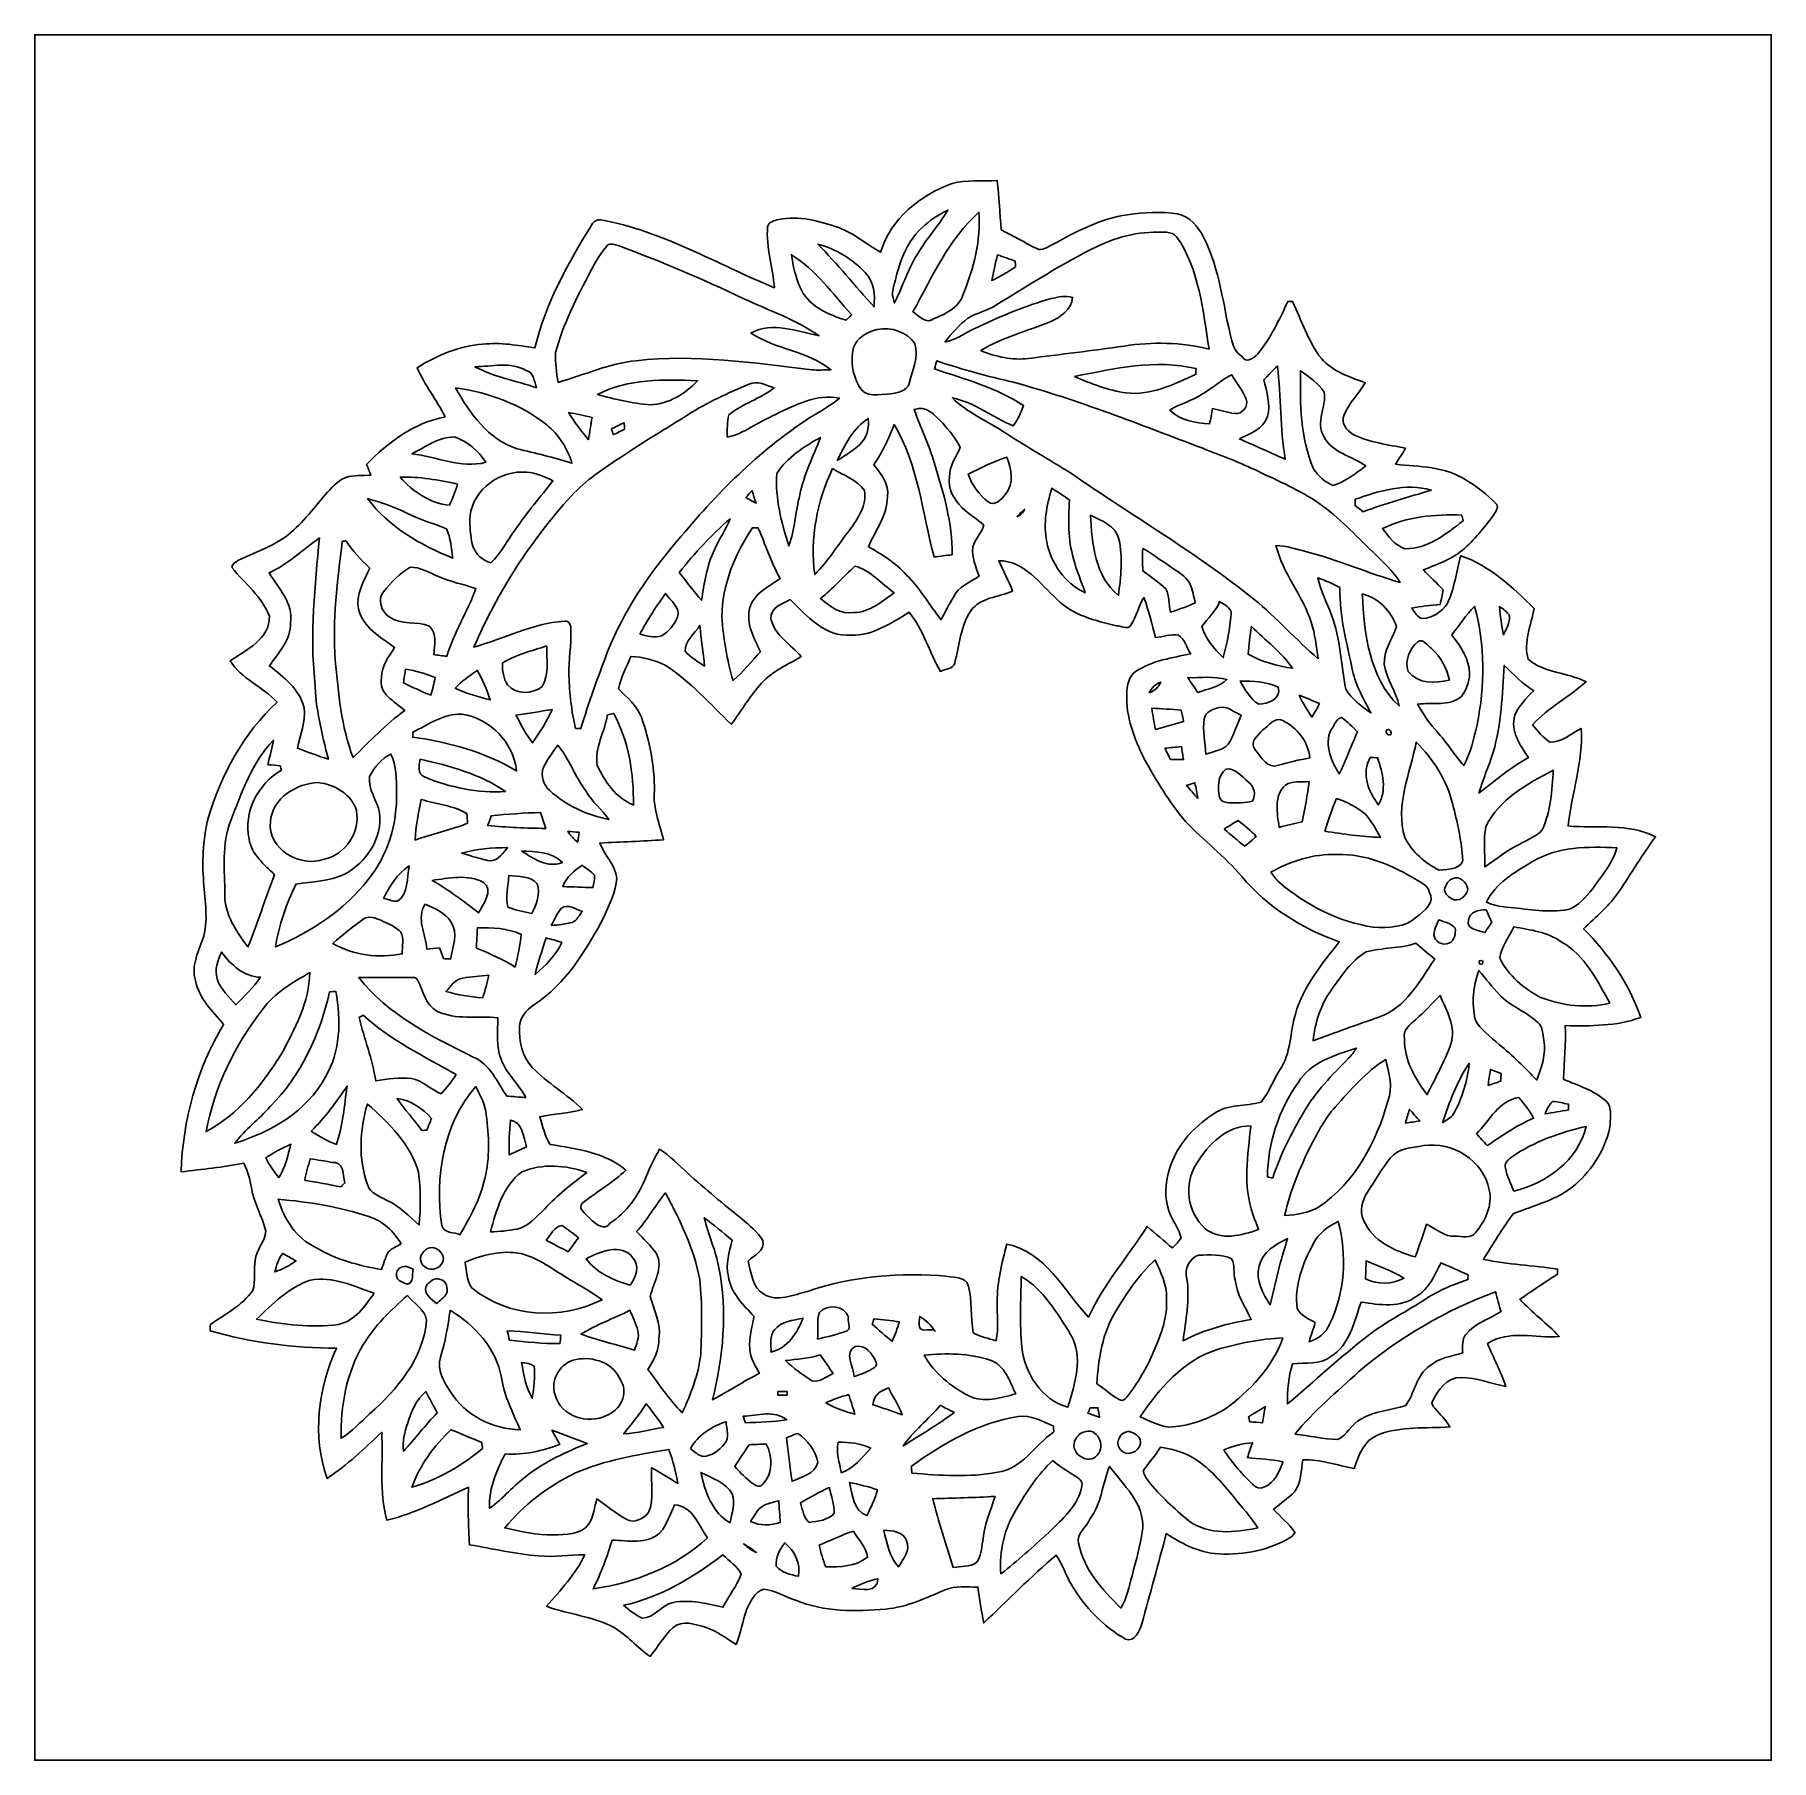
# Model space of a CAD drawing. Header units: centimetres. Extents: x -16.8 to 16.8, y -16.7 to 16.7.
import ezdxf

# ---------------------------------------------------------------- set-up
doc = ezdxf.new("R2010")
doc.units = ezdxf.units.CM
doc.header["$MEASUREMENT"] = 0
doc.layers.add('Layer 1', color=7, linetype='Continuous')

msp = doc.modelspace()

# ---------------------------------------------------------------- linework, layer by layer
at = {"layer": 'Layer 1', "color": 7}
for points, knots in [([(-16.77458, 16.66875), (-16.77458, 16.66875), (16.77458, 16.66875), (16.77458, 16.66875), (16.77458, 16.66875), (16.77458, 16.66875), (16.77458, -16.66875), (16.77458, -16.66875), (16.77458, -16.66875), (16.77458, -16.66875), (-16.77458, -16.66875), (-16.77458, -16.66875), (-16.77458, -16.66875), (-16.77458, -16.66875), (-16.77458, 16.66875), (-16.77458, 16.66875), (-16.77458, 16.66875), (-16.77458, 16.66875), (-16.77458, 16.66875), (-16.77458, 16.66875)], [0, 0, 0, 0, 0.16666667, 0.16666667, 0.16666667, 0.16666667, 0.33333333, 0.33333333, 0.33333333, 0.33333333, 0.5, 0.5, 0.5, 0.5, 0.66666667, 0.66666667, 0.66666667, 0.66666667, 1, 1, 1, 1]), ([(0.94862, 13.79573), (0.33126, 13.57136), (-0.23495, 13.11381), (-0.43392, 12.46752), (-0.43392, 12.46752), (-0.70132, 12.62733), (-0.94862, 12.82488), (-1.23896, 12.94271), (-1.23896, 12.94271), (-1.61078, 13.06442), (-2.00978, 13.18719), (-2.40348, 13.09617), (-2.40348, 13.09617), (-2.48885, 13.08029), (-2.5975, 13.05454), (-2.61726, 12.95471), (-2.61726, 12.95471), (-2.64583, 12.55712), (-2.51672, 12.1726), (-2.48356, 11.7789), (-2.48356, 11.7789), (-3.59551, 12.23716), (-4.64608, 12.87674), (-5.84376, 13.09546), (-5.84376, 13.09546), (-5.90479, 13.10428), (-5.96194, 13.06689), (-5.99652, 13.01962), (-5.99652, 13.01962), (-6.46183, 12.26926), (-6.90739, 11.48856), (-7.11094, 10.62038), (-7.11094, 10.62038), (-7.44432, 10.66553), (-7.77734, 10.7315), (-8.11601, 10.68881), (-8.11601, 10.68881), (-8.57497, 10.66694), (-9.00077, 10.46762), (-9.38848, 10.23585), (-9.38848, 10.23585), (-9.24384, 9.89965), (-9.00501, 9.61531), (-8.84555, 9.28652), (-8.84555, 9.28652), (-9.44421, 9.17081), (-9.94728, 8.79898), (-10.36179, 8.36789), (-10.36179, 8.36789), (-10.33533, 8.29839), (-10.30746, 8.22925), (-10.27994, 8.1601), (-10.27994, 8.1601), (-10.44116, 8.14776), (-10.60838, 8.16398), (-10.76466, 8.11636), (-10.76466, 8.11636), (-10.93047, 8.05109), (-11.04618, 7.9061), (-11.16577, 7.78016), (-11.16577, 7.78016), (-11.40284, 7.49053), (-11.63708, 7.19243), (-11.93694, 6.96419), (-11.93694, 6.96419), (-12.2114, 6.77016), (-12.53278, 6.65939), (-12.83476, 6.51722), (-12.83476, 6.51722), (-12.88979, 6.48476), (-12.96776, 6.44913), (-12.96423, 6.37328), (-12.96423, 6.37328), (-12.72187, 6.0639), (-12.37968, 5.81695), (-12.24174, 5.43525), (-12.24174, 5.43525), (-12.22163, 4.9978), (-12.69153, 4.7819), (-12.99774, 4.57306), (-12.99774, 4.57306), (-12.7829, 4.2224), (-12.36204, 4.07458), (-12.09216, 3.77225), (-12.09216, 3.77225), (-12.74128, 3.17429), (-13.17061, 2.37349), (-13.42496, 1.53564), (-13.42496, 1.53564), (-13.51174, 1.15535), (-13.54526, 0.76129), (-13.51633, 0.37147), (-13.51633, 0.37147), (-13.50433, -0.00071), (-13.41332, -0.37712), (-13.50751, -0.74613), (-13.50751, -0.74613), (-13.60135, -1.022), (-13.7608, -1.30598), (-13.66908, -1.60514), (-13.66908, -1.60514), (-13.60488, -1.94769), (-13.33818, -2.19569), (-13.12616, -2.45286), (-13.12616, -2.45286), (-13.63909, -3.31223), (-13.91532, -4.30107), (-13.94636, -5.29978), (-13.94636, -5.29978), (-13.54208, -5.24969), (-13.13533, -5.21194), (-12.73528, -5.13256), (-12.73528, -5.13256), (-12.6559, -5.28073), (-12.61498, -5.44477), (-12.58888, -5.61022), (-12.58888, -5.61022), (-12.53455, -5.89986), (-12.38356, -6.16091), (-12.30948, -6.44419), (-12.30948, -6.44419), (-12.32076, -6.64774), (-12.49574, -6.80508), (-12.51797, -7.00793), (-12.51797, -7.00793), (-12.53843, -7.20125), (-12.51303, -7.40128), (-12.55854, -7.59248), (-12.55854, -7.59248), (-12.76491, -7.88353), (-13.09688, -8.04792), (-13.38086, -8.24971), (-13.38086, -8.24971), (-13.38298, -8.28992), (-13.38509, -8.33014), (-13.38721, -8.37106), (-13.38721, -8.37106), (-12.59487, -8.60496), (-11.76867, -8.70197), (-10.94387, -8.70691), (-10.94387, -8.70691), (-11.29489, -9.48619), (-11.42083, -10.40553), (-11.12485, -11.22221), (-11.12485, -11.22221), (-10.73785, -10.96821), (-10.40871, -10.64401), (-10.07004, -10.33216), (-10.07004, -10.33216), (-10.04041, -10.89836), (-10.12508, -11.47727), (-9.96985, -12.03184), (-9.96985, -12.03184), (-9.41599, -11.89708), (-8.9087, -11.62614), (-8.39223, -11.39366), (-8.39223, -11.39366), (-8.41693, -11.76514), (-8.39223, -12.13732), (-8.37565, -12.50879), (-8.37565, -12.50879), (-7.92939, -12.57441), (-7.49018, -12.68942), (-7.03897, -12.72011), (-7.03897, -12.72011), (-6.74264, -12.74868), (-6.44666, -12.70035), (-6.14998, -12.69753), (-6.14998, -12.69753), (-6.32284, -13.08276), (-6.61846, -13.37874), (-6.88869, -13.69236), (-6.88869, -13.69236), (-6.46465, -13.85429), (-5.99758, -13.88322), (-5.59294, -14.09841), (-5.59294, -14.09841), (-5.32941, -14.25081), (-5.13398, -14.49211), (-4.8835, -14.66356), (-4.8835, -14.66356), (-4.73851, -14.47835), (-4.61857, -14.27198), (-4.44959, -14.10723), (-4.44959, -14.10723), (-4.26791, -13.94848), (-4.00579, -14.04197), (-3.8033, -14.10476), (-3.8033, -14.10476), (-3.58987, -14.1732), (-3.41066, -14.31219), (-3.22227, -14.42967), (-3.22227, -14.42967), (-3.13619, -14.21447), (-3.09704, -13.98411), (-3.02366, -13.76539), (-3.02366, -13.76539), (-2.95381, -13.60876), (-2.86879, -13.42355), (-2.69416, -13.36216), (-2.69416, -13.36216), (-2.47509, -13.38474), (-2.28283, -13.50998), (-2.07504, -13.57489), (-2.07504, -13.57489), (-1.52576, -13.80596), (-0.91616, -13.80137), (-0.33338, -13.74775), (-0.33338, -13.74775), (0.07373, -13.71212), (0.44556, -13.53009), (0.81703, -13.37486), (0.81703, -13.37486), (1.01635, -13.29161), (1.23684, -13.32689), (1.44639, -13.32159), (1.44639, -13.32159), (1.47814, -13.55337), (1.51271, -13.78514), (1.55928, -14.0148), (1.55928, -14.0148), (2.02459, -13.57771), (2.47156, -13.11981), (2.95945, -12.7067), (2.95945, -12.7067), (3.0861, -12.88415), (3.14537, -13.09899), (3.25896, -13.28455), (3.25896, -13.28455), (3.51508, -13.70753), (3.86574, -14.08359), (4.29895, -14.32807), (4.29895, -14.32807), (4.47992, -14.39051), (4.56882, -14.16897), (4.6161, -14.03526), (4.6161, -14.03526), (4.76532, -13.45142), (4.93889, -12.87463), (5.086, -12.29042), (5.086, -12.29042), (5.3721, -12.47069), (5.67478, -12.63862), (6.01874, -12.6746), (6.01874, -12.6746), (6.49993, -12.71658), (7.00017, -12.63544), (7.42562, -12.39943), (7.42562, -12.39943), (7.48171, -12.36627), (7.54768, -12.33135), (7.57237, -12.26644), (7.57237, -12.26644), (7.45455, -12.09957), (7.29862, -11.96552), (7.15504, -11.82229), (7.15504, -11.82229), (7.29121, -11.70764), (7.44008, -11.60709), (7.56461, -11.47939), (7.56461, -11.47939), (7.70537, -11.30935), (7.68279, -11.06699), (7.7276, -10.86344), (7.7276, -10.86344), (8.06591, -10.85779), (8.38835, -10.96504), (8.71573, -11.03312), (8.71573, -11.03312), (8.80533, -10.77771), (8.90058, -10.49126), (9.17928, -10.38049), (9.17928, -10.38049), (9.61813, -10.20586), (10.10602, -10.26513), (10.5664, -10.22738), (10.5664, -10.22738), (10.48844, -10.09227), (10.3699, -9.98926), (10.27324, -9.86896), (10.27324, -9.86896), (10.24502, -9.82839), (10.19951, -9.78323), (10.22809, -9.73102), (10.22809, -9.73102), (10.33674, -9.51406), (10.50607, -9.26818), (10.78159, -9.271), (10.78159, -9.271), (11.07616, -9.27806), (11.35521, -9.39306), (11.64343, -9.44492), (11.64343, -9.44492), (11.55876, -9.1567), (11.40213, -8.89706), (11.29136, -8.61907), (11.29136, -8.61907), (11.70764, -8.34072), (12.21634, -8.52205), (12.67742, -8.48113), (12.67742, -8.48113), (12.43824, -8.22713), (12.15496, -8.0197), (11.91966, -7.76217), (11.91966, -7.76217), (12.15954, -7.59954), (12.39873, -7.43514), (12.64285, -7.27816), (12.64285, -7.27816), (12.64391, -7.25311), (12.64567, -7.20337), (12.64638, -7.17832), (12.64638, -7.17832), (12.16977, -7.11129), (11.68576, -7.09083), (11.21445, -6.991), (11.21445, -6.991), (11.39825, -6.69361), (11.58099, -6.39163), (11.79019, -6.11223), (11.79019, -6.11223), (12.19553, -5.94501), (12.65096, -5.84306), (12.98963, -5.54531), (12.98963, -5.54531), (13.32371, -5.24051), (13.59147, -4.84011), (13.66379, -4.38679), (13.66379, -4.38679), (13.65885, -4.2418), (13.70965, -4.05624), (13.59076, -3.943), (13.59076, -3.943), (13.35511, -3.72921), (13.04537, -3.63291), (12.75891, -3.51049), (12.75891, -3.51049), (12.78079, -3.16548), (12.80619, -2.82081), (12.79525, -2.47509), (12.79525, -2.47509), (13.2842, -2.48214), (13.78867, -2.4892), (14.25328, -2.31704), (14.25328, -2.31704), (14.02786, -1.66723), (13.63557, -1.08938), (13.14838, -0.60713), (13.14838, -0.60713), (13.38615, -0.36901), (13.65391, -0.15734), (13.84088, 0.12665), (13.84088, 0.12665), (14.07513, 0.47484), (14.28962, 0.83573), (14.53797, 1.17475), (14.53797, 1.17475), (14.0148, 1.43792), (13.40908, 1.33279), (12.84781, 1.38218), (12.84781, 1.38218), (12.92049, 2.01083), (13.14344, 2.62961), (13.10076, 3.26778), (13.10076, 3.26778), (12.90496, 3.1683), (12.72399, 2.9912), (12.49257, 3.00355), (12.49257, 3.00355), (12.36204, 3.09139), (12.26502, 3.21769), (12.16484, 3.33657), (12.16484, 3.33657), (12.46258, 3.66818), (12.86863, 3.87174), (13.19565, 4.16842), (13.19565, 4.16842), (12.83794, 4.34975), (12.39061, 4.33493), (12.07946, 4.60199), (12.07946, 4.60199), (11.9761, 4.92372), (12.13979, 5.26733), (12.19129, 5.58588), (12.19129, 5.58588), (11.77854, 5.99405), (11.33616, 6.41174), (10.7763, 6.60294), (10.7763, 6.60294), (10.68917, 6.29391), (10.65459, 5.96794), (10.5156, 5.67549), (10.5156, 5.67549), (10.40765, 5.52097), (10.23091, 5.39715), (10.03864, 5.38727), (10.03864, 5.38727), (9.93669, 5.40773), (9.88624, 5.51639), (9.82521, 5.59047), (9.82521, 5.59047), (10.00866, 5.62645), (10.19492, 5.64233), (10.38049, 5.66208), (10.38049, 5.66208), (10.39812, 5.75698), (10.41647, 5.85153), (10.43411, 5.94642), (10.43411, 5.94642), (10.30746, 6.07448), (10.1787, 6.20007), (10.05311, 6.32777), (10.05311, 6.32777), (10.32898, 6.44878), (10.6299, 6.53838), (10.85497, 6.74864), (10.85497, 6.74864), (11.0744, 6.95501), (11.26949, 7.18679), (11.43882, 7.43585), (11.43882, 7.43585), (11.46845, 7.48665), (11.51326, 7.56144), (11.4554, 7.60942), (11.4554, 7.60942), (11.28748, 7.78545), (11.09274, 7.93821), (10.88319, 8.06238), (10.88319, 8.06238), (10.48209, 8.32697), (9.97797, 8.32485), (9.51689, 8.37036), (9.51689, 8.37036), (9.57756, 8.47443), (9.65129, 8.57038), (9.70562, 8.67833), (9.70562, 8.67833), (9.36625, 8.75136), (9.01241, 8.79193), (8.69774, 8.94574), (8.69774, 8.94574), (8.56897, 9.01347), (8.45114, 9.17892), (8.52487, 9.32497), (8.52487, 9.32497), (8.61907, 9.5564), (8.80427, 9.73279), (8.92951, 9.94586), (8.92951, 9.94586), (8.62647, 10.05558), (8.30545, 10.16353), (8.08284, 10.41118), (8.08284, 10.41118), (7.8292, 10.74208), (7.70255, 11.14354), (7.52616, 11.51608), (7.52616, 11.51608), (7.50358, 11.51537), (7.45878, 11.51361), (7.4362, 11.5129), (7.4362, 11.5129), (7.26828, 11.16295), (7.10389, 10.80347), (6.85236, 10.50396), (6.85236, 10.50396), (6.77862, 10.41859), (6.63222, 10.30534), (6.54438, 10.45951), (6.54438, 10.45951), (6.43079, 10.52019), (6.38246, 10.64084), (6.35176, 10.7569), (6.35176, 10.7569), (6.18278, 11.42682), (6.12457, 12.13379), (5.80743, 12.75786), (5.80743, 12.75786), (5.70371, 12.95894), (5.54037, 13.16496), (5.30507, 13.20624), (5.30507, 13.20624), (4.98404, 13.25668), (4.65631, 13.23587), (4.33634, 13.19001), (4.33634, 13.19001), (3.81106, 13.11663), (3.33446, 12.86122), (2.87655, 12.60828), (2.87655, 12.60828), (2.7873, 12.56877), (2.68746, 12.47846), (2.58551, 12.53631), (2.58551, 12.53631), (2.35197, 12.65096), (2.12725, 12.78326), (1.89512, 12.90144), (1.89512, 12.90144), (1.87537, 13.21823), (1.85208, 13.53502), (1.82104, 13.85111), (1.82104, 13.85111), (1.53106, 13.83736), (1.2319, 13.8684), (0.94862, 13.79573)], [0, 0, 0, 0, 0.00787402, 0.00787402, 0.00787402, 0.00787402, 0.01574803, 0.01574803, 0.01574803, 0.01574803, 0.02362205, 0.02362205, 0.02362205, 0.02362205, 0.03149606, 0.03149606, 0.03149606, 0.03149606, 0.03937008, 0.03937008, 0.03937008, 0.03937008, 0.04724409, 0.04724409, 0.04724409, 0.04724409, 0.05511811, 0.05511811, 0.05511811, 0.05511811, 0.06299213, 0.06299213, 0.06299213, 0.06299213, 0.07086614, 0.07086614, 0.07086614, 0.07086614, 0.07874016, 0.07874016, 0.07874016, 0.07874016, 0.08661417, 0.08661417, 0.08661417, 0.08661417, 0.09448819, 0.09448819, 0.09448819, 0.09448819, 0.1023622, 0.1023622, 0.1023622, 0.1023622, 0.11023622, 0.11023622, 0.11023622, 0.11023622, 0.11811024, 0.11811024, 0.11811024, 0.11811024, 0.12598425, 0.12598425, 0.12598425, 0.12598425, 0.13385827, 0.13385827, 0.13385827, 0.13385827, 0.14173228, 0.14173228, 0.14173228, 0.14173228, 0.1496063, 0.1496063, 0.1496063, 0.1496063, 0.15748031, 0.15748031, 0.15748031, 0.15748031, 0.16535433, 0.16535433, 0.16535433, 0.16535433, 0.17322835, 0.17322835, 0.17322835, 0.17322835, 0.18110236, 0.18110236, 0.18110236, 0.18110236, 0.18897638, 0.18897638, 0.18897638, 0.18897638, 0.19685039, 0.19685039, 0.19685039, 0.19685039, 0.20472441, 0.20472441, 0.20472441, 0.20472441, 0.21259843, 0.21259843, 0.21259843, 0.21259843, 0.22047244, 0.22047244, 0.22047244, 0.22047244, 0.22834646, 0.22834646, 0.22834646, 0.22834646, 0.23622047, 0.23622047, 0.23622047, 0.23622047, 0.24409449, 0.24409449, 0.24409449, 0.24409449, 0.2519685, 0.2519685, 0.2519685, 0.2519685, 0.25984252, 0.25984252, 0.25984252, 0.25984252, 0.26771654, 0.26771654, 0.26771654, 0.26771654, 0.27559055, 0.27559055, 0.27559055, 0.27559055, 0.28346457, 0.28346457, 0.28346457, 0.28346457, 0.29133858, 0.29133858, 0.29133858, 0.29133858, 0.2992126, 0.2992126, 0.2992126, 0.2992126, 0.30708661, 0.30708661, 0.30708661, 0.30708661, 0.31496063, 0.31496063, 0.31496063, 0.31496063, 0.32283465, 0.32283465, 0.32283465, 0.32283465, 0.33070866, 0.33070866, 0.33070866, 0.33070866, 0.33858268, 0.33858268, 0.33858268, 0.33858268, 0.34645669, 0.34645669, 0.34645669, 0.34645669, 0.35433071, 0.35433071, 0.35433071, 0.35433071, 0.36220472, 0.36220472, 0.36220472, 0.36220472, 0.37007874, 0.37007874, 0.37007874, 0.37007874, 0.37795276, 0.37795276, 0.37795276, 0.37795276, 0.38582677, 0.38582677, 0.38582677, 0.38582677, 0.39370079, 0.39370079, 0.39370079, 0.39370079, 0.4015748, 0.4015748, 0.4015748, 0.4015748, 0.40944882, 0.40944882, 0.40944882, 0.40944882, 0.41732283, 0.41732283, 0.41732283, 0.41732283, 0.42519685, 0.42519685, 0.42519685, 0.42519685, 0.43307087, 0.43307087, 0.43307087, 0.43307087, 0.44094488, 0.44094488, 0.44094488, 0.44094488, 0.4488189, 0.4488189, 0.4488189, 0.4488189, 0.45669291, 0.45669291, 0.45669291, 0.45669291, 0.46456693, 0.46456693, 0.46456693, 0.46456693, 0.47244094, 0.47244094, 0.47244094, 0.47244094, 0.48031496, 0.48031496, 0.48031496, 0.48031496, 0.48818898, 0.48818898, 0.48818898, 0.48818898, 0.49606299, 0.49606299, 0.49606299, 0.49606299, 0.50393701, 0.50393701, 0.50393701, 0.50393701, 0.51181102, 0.51181102, 0.51181102, 0.51181102, 0.51968504, 0.51968504, 0.51968504, 0.51968504, 0.52755906, 0.52755906, 0.52755906, 0.52755906, 0.53543307, 0.53543307, 0.53543307, 0.53543307, 0.54330709, 0.54330709, 0.54330709, 0.54330709, 0.5511811, 0.5511811, 0.5511811, 0.5511811, 0.55905512, 0.55905512, 0.55905512, 0.55905512, 0.56692913, 0.56692913, 0.56692913, 0.56692913, 0.57480315, 0.57480315, 0.57480315, 0.57480315, 0.58267717, 0.58267717, 0.58267717, 0.58267717, 0.59055118, 0.59055118, 0.59055118, 0.59055118, 0.5984252, 0.5984252, 0.5984252, 0.5984252, 0.60629921, 0.60629921, 0.60629921, 0.60629921, 0.61417323, 0.61417323, 0.61417323, 0.61417323, 0.62204724, 0.62204724, 0.62204724, 0.62204724, 0.62992126, 0.62992126, 0.62992126, 0.62992126, 0.63779528, 0.63779528, 0.63779528, 0.63779528, 0.64566929, 0.64566929, 0.64566929, 0.64566929, 0.65354331, 0.65354331, 0.65354331, 0.65354331, 0.66141732, 0.66141732, 0.66141732, 0.66141732, 0.66929134, 0.66929134, 0.66929134, 0.66929134, 0.67716535, 0.67716535, 0.67716535, 0.67716535, 0.68503937, 0.68503937, 0.68503937, 0.68503937, 0.69291339, 0.69291339, 0.69291339, 0.69291339, 0.7007874, 0.7007874, 0.7007874, 0.7007874, 0.70866142, 0.70866142, 0.70866142, 0.70866142, 0.71653543, 0.71653543, 0.71653543, 0.71653543, 0.72440945, 0.72440945, 0.72440945, 0.72440945, 0.73228346, 0.73228346, 0.73228346, 0.73228346, 0.74015748, 0.74015748, 0.74015748, 0.74015748, 0.7480315, 0.7480315, 0.7480315, 0.7480315, 0.75590551, 0.75590551, 0.75590551, 0.75590551, 0.76377953, 0.76377953, 0.76377953, 0.76377953, 0.77165354, 0.77165354, 0.77165354, 0.77165354, 0.77952756, 0.77952756, 0.77952756, 0.77952756, 0.78740157, 0.78740157, 0.78740157, 0.78740157, 0.79527559, 0.79527559, 0.79527559, 0.79527559, 0.80314961, 0.80314961, 0.80314961, 0.80314961, 0.81102362, 0.81102362, 0.81102362, 0.81102362, 0.81889764, 0.81889764, 0.81889764, 0.81889764, 0.82677165, 0.82677165, 0.82677165, 0.82677165, 0.83464567, 0.83464567, 0.83464567, 0.83464567, 0.84251969, 0.84251969, 0.84251969, 0.84251969, 0.8503937, 0.8503937, 0.8503937, 0.8503937, 0.85826772, 0.85826772, 0.85826772, 0.85826772, 0.86614173, 0.86614173, 0.86614173, 0.86614173, 0.87401575, 0.87401575, 0.87401575, 0.87401575, 0.88188976, 0.88188976, 0.88188976, 0.88188976, 0.88976378, 0.88976378, 0.88976378, 0.88976378, 0.8976378, 0.8976378, 0.8976378, 0.8976378, 0.90551181, 0.90551181, 0.90551181, 0.90551181, 0.91338583, 0.91338583, 0.91338583, 0.91338583, 0.92125984, 0.92125984, 0.92125984, 0.92125984, 0.92913386, 0.92913386, 0.92913386, 0.92913386, 0.93700787, 0.93700787, 0.93700787, 0.93700787, 0.94488189, 0.94488189, 0.94488189, 0.94488189, 0.95275591, 0.95275591, 0.95275591, 0.95275591, 0.96062992, 0.96062992, 0.96062992, 0.96062992, 0.96850394, 0.96850394, 0.96850394, 0.96850394, 0.97637795, 0.97637795, 0.97637795, 0.97637795, 0.98425197, 0.98425197, 0.98425197, 0.98425197, 1, 1, 1, 1]), ([(0.36371, 12.93671), (0.51294, 13.07536), (0.68192, 13.19636), (0.86748, 13.28173), (0.86748, 13.28173), (0.70697, 13.00268), (0.48366, 12.76632), (0.31609, 12.49151), (0.31609, 12.49151), (0.11254, 12.17859), (-0.00035, 11.82158), (-0.16298, 11.48821), (-0.16298, 11.48821), (-0.18027, 11.55136), (-0.21026, 11.6145), (-0.20532, 11.68153), (-0.20532, 11.68153), (-0.10936, 12.1285), (0.01446, 12.61357), (0.36371, 12.93671)], [0, 0, 0, 0, 0.16666667, 0.16666667, 0.16666667, 0.16666667, 0.33333333, 0.33333333, 0.33333333, 0.33333333, 0.5, 0.5, 0.5, 0.5, 0.66666667, 0.66666667, 0.66666667, 0.66666667, 1, 1, 1, 1]), ([(0.18803, 11.31358), (0.5648, 11.98421), (0.87665, 12.71834), (1.4665, 13.23799), (1.4665, 13.23799), (1.5046, 12.70071), (1.37195, 12.16378), (1.16734, 11.67024), (1.16734, 11.67024), (1.09044, 11.36509), (0.75953, 11.25679), (0.50553, 11.14037), (0.50553, 11.14037), (0.38206, 11.14213), (0.29069, 11.25467), (0.18803, 11.31358)], [0, 0, 0, 0, 0.2, 0.2, 0.2, 0.2, 0.4, 0.4, 0.4, 0.4, 0.6, 0.6, 0.6, 0.6, 1, 1, 1, 1]), ([(3.75356, 12.5797), (4.16736, 12.78361), (4.63091, 12.88168), (5.09235, 12.85134), (5.09235, 12.85134), (5.16184, 12.84111), (5.24439, 12.82947), (5.28708, 12.76632), (5.28708, 12.76632), (5.7277, 12.12921), (5.79367, 11.33687), (5.91432, 10.59498), (5.91432, 10.59498), (5.3781, 10.72833), (4.81612, 10.73891), (4.27108, 10.65495), (4.27108, 10.65495), (3.6576, 10.56569), (3.042, 10.49091), (2.42676, 10.41541), (2.42676, 10.41541), (2.11208, 10.37237), (1.79176, 10.44892), (1.50107, 10.5664), (1.50107, 10.5664), (1.91735, 10.82428), (2.39713, 10.93999), (2.84586, 11.12449), (2.84586, 11.12449), (3.04694, 11.20704), (3.25226, 11.36121), (3.27766, 11.59334), (3.27766, 11.59334), (3.14149, 11.63779), (2.9972, 11.6011), (2.86244, 11.57041), (2.86244, 11.57041), (2.38584, 11.44305), (1.93181, 11.24691), (1.48484, 11.04124), (1.48484, 11.04124), (1.25871, 10.93999), (1.0541, 10.7883), (0.80962, 10.73079), (0.80962, 10.73079), (0.94262, 10.89836), (1.08832, 11.05782), (1.25201, 11.1954), (1.25201, 11.1954), (1.43122, 11.2963), (1.63865, 11.34004), (1.81222, 11.45399), (1.81222, 11.45399), (2.45075, 11.8431), (3.08046, 12.25091), (3.75356, 12.5797)], [0, 0, 0, 0, 0.06666667, 0.06666667, 0.06666667, 0.06666667, 0.13333333, 0.13333333, 0.13333333, 0.13333333, 0.2, 0.2, 0.2, 0.2, 0.26666667, 0.26666667, 0.26666667, 0.26666667, 0.33333333, 0.33333333, 0.33333333, 0.33333333, 0.4, 0.4, 0.4, 0.4, 0.46666667, 0.46666667, 0.46666667, 0.46666667, 0.53333333, 0.53333333, 0.53333333, 0.53333333, 0.6, 0.6, 0.6, 0.6, 0.66666667, 0.66666667, 0.66666667, 0.66666667, 0.73333333, 0.73333333, 0.73333333, 0.73333333, 0.8, 0.8, 0.8, 0.8, 0.86666667, 0.86666667, 0.86666667, 0.86666667, 1, 1, 1, 1]), ([(-5.715, 12.59699), (-5.65326, 12.65202), (-5.56895, 12.61145), (-5.50016, 12.59522), (-5.50016, 12.59522), (-4.67607, 12.28972), (-3.86609, 11.94788), (-3.0734, 11.56829), (-3.0734, 11.56829), (-2.58763, 11.33722), (-2.06199, 11.16718), (-1.62207, 10.85144), (-1.62207, 10.85144), (-2.05211, 10.93576), (-2.52024, 11.13508), (-2.9404, 10.90542), (-2.9404, 10.90542), (-2.46556, 10.58545), (-1.83938, 10.56287), (-1.39347, 10.19598), (-1.39347, 10.19598), (-1.51871, 10.19528), (-1.63901, 10.18187), (-1.76213, 10.19528), (-1.76213, 10.19528), (-2.88572, 10.32545), (-4.02273, 10.50466), (-5.15408, 10.37131), (-5.15408, 10.37131), (-5.68043, 10.32192), (-6.16021, 10.09227), (-6.66362, 9.95151), (-6.66362, 9.95151), (-6.69925, 10.14095), (-6.71971, 10.33462), (-6.71054, 10.52724), (-6.71054, 10.52724), (-6.56978, 11.08392), (-6.29708, 11.59263), (-6.03568, 12.09992), (-6.03568, 12.09992), (-5.94219, 12.27349), (-5.84271, 12.44565), (-5.715, 12.59699)], [0, 0, 0, 0, 0.08333333, 0.08333333, 0.08333333, 0.08333333, 0.16666667, 0.16666667, 0.16666667, 0.16666667, 0.25, 0.25, 0.25, 0.25, 0.33333333, 0.33333333, 0.33333333, 0.33333333, 0.41666667, 0.41666667, 0.41666667, 0.41666667, 0.5, 0.5, 0.5, 0.5, 0.58333333, 0.58333333, 0.58333333, 0.58333333, 0.66666667, 0.66666667, 0.66666667, 0.66666667, 0.75, 0.75, 0.75, 0.75, 0.83333333, 0.83333333, 0.83333333, 0.83333333, 1, 1, 1, 1]), ([(-2.15547, 12.41707), (-1.68134, 12.13167), (-1.36278, 11.66001), (-0.99166, 11.26031), (-0.99166, 11.26031), (-1.02658, 11.22433), (-1.06151, 11.18764), (-1.09573, 11.15131), (-1.09573, 11.15131), (-1.45027, 11.26208), (-1.84397, 11.43141), (-1.9939, 11.80042), (-1.9939, 11.80042), (-2.07398, 11.99727), (-2.12831, 12.20576), (-2.15547, 12.41707)], [0, 0, 0, 0, 0.2, 0.2, 0.2, 0.2, 0.4, 0.4, 0.4, 0.4, 0.6, 0.6, 0.6, 0.6, 1, 1, 1, 1]), ([(-1.64853, 12.62451), (-1.29999, 12.53172), (-0.97896, 12.33558), (-0.73201, 12.07382), (-0.73201, 12.07382), (-0.55069, 11.89814), (-0.54398, 11.64696), (-0.55774, 11.4113), (-0.55774, 11.4113), (-0.92463, 11.81241), (-1.26471, 12.23821), (-1.64853, 12.62451)], [0, 0, 0, 0, 0.25, 0.25, 0.25, 0.25, 0.5, 0.5, 0.5, 0.5, 1, 1, 1, 1]), ([(1.82492, 12.4139), (1.93993, 12.37897), (2.05387, 12.33734), (2.16606, 12.29395), (2.16606, 12.29395), (2.16817, 12.26608), (2.17241, 12.21034), (2.17452, 12.18283), (2.17452, 12.18283), (2.02459, 12.08934), (1.87643, 11.99197), (1.71415, 11.92107), (1.71415, 11.92107), (1.74943, 12.08581), (1.78717, 12.24986), (1.82492, 12.4139)], [0, 0, 0, 0, 0.2, 0.2, 0.2, 0.2, 0.4, 0.4, 0.4, 0.4, 0.6, 0.6, 0.6, 0.6, 1, 1, 1, 1]), ([(-0.49671, 10.9728), (-0.23248, 11.02466), (0.07267, 10.93153), (0.22754, 10.70469), (0.22754, 10.70469), (0.31715, 10.44963), (0.1718, 10.17799), (0.11959, 9.93105), (0.11959, 9.93105), (0.07973, 9.77618), (-0.11359, 9.75289), (-0.24236, 9.73208), (-0.24236, 9.73208), (-0.44521, 9.71867), (-0.73307, 9.64283), (-0.84773, 9.87425), (-0.84773, 9.87425), (-0.97543, 10.09615), (-1.01671, 10.37414), (-0.95532, 10.62355), (-0.95532, 10.62355), (-0.88829, 10.81864), (-0.68827, 10.93117), (-0.49671, 10.9728)], [0, 0, 0, 0, 0.14285714, 0.14285714, 0.14285714, 0.14285714, 0.28571429, 0.28571429, 0.28571429, 0.28571429, 0.42857143, 0.42857143, 0.42857143, 0.42857143, 0.57142857, 0.57142857, 0.57142857, 0.57142857, 0.71428571, 0.71428571, 0.71428571, 0.71428571, 1, 1, 1, 1]), ([(3.31047, 10.06687), (4.07952, 10.2168), (4.88209, 10.40589), (5.66208, 10.21821), (5.66208, 10.21821), (5.66102, 10.19104), (5.65891, 10.13707), (5.6582, 10.11026), (5.6582, 10.11026), (5.23663, 9.91059), (4.79002, 9.6968), (4.31059, 9.74725), (4.31059, 9.74725), (3.96381, 9.80369), (3.63008, 9.92329), (3.31047, 10.06687)], [0, 0, 0, 0, 0.2, 0.2, 0.2, 0.2, 0.4, 0.4, 0.4, 0.4, 0.6, 0.6, 0.6, 0.6, 1, 1, 1, 1]), ([(-8.26982, 10.25454), (-7.9442, 10.2556), (-7.58084, 10.3572), (-7.28098, 10.18258), (-7.28098, 10.18258), (-7.1307, 10.14483), (-7.12294, 9.96315), (-7.08131, 9.84744), (-7.08131, 9.84744), (-7.47607, 9.98467), (-7.89975, 10.05558), (-8.26982, 10.25454)], [0, 0, 0, 0, 0.25, 0.25, 0.25, 0.25, 0.5, 0.5, 0.5, 0.5, 1, 1, 1, 1]), ([(0.65264, 10.36532), (1.13982, 10.20762), (1.63336, 10.06651), (2.1336, 9.95609), (2.1336, 9.95609), (3.38067, 9.61355), (4.58329, 9.13624), (5.7912, 8.67904), (5.7912, 8.67904), (6.14892, 8.5344), (6.51369, 8.40564), (6.86047, 8.23454), (6.86047, 8.23454), (7.25876, 8.04016), (7.67362, 7.87224), (8.03734, 7.61365), (8.03734, 7.61365), (8.42504, 7.35083), (8.7376, 6.9977), (9.07591, 6.67702), (9.07591, 6.67702), (9.25865, 6.48723), (9.47314, 6.31896), (9.60473, 6.08612), (9.60473, 6.08612), (8.99689, 6.26039), (8.41728, 6.52216), (7.80309, 6.67632), (7.80309, 6.67632), (7.60518, 6.72218), (7.41045, 6.79944), (7.20513, 6.80014), (7.20513, 6.80014), (7.33284, 6.26604), (7.72019, 5.83777), (7.88846, 5.31848), (7.88846, 5.31848), (7.9569, 5.08847), (7.99324, 4.8514), (8.02076, 4.61363), (8.02076, 4.61363), (7.58931, 4.97417), (7.22383, 5.40879), (6.78392, 5.76051), (6.78392, 5.76051), (5.66773, 6.65621), (4.42771, 7.37799), (3.25296, 8.19079), (3.25296, 8.19079), (2.83281, 8.45432), (2.40171, 8.70021), (1.98543, 8.97079), (1.98543, 8.97079), (1.64218, 9.19727), (1.2506, 9.35884), (0.95426, 9.65094), (0.95426, 9.65094), (1.38748, 9.57157), (1.72685, 9.26677), (2.12972, 9.11507), (2.12972, 9.11507), (2.21862, 9.23149), (2.27259, 9.36907), (2.3301, 9.50242), (2.3301, 9.50242), (1.80799, 9.85097), (1.19592, 10.0136), (0.60819, 10.21256), (0.60819, 10.21256), (0.62265, 10.26372), (0.63747, 10.31452), (0.65264, 10.36532)], [0, 0, 0, 0, 0.05263158, 0.05263158, 0.05263158, 0.05263158, 0.10526316, 0.10526316, 0.10526316, 0.10526316, 0.15789474, 0.15789474, 0.15789474, 0.15789474, 0.21052632, 0.21052632, 0.21052632, 0.21052632, 0.26315789, 0.26315789, 0.26315789, 0.26315789, 0.31578947, 0.31578947, 0.31578947, 0.31578947, 0.36842105, 0.36842105, 0.36842105, 0.36842105, 0.42105263, 0.42105263, 0.42105263, 0.42105263, 0.47368421, 0.47368421, 0.47368421, 0.47368421, 0.52631579, 0.52631579, 0.52631579, 0.52631579, 0.57894737, 0.57894737, 0.57894737, 0.57894737, 0.63157895, 0.63157895, 0.63157895, 0.63157895, 0.68421053, 0.68421053, 0.68421053, 0.68421053, 0.73684211, 0.73684211, 0.73684211, 0.73684211, 0.78947368, 0.78947368, 0.78947368, 0.78947368, 0.84210526, 0.84210526, 0.84210526, 0.84210526, 0.89473684, 0.89473684, 0.89473684, 0.89473684, 1, 1, 1, 1]), ([(5.76862, 9.71832), (5.96971, 9.83403), (6.14327, 9.99349), (6.35106, 10.09862), (6.35106, 10.09862), (6.44454, 9.94198), (6.56449, 9.7977), (6.62799, 9.62484), (6.62799, 9.62484), (6.68549, 9.49219), (6.54967, 9.32921), (6.40962, 9.35002), (6.40962, 9.35002), (6.26392, 9.37013), (6.12246, 9.41776), (5.97852, 9.44457), (5.97852, 9.44457), (5.95947, 9.34685), (5.94184, 9.24877), (5.92455, 9.15106), (5.92455, 9.15106), (5.6582, 9.17152), (5.34423, 9.21561), (5.15338, 9.41846), (5.15338, 9.41846), (5.35129, 9.53241), (5.5753, 9.59485), (5.76862, 9.71832)], [0, 0, 0, 0, 0.125, 0.125, 0.125, 0.125, 0.25, 0.25, 0.25, 0.25, 0.375, 0.375, 0.375, 0.375, 0.5, 0.5, 0.5, 0.5, 0.625, 0.625, 0.625, 0.625, 0.75, 0.75, 0.75, 0.75, 1, 1, 1, 1]), ([(6.97406, 10.00125), (7.05908, 10.09086), (7.14163, 10.18399), (7.233, 10.2683), (7.233, 10.2683), (7.30885, 9.67105), (7.27992, 9.06357), (7.38611, 8.46843), (7.38611, 8.46843), (7.09048, 8.59684), (6.79768, 8.73231), (6.50099, 8.8586), (6.50099, 8.8586), (6.70631, 8.96867), (6.96207, 9.04628), (7.04039, 9.29393), (7.04039, 9.29393), (7.11235, 9.52712), (7.01922, 9.77159), (6.97406, 10.00125)], [0, 0, 0, 0, 0.16666667, 0.16666667, 0.16666667, 0.16666667, 0.33333333, 0.33333333, 0.33333333, 0.33333333, 0.5, 0.5, 0.5, 0.5, 0.66666667, 0.66666667, 0.66666667, 0.66666667, 1, 1, 1, 1]), ([(7.68103, 10.17658), (7.84789, 10.05981), (8.02181, 9.93422), (8.13682, 9.76383), (8.13682, 9.76383), (8.18868, 9.48196), (7.95584, 9.17187), (8.13259, 8.9087), (8.13259, 8.9087), (8.28746, 8.58732), (8.67516, 8.53193), (8.94151, 8.33755), (8.94151, 8.33755), (8.74536, 8.19185), (8.54816, 8.03451), (8.31109, 7.96114), (8.31109, 7.96114), (8.15446, 8.02111), (8.02322, 8.14282), (7.93044, 8.2804), (7.93044, 8.2804), (7.67786, 8.87589), (7.66762, 9.54052), (7.68103, 10.17658)], [0, 0, 0, 0, 0.14285714, 0.14285714, 0.14285714, 0.14285714, 0.28571429, 0.28571429, 0.28571429, 0.28571429, 0.42857143, 0.42857143, 0.42857143, 0.42857143, 0.57142857, 0.57142857, 0.57142857, 0.57142857, 0.71428571, 0.71428571, 0.71428571, 0.71428571, 1, 1, 1, 1]), ([(-8.64376, 9.84744), (-8.01299, 9.75713), (-7.38576, 9.53276), (-6.8834, 9.13165), (-6.8834, 9.13165), (-6.65092, 8.94045), (-6.47982, 8.67798), (-6.39551, 8.38906), (-6.39551, 8.38906), (-6.74441, 8.50053), (-7.10001, 8.58696), (-7.45596, 8.66987), (-7.45596, 8.66987), (-8.01088, 8.85084), (-8.3753, 9.35743), (-8.64376, 9.84744)], [0, 0, 0, 0, 0.2, 0.2, 0.2, 0.2, 0.4, 0.4, 0.4, 0.4, 0.6, 0.6, 0.6, 0.6, 1, 1, 1, 1]), ([(-2.97321, 9.92011), (-2.81129, 9.99172), (-2.64266, 9.89401), (-2.4892, 9.84532), (-2.4892, 9.84532), (-2.75661, 9.63401), (-3.10233, 9.54476), (-3.36268, 9.32603), (-3.36268, 9.32603), (-3.4036, 9.18704), (-3.39302, 9.03746), (-3.39584, 8.89388), (-3.39584, 8.89388), (-3.26108, 8.92175), (-3.13161, 8.97114), (-3.01378, 9.04346), (-3.01378, 9.04346), (-2.64372, 9.24736), (-2.27013, 9.44951), (-1.87008, 9.59026), (-1.87008, 9.59026), (-1.66582, 9.66893), (-1.44251, 9.68128), (-1.22731, 9.64882), (-1.22731, 9.64882), (-1.40476, 9.49219), (-1.61925, 9.38812), (-1.8161, 9.25901), (-1.8161, 9.25901), (-2.79259, 8.62542), (-3.61597, 7.78792), (-4.35398, 6.89434), (-4.35398, 6.89434), (-4.90573, 6.25122), (-5.39503, 5.54249), (-5.70618, 4.75015), (-5.70618, 4.75015), (-5.89421, 4.26014), (-6.07483, 3.76626), (-6.22406, 3.26249), (-6.22406, 3.26249), (-6.24981, 3.26319), (-6.30061, 3.26496), (-6.32601, 3.26566), (-6.32601, 3.26566), (-6.40574, 3.60116), (-6.44137, 3.94582), (-6.45513, 4.28978), (-6.45513, 4.28978), (-6.45548, 4.58505), (-6.41174, 4.87856), (-6.41421, 5.17349), (-6.41421, 5.17349), (-6.40962, 5.24792), (-6.44807, 5.36116), (-6.54191, 5.33964), (-6.54191, 5.33964), (-7.15433, 5.29414), (-7.70819, 5.00698), (-8.28851, 4.83623), (-8.28851, 4.83623), (-7.83131, 5.90444), (-7.19455, 6.89328), (-6.41209, 7.75264), (-6.41209, 7.75264), (-6.12669, 8.06274), (-5.77497, 8.30051), (-5.42184, 8.52593), (-5.42184, 8.52593), (-5.00698, 8.81098), (-4.57024, 9.06145), (-4.14655, 9.33238), (-4.14655, 9.33238), (-3.77684, 9.56804), (-3.37538, 9.74831), (-2.97321, 9.92011)], [0, 0, 0, 0, 0.05, 0.05, 0.05, 0.05, 0.1, 0.1, 0.1, 0.1, 0.15, 0.15, 0.15, 0.15, 0.2, 0.2, 0.2, 0.2, 0.25, 0.25, 0.25, 0.25, 0.3, 0.3, 0.3, 0.3, 0.35, 0.35, 0.35, 0.35, 0.4, 0.4, 0.4, 0.4, 0.45, 0.45, 0.45, 0.45, 0.5, 0.5, 0.5, 0.5, 0.55, 0.55, 0.55, 0.55, 0.6, 0.6, 0.6, 0.6, 0.65, 0.65, 0.65, 0.65, 0.7, 0.7, 0.7, 0.7, 0.75, 0.75, 0.75, 0.75, 0.8, 0.8, 0.8, 0.8, 0.85, 0.85, 0.85, 0.85, 0.9, 0.9, 0.9, 0.9, 1, 1, 1, 1]), ([(-5.90303, 9.71726), (-5.31248, 10.02559), (-4.61469, 10.01042), (-3.96804, 9.98326), (-3.96804, 9.98326), (-4.20441, 9.73067), (-4.52649, 9.53135), (-4.88033, 9.51724), (-4.88033, 9.51724), (-5.22746, 9.54476), (-5.56754, 9.62695), (-5.90303, 9.71726)], [0, 0, 0, 0, 0.25, 0.25, 0.25, 0.25, 0.5, 0.5, 0.5, 0.5, 1, 1, 1, 1]), ([(0.21414, 9.42622), (0.44132, 9.52782), (0.61983, 9.31086), (0.76659, 9.1634), (0.76659, 9.1634), (0.89429, 9.01982), (1.0227, 8.87166), (1.10737, 8.69738), (1.10737, 8.69738), (1.0347, 8.50971), (0.88829, 8.34531), (0.90099, 8.13047), (0.90099, 8.13047), (0.85302, 7.89622), (0.98919, 7.68809), (1.14265, 7.52898), (1.14265, 7.52898), (1.27106, 7.4041), (1.43087, 7.31661), (1.56069, 7.19349), (1.56069, 7.19349), (1.51271, 7.04321), (1.39559, 6.92468), (1.35043, 6.77333), (1.35043, 6.77333), (1.32256, 6.57401), (1.41182, 6.39057), (1.46897, 6.20571), (1.46897, 6.20571), (1.29152, 6.09106), (1.07033, 6.00604), (0.97367, 5.80178), (0.97367, 5.80178), (0.88512, 5.66208), (0.81245, 5.51356), (0.73731, 5.36646), (0.73731, 5.36646), (0.50624, 5.65185), (0.32844, 5.97888), (0.06244, 6.23605), (0.06244, 6.23605), (-0.14076, 6.46571), (-0.40464, 6.62764), (-0.66887, 6.77757), (-0.66887, 6.77757), (-0.52987, 7.0926), (-0.30515, 7.38576), (-0.30198, 7.74453), (-0.30198, 7.74453), (-0.26, 7.98865), (-0.42863, 8.18339), (-0.56515, 8.36013), (-0.56515, 8.36013), (-0.39934, 8.60072), (-0.27587, 8.86531), (-0.1718, 9.13694), (-0.1718, 9.13694), (0.29316, 8.36154), (0.37324, 7.43726), (0.60043, 6.5786), (0.60043, 6.5786), (0.71614, 6.59342), (0.83185, 6.60753), (0.94827, 6.62129), (0.94827, 6.62129), (0.9592, 7.2323), (0.77893, 7.82461), (0.60184, 8.40246), (0.60184, 8.40246), (0.49989, 8.75383), (0.34396, 9.08509), (0.21414, 9.42622)], [0, 0, 0, 0, 0.05263158, 0.05263158, 0.05263158, 0.05263158, 0.10526316, 0.10526316, 0.10526316, 0.10526316, 0.15789474, 0.15789474, 0.15789474, 0.15789474, 0.21052632, 0.21052632, 0.21052632, 0.21052632, 0.26315789, 0.26315789, 0.26315789, 0.26315789, 0.31578947, 0.31578947, 0.31578947, 0.31578947, 0.36842105, 0.36842105, 0.36842105, 0.36842105, 0.42105263, 0.42105263, 0.42105263, 0.42105263, 0.47368421, 0.47368421, 0.47368421, 0.47368421, 0.52631579, 0.52631579, 0.52631579, 0.52631579, 0.57894737, 0.57894737, 0.57894737, 0.57894737, 0.63157895, 0.63157895, 0.63157895, 0.63157895, 0.68421053, 0.68421053, 0.68421053, 0.68421053, 0.73684211, 0.73684211, 0.73684211, 0.73684211, 0.78947368, 0.78947368, 0.78947368, 0.78947368, 0.84210526, 0.84210526, 0.84210526, 0.84210526, 0.89473684, 0.89473684, 0.89473684, 0.89473684, 1, 1, 1, 1]), ([(-6.45971, 9.36766), (-6.30767, 9.34261), (-6.15597, 9.31333), (-6.00639, 9.27523), (-6.00639, 9.27523), (-6.02897, 9.13201), (-6.0519, 8.98842), (-6.07624, 8.8452), (-6.07624, 8.8452), (-6.21947, 9.00747), (-6.34259, 9.18598), (-6.45971, 9.36766)], [0, 0, 0, 0, 0.25, 0.25, 0.25, 0.25, 0.5, 0.5, 0.5, 0.5, 1, 1, 1, 1]), ([(-5.63386, 9.05157), (-5.55308, 9.09391), (-5.47123, 9.13447), (-5.38833, 9.17257), (-5.38833, 9.17257), (-5.38586, 9.14118), (-5.38092, 9.07874), (-5.37845, 9.04734), (-5.37845, 9.04734), (-5.43207, 9.02123), (-5.53967, 8.96832), (-5.59329, 8.94221), (-5.59329, 8.94221), (-5.60705, 8.9789), (-5.62046, 9.01524), (-5.63386, 9.05157)], [0, 0, 0, 0, 0.2, 0.2, 0.2, 0.2, 0.4, 0.4, 0.4, 0.4, 0.6, 0.6, 0.6, 0.6, 1, 1, 1, 1]), ([(-1.27035, 8.44197), (-1.12536, 8.74571), (-0.9585, 9.06357), (-0.67169, 9.25618), (-0.67169, 9.25618), (-0.64735, 9.07062), (-0.70168, 8.87412), (-0.84032, 8.7436), (-0.84032, 8.7436), (-0.97402, 8.62965), (-1.12183, 8.5344), (-1.27035, 8.44197)], [0, 0, 0, 0, 0.25, 0.25, 0.25, 0.25, 0.5, 0.5, 0.5, 0.5, 1, 1, 1, 1]), ([(-9.48972, 8.56897), (-9.22902, 8.70126), (-8.97149, 8.89988), (-8.66599, 8.89882), (-8.66599, 8.89882), (-8.41975, 8.80921), (-8.1975, 8.63282), (-8.05991, 8.40775), (-8.05991, 8.40775), (-8.54322, 8.27793), (-9.01277, 8.52593), (-9.48972, 8.56897)], [0, 0, 0, 0, 0.25, 0.25, 0.25, 0.25, 0.5, 0.5, 0.5, 0.5, 1, 1, 1, 1]), ([(-2.4384, 8.19115), (-2.23979, 8.50336), (-1.9117, 8.71008), (-1.59526, 8.88929), (-1.59526, 8.88929), (-1.73073, 8.52029), (-1.91946, 8.16892), (-1.99249, 7.77875), (-1.99249, 7.77875), (-2.08068, 7.45419), (-2.08986, 7.11059), (-2.20486, 6.79344), (-2.20486, 6.79344), (-2.35197, 7.24288), (-2.46909, 7.71525), (-2.4384, 8.19115)], [0, 0, 0, 0, 0.2, 0.2, 0.2, 0.2, 0.4, 0.4, 0.4, 0.4, 0.6, 0.6, 0.6, 0.6, 1, 1, 1, 1]), ([(1.26048, 8.17809), (1.50248, 8.30227), (1.74837, 8.42151), (2.00766, 8.50582), (2.00766, 8.50582), (2.09515, 8.27864), (2.1523, 7.99571), (1.97873, 7.79357), (1.97873, 7.79357), (1.90394, 7.70114), (1.77236, 7.54345), (1.64606, 7.64152), (1.64606, 7.64152), (1.47038, 7.77875), (1.32856, 7.96431), (1.26048, 8.17809)], [0, 0, 0, 0, 0.2, 0.2, 0.2, 0.2, 0.4, 0.4, 0.4, 0.4, 0.6, 0.6, 0.6, 0.6, 1, 1, 1, 1]), ([(-9.71444, 8.12271), (-9.34085, 8.13117), (-8.97008, 8.06873), (-8.60707, 7.98689), (-8.60707, 7.98689), (-8.64764, 7.84613), (-8.70232, 7.70996), (-8.76441, 7.57767), (-8.76441, 7.57767), (-9.14047, 7.62035), (-9.4742, 7.83766), (-9.71444, 8.12271)], [0, 0, 0, 0, 0.25, 0.25, 0.25, 0.25, 0.5, 0.5, 0.5, 0.5, 1, 1, 1, 1]), ([(-8.36471, 7.37976), (-8.29769, 7.88776), (-7.77275, 8.26664), (-7.27075, 8.21584), (-7.27075, 8.21584), (-7.09083, 8.20173), (-6.92538, 8.128), (-6.76451, 8.05251), (-6.76451, 8.05251), (-7.00581, 7.73606), (-7.26899, 7.4362), (-7.49018, 7.10459), (-7.49018, 7.10459), (-7.65246, 6.89716), (-7.76746, 6.64916), (-7.96149, 6.46783), (-7.96149, 6.46783), (-8.12024, 6.50452), (-8.25465, 6.6361), (-8.31215, 6.78639), (-8.31215, 6.78639), (-8.35766, 6.97971), (-8.37494, 7.1815), (-8.36471, 7.37976)], [0, 0, 0, 0, 0.14285714, 0.14285714, 0.14285714, 0.14285714, 0.28571429, 0.28571429, 0.28571429, 0.28571429, 0.42857143, 0.42857143, 0.42857143, 0.42857143, 0.57142857, 0.57142857, 0.57142857, 0.57142857, 0.71428571, 0.71428571, 0.71428571, 0.71428571, 1, 1, 1, 1]), ([(-1.3589, 8.28746), (-1.15429, 8.15375), (-0.88477, 8.07473), (-0.74542, 7.86095), (-0.74542, 7.86095), (-0.68651, 7.58014), (-0.87771, 7.31837), (-1.03082, 7.0993), (-1.03082, 7.0993), (-1.25836, 6.81531), (-1.44392, 6.49534), (-1.70603, 6.24029), (-1.70603, 6.24029), (-1.79564, 6.93491), (-1.66476, 7.65881), (-1.3589, 8.28746)], [0, 0, 0, 0, 0.2, 0.2, 0.2, 0.2, 0.4, 0.4, 0.4, 0.4, 0.6, 0.6, 0.6, 0.6, 1, 1, 1, 1]), ([(-2.91536, 7.86306), (-2.88572, 7.77981), (-2.87267, 7.70572), (-2.8388, 7.61753), (-2.8388, 7.61753), (-2.90583, 7.65351), (-2.97215, 7.69056), (-3.03777, 7.72866), (-3.03777, 7.72866), (-2.9972, 7.77381), (-2.95628, 7.81861), (-2.91536, 7.86306)], [0, 0, 0, 0, 0.25, 0.25, 0.25, 0.25, 0.5, 0.5, 0.5, 0.5, 1, 1, 1, 1]), ([(2.87267, 7.9061), (2.9905, 7.8359), (3.10233, 7.75829), (3.21627, 7.68138), (3.21627, 7.68138), (3.19687, 7.30144), (3.18206, 6.91127), (3.296, 6.54332), (3.296, 6.54332), (3.34574, 6.31613), (3.45087, 6.10729), (3.51684, 5.88504), (3.51684, 5.88504), (3.13196, 6.07095), (2.85362, 6.45336), (2.77742, 6.87246), (2.77742, 6.87246), (2.70581, 7.21924), (2.7746, 7.57237), (2.87267, 7.9061)], [0, 0, 0, 0, 0.16666667, 0.16666667, 0.16666667, 0.16666667, 0.33333333, 0.33333333, 0.33333333, 0.33333333, 0.5, 0.5, 0.5, 0.5, 0.66666667, 0.66666667, 0.66666667, 0.66666667, 1, 1, 1, 1]), ([(8.73478, 7.69408), (9.20362, 7.85283), (9.71021, 8.01758), (10.2041, 7.86977), (10.2041, 7.86977), (9.76383, 7.73642), (9.32004, 7.61224), (8.88753, 7.45278), (8.88753, 7.45278), (8.83638, 7.49335), (8.78522, 7.53322), (8.73337, 7.57202), (8.73337, 7.57202), (8.73337, 7.61294), (8.73407, 7.65351), (8.73478, 7.69408)], [0, 0, 0, 0, 0.2, 0.2, 0.2, 0.2, 0.4, 0.4, 0.4, 0.4, 0.6, 0.6, 0.6, 0.6, 1, 1, 1, 1]), ([(-10.34415, 7.70643), (-10.08345, 7.63305), (-9.82521, 7.54627), (-9.58321, 7.42386), (-9.58321, 7.42386), (-9.33803, 7.30109), (-9.07203, 7.22842), (-8.82015, 7.1247), (-8.82015, 7.1247), (-8.73407, 6.94866), (-8.73019, 6.74687), (-8.69703, 6.55743), (-8.69703, 6.55743), (-9.32039, 6.80544), (-9.93528, 7.1628), (-10.34415, 7.70643)], [0, 0, 0, 0, 0.2, 0.2, 0.2, 0.2, 0.4, 0.4, 0.4, 0.4, 0.6, 0.6, 0.6, 0.6, 1, 1, 1, 1]), ([(2.2038, 7.35365), (2.24649, 7.40657), (2.29482, 7.4549), (2.34774, 7.49759), (2.34774, 7.49759), (2.32092, 7.43056), (2.27048, 7.38046), (2.2038, 7.35365)], [0, 0, 0, 0, 0.33333333, 0.33333333, 0.33333333, 0.33333333, 1, 1, 1, 1]), ([(3.6195, 7.38611), (3.83399, 7.28098), (4.11162, 7.18185), (4.17266, 6.92185), (4.17266, 6.92185), (4.25309, 6.56625), (4.20441, 6.19548), (4.16348, 5.83741), (4.16348, 5.83741), (3.70099, 6.20677), (3.65301, 6.84071), (3.6195, 7.38611)], [0, 0, 0, 0, 0.25, 0.25, 0.25, 0.25, 0.5, 0.5, 0.5, 0.5, 1, 1, 1, 1]), ([(9.2643, 7.12893), (9.73596, 7.36212), (10.27395, 7.40586), (10.79288, 7.38752), (10.79288, 7.38752), (10.80064, 7.35965), (10.81617, 7.30462), (10.82393, 7.2771), (10.82393, 7.2771), (10.48949, 7.03051), (10.13566, 6.72571), (9.69469, 6.73947), (9.69469, 6.73947), (9.50595, 6.80085), (9.37401, 6.97124), (9.2643, 7.12893)], [0, 0, 0, 0, 0.2, 0.2, 0.2, 0.2, 0.4, 0.4, 0.4, 0.4, 0.6, 0.6, 0.6, 0.6, 1, 1, 1, 1]), ([(-4.32259, 6.27662), (-4.02908, 6.65304), (-3.7017, 7.00511), (-3.34081, 7.31696), (-3.34081, 7.31696), (-3.41665, 7.10459), (-3.55494, 6.92291), (-3.64455, 6.71689), (-3.64455, 6.71689), (-3.78919, 6.41103), (-3.84387, 6.07413), (-3.89079, 5.74181), (-3.89079, 5.74181), (-4.04777, 5.90938), (-4.17301, 6.10306), (-4.32259, 6.27662)], [0, 0, 0, 0, 0.2, 0.2, 0.2, 0.2, 0.4, 0.4, 0.4, 0.4, 0.6, 0.6, 0.6, 0.6, 1, 1, 1, 1]), ([(-2.90971, 7.14199), (-2.88255, 7.14269), (-2.82857, 7.1441), (-2.80141, 7.14446), (-2.80141, 7.14446), (-2.65748, 6.81743), (-2.54706, 6.47524), (-2.37419, 6.16091), (-2.37419, 6.16091), (-2.59221, 6.00534), (-2.87831, 5.87939), (-2.95663, 5.60246), (-2.95663, 5.60246), (-3.03953, 5.29343), (-2.88114, 5.01474), (-2.75414, 4.74839), (-2.75414, 4.74839), (-2.9337, 4.56565), (-3.08575, 4.35575), (-3.2833, 4.19135), (-3.2833, 4.19135), (-3.40043, 4.5914), (-3.47416, 5.00415), (-3.49779, 5.42043), (-3.49779, 5.42043), (-3.49356, 6.04167), (-3.25049, 6.63222), (-2.90971, 7.14199)], [0, 0, 0, 0, 0.125, 0.125, 0.125, 0.125, 0.25, 0.25, 0.25, 0.25, 0.375, 0.375, 0.375, 0.375, 0.5, 0.5, 0.5, 0.5, 0.625, 0.625, 0.625, 0.625, 0.75, 0.75, 0.75, 0.75, 1, 1, 1, 1]), ([(-12.24562, 6.27345), (-11.88261, 6.4389), (-11.59651, 6.72042), (-11.27337, 6.94619), (-11.27337, 6.94619), (-11.35803, 6.02227), (-11.46281, 5.0927), (-11.36262, 4.16525), (-11.36262, 4.16525), (-11.35063, 3.65584), (-11.22751, 3.16124), (-11.10121, 2.67088), (-11.10121, 2.67088), (-11.30406, 2.73438), (-11.50161, 2.81199), (-11.70058, 2.88502), (-11.70058, 2.88502), (-11.64414, 3.14219), (-11.54148, 3.39866), (-11.57111, 3.66536), (-11.57111, 3.66536), (-11.65719, 4.02449), (-11.96622, 4.25979), (-12.24139, 4.47534), (-12.24139, 4.47534), (-12.06394, 4.72793), (-11.82088, 4.97805), (-11.83534, 5.31001), (-11.83534, 5.31001), (-11.76937, 5.68748), (-12.07135, 5.97429), (-12.24562, 6.27345)], [0, 0, 0, 0, 0.11111111, 0.11111111, 0.11111111, 0.11111111, 0.22222222, 0.22222222, 0.22222222, 0.22222222, 0.33333333, 0.33333333, 0.33333333, 0.33333333, 0.44444444, 0.44444444, 0.44444444, 0.44444444, 0.55555556, 0.55555556, 0.55555556, 0.55555556, 0.66666667, 0.66666667, 0.66666667, 0.66666667, 0.77777778, 0.77777778, 0.77777778, 0.77777778, 1, 1, 1, 1]), ([(-10.83239, 6.88058), (-10.81405, 6.8834), (-10.77736, 6.88904), (-10.75902, 6.89187), (-10.75902, 6.89187), (-10.63131, 6.69607), (-10.47433, 6.52286), (-10.30358, 6.36482), (-10.30358, 6.36482), (-10.40871, 6.11152), (-10.57557, 5.85541), (-10.51948, 5.56754), (-10.51948, 5.56754), (-10.42776, 5.21688), (-10.09474, 5.02885), (-9.82098, 4.83306), (-9.82098, 4.83306), (-9.92823, 4.65102), (-10.08204, 4.47604), (-10.07216, 4.24991), (-10.07216, 4.24991), (-10.15506, 3.937), (-9.81216, 3.79095), (-9.62695, 3.61139), (-9.62695, 3.61139), (-9.99349, 3.34716), (-10.30323, 3.01907), (-10.62284, 2.70369), (-10.62284, 2.70369), (-10.85603, 3.30412), (-10.90754, 3.94935), (-10.96716, 4.58435), (-10.96716, 4.58435), (-11.02854, 5.35305), (-10.92553, 6.11928), (-10.83239, 6.88058)], [0, 0, 0, 0, 0.1, 0.1, 0.1, 0.1, 0.2, 0.2, 0.2, 0.2, 0.3, 0.3, 0.3, 0.3, 0.4, 0.4, 0.4, 0.4, 0.5, 0.5, 0.5, 0.5, 0.6, 0.6, 0.6, 0.6, 0.7, 0.7, 0.7, 0.7, 0.8, 0.8, 0.8, 0.8, 1, 1, 1, 1]), ([(4.63409, 6.74546), (4.85034, 6.61458), (5.05495, 6.46501), (5.26591, 6.32566), (5.26591, 6.32566), (5.37422, 6.25052), (5.4931, 6.17291), (5.54955, 6.04837), (5.54955, 6.04837), (5.59364, 5.93372), (5.61763, 5.81166), (5.64656, 5.69207), (5.64656, 5.69207), (5.49134, 5.62292), (5.33118, 5.56436), (5.16925, 5.51427), (5.16925, 5.51427), (5.1308, 5.66138), (5.14667, 5.82542), (5.08071, 5.96406), (5.08071, 5.96406), (4.93924, 6.08894), (4.78543, 6.19689), (4.63479, 6.30837), (4.63479, 6.30837), (4.62245, 6.45407), (4.61927, 6.60012), (4.63409, 6.74546)], [0, 0, 0, 0, 0.125, 0.125, 0.125, 0.125, 0.25, 0.25, 0.25, 0.25, 0.375, 0.375, 0.375, 0.375, 0.5, 0.5, 0.5, 0.5, 0.625, 0.625, 0.625, 0.625, 0.75, 0.75, 0.75, 0.75, 1, 1, 1, 1]), ([(-9.52288, 6.37928), (-9.32004, 6.39339), (-9.15176, 6.26674), (-8.97114, 6.19936), (-8.97114, 6.19936), (-8.74148, 6.09635), (-8.49207, 6.04979), (-8.25429, 5.97041), (-8.25429, 5.97041), (-8.40528, 5.51956), (-8.6808, 5.12057), (-8.81204, 4.65984), (-8.81204, 4.65984), (-8.89741, 4.66831), (-8.98243, 4.6803), (-9.06709, 4.69441), (-9.06709, 4.69441), (-9.04416, 4.87892), (-9.00183, 5.0994), (-9.14718, 5.24334), (-9.14718, 5.24334), (-9.39518, 5.34705), (-9.6961, 5.25533), (-9.92505, 5.42008), (-9.92505, 5.42008), (-10.07816, 5.5178), (-10.16035, 5.75592), (-10.03476, 5.90656), (-10.03476, 5.90656), (-9.89154, 6.08894), (-9.72291, 6.26039), (-9.52288, 6.37928)], [0, 0, 0, 0, 0.11111111, 0.11111111, 0.11111111, 0.11111111, 0.22222222, 0.22222222, 0.22222222, 0.22222222, 0.33333333, 0.33333333, 0.33333333, 0.33333333, 0.44444444, 0.44444444, 0.44444444, 0.44444444, 0.55555556, 0.55555556, 0.55555556, 0.55555556, 0.66666667, 0.66666667, 0.66666667, 0.66666667, 0.77777778, 0.77777778, 0.77777778, 0.77777778, 1, 1, 1, 1]), ([(1.85032, 6.50663), (2.33962, 6.50452), (2.64689, 6.06037), (2.97462, 5.76157), (2.97462, 5.76157), (3.27766, 5.44865), (3.71757, 5.35129), (4.12291, 5.24792), (4.12291, 5.24792), (4.20088, 5.25745), (4.33987, 5.16184), (4.40302, 5.25851), (4.40302, 5.25851), (4.50779, 5.42643), (4.54731, 5.62681), (4.65384, 5.79438), (4.65384, 5.79438), (4.75015, 5.54461), (4.81118, 5.28355), (4.88068, 5.02532), (4.88068, 5.02532), (5.02497, 5.02885), (5.17525, 5.10081), (5.32024, 5.06942), (5.32024, 5.06942), (5.44442, 4.98863), (5.47793, 4.82388), (5.55978, 4.70641), (5.55978, 4.70641), (5.201, 4.63515), (4.82565, 4.57588), (4.50991, 4.37903), (4.50991, 4.37903), (4.36245, 4.2859), (4.31941, 4.0961), (4.32576, 3.93277), (4.32576, 3.93277), (4.29754, 3.49074), (4.47569, 3.07093), (4.65843, 2.67899), (4.65843, 2.67899), (4.89585, 2.25919), (5.14526, 1.84079), (5.45712, 1.47038), (5.45712, 1.47038), (5.80743, 1.10384), (6.21277, 0.79199), (6.54473, 0.40675), (6.54473, 0.40675), (7.0358, -0.18309), (7.70925, -0.6029), (8.42927, -0.85513), (8.42927, -0.85513), (8.08955, -1.28199), (7.73783, -1.7212), (7.57978, -2.25213), (7.57978, -2.25213), (7.47395, -2.6095), (7.49864, -3.01237), (7.28239, -3.33128), (7.28239, -3.33128), (7.15257, -3.53236), (7.07002, -3.7652), (6.91903, -3.95111), (6.91903, -3.95111), (6.62658, -4.03895), (6.27451, -3.98851), (6.01027, -4.17371), (6.01027, -4.17371), (5.58377, -4.44324), (5.22817, -4.85916), (5.11563, -5.36011), (5.11563, -5.36011), (5.05213, -5.6201), (5.05954, -5.90479), (5.17737, -6.14821), (5.17737, -6.14821), (5.23593, -6.29214), (5.33753, -6.4202), (5.37351, -6.57331), (5.37351, -6.57331), (5.33047, -6.64951), (5.26415, -6.70877), (5.20453, -6.77157), (5.20453, -6.77157), (5.03837, -6.63575), (4.87997, -6.49217), (4.71417, -6.356), (4.71417, -6.356), (4.34693, -6.94655), (3.8668, -7.46831), (3.58669, -8.11107), (3.58669, -8.11107), (3.10586, -7.60236), (2.75731, -6.8386), (2.00413, -6.69925), (2.00413, -6.69925), (1.90923, -7.06367), (1.81504, -7.43303), (1.82245, -7.81297), (1.82245, -7.81297), (1.81187, -8.06274), (1.84997, -8.31709), (1.79917, -8.56439), (1.79917, -8.56439), (1.65065, -8.51747), (1.49542, -8.48466), (1.35749, -8.41057), (1.35749, -8.41057), (1.30281, -8.10683), (1.34444, -7.78933), (1.25906, -7.49053), (1.25906, -7.49053), (1.21038, -7.32896), (0.99272, -7.34025), (0.86395, -7.31943), (0.86395, -7.31943), (-0.0441, -7.23759), (-0.97719, -7.30991), (-1.84256, -7.60906), (-1.84256, -7.60906), (-2.11243, -7.67821), (-2.42817, -7.82108), (-2.69169, -7.6641), (-2.69169, -7.6641), (-2.90407, -7.52757), (-2.94111, -7.25346), (-2.98873, -7.02698), (-2.98873, -7.02698), (-2.88361, -6.90633), (-2.65359, -6.83013), (-2.71039, -6.62693), (-2.71039, -6.62693), (-2.80564, -6.4576), (-2.9658, -6.33801), (-3.11009, -6.21383), (-3.11009, -6.21383), (-3.46463, -5.92314), (-3.82199, -5.63492), (-4.15925, -5.32377), (-4.15925, -5.32377), (-4.33846, -5.16749), (-4.5018, -4.9911), (-4.70182, -4.86057), (-4.70182, -4.86057), (-4.91031, -5.1943), (-5.00204, -5.58906), (-5.24369, -5.90374), (-5.24369, -5.90374), (-5.36328, -6.05402), (-5.50016, -6.19337), (-5.66491, -6.29461), (-5.66491, -6.29461), (-5.73017, -6.40856), (-5.84412, -6.3627), (-5.91961, -6.31014), (-5.91961, -6.31014), (-6.03673, -6.22794), (-6.14151, -6.12528), (-6.22547, -6.01027), (-6.22547, -6.01027), (-6.22935, -5.96441), (-6.223, -5.91326), (-6.1782, -5.88963), (-6.1782, -5.88963), (-5.90268, -5.68325), (-5.60776, -5.50122), (-5.35199, -5.26944), (-5.35199, -5.26944), (-5.7598, -4.91596), (-6.31119, -4.86269), (-6.81849, -4.76991), (-6.81849, -4.76991), (-6.92256, -4.6101), (-6.95784, -4.41572), (-7.01746, -4.23651), (-7.01746, -4.23651), (-6.74476, -4.17795), (-6.46324, -4.16948), (-6.19337, -4.0954), (-6.19337, -4.0954), (-6.49146, -3.79589), (-6.87035, -3.5881), (-7.16245, -3.28189), (-7.16245, -3.28189), (-7.35965, -3.07552), (-7.42244, -2.77636), (-7.4108, -2.49908), (-7.4108, -2.49908), (-7.3974, -2.32057), (-7.27816, -2.17135), (-7.13352, -2.07504), (-7.13352, -2.07504), (-6.51087, -1.66864), (-6.11258, -1.01283), (-5.77391, -0.36795), (-5.77391, -0.36795), (-5.66667, -0.13194), (-5.55449, 0.11042), (-5.52838, 0.37077), (-5.52838, 0.37077), (-5.54955, 0.63324), (-5.77744, 0.80998), (-5.85788, 1.05163), (-5.85788, 1.05163), (-5.4483, 1.07527), (-5.03767, 1.08585), (-4.62809, 1.11442), (-4.62809, 1.11442), (-4.70323, 1.42734), (-4.83164, 1.73496), (-4.80378, 2.06304), (-4.80378, 2.06304), (-4.79601, 2.5467), (-4.89409, 3.02613), (-5.05425, 3.48086), (-5.05425, 3.48086), (-5.13715, 3.70628), (-5.33047, 3.86362), (-5.49522, 4.02943), (-5.49522, 4.02943), (-5.4483, 4.24991), (-5.34494, 4.451), (-5.25815, 4.65737), (-5.25815, 4.65737), (-5.02426, 4.64714), (-4.79284, 4.58682), (-4.58399, 4.48134), (-4.58399, 4.48134), (-4.10739, 4.16772), (-3.72463, 3.74121), (-3.31858, 3.34645), (-3.31858, 3.34645), (-3.11856, 3.60821), (-2.95487, 3.89925), (-2.73121, 4.14267), (-2.73121, 4.14267), (-2.52095, 4.3748), (-2.2292, 4.49509), (-1.96744, 4.6549), (-1.96744, 4.6549), (-2.1657, 4.89056), (-2.48497, 5.06377), (-2.55199, 5.38515), (-2.55199, 5.38515), (-2.57175, 5.59717), (-2.33221, 5.67937), (-2.17805, 5.75486), (-2.17805, 5.75486), (-1.8609, 5.43454), (-1.50495, 5.03167), (-1.00542, 5.06836), (-1.00542, 5.06836), (-0.57926, 5.05248), (-0.22931, 5.30754), (0.1203, 5.50968), (0.1203, 5.50968), (0.39546, 5.17031), (0.50553, 4.74063), (0.7239, 4.36915), (0.7239, 4.36915), (0.81703, 4.41501), (0.97367, 4.41043), (1.00154, 4.53249), (1.00154, 4.53249), (1.09008, 4.86939), (1.10808, 5.24087), (1.30739, 5.53826), (1.30739, 5.53826), (1.49648, 5.79543), (1.84362, 5.80319), (2.11737, 5.91855), (2.11737, 5.91855), (2.038, 6.11858), (1.93851, 6.31049), (1.85032, 6.50663)], [0, 0, 0, 0, 0.01428571, 0.01428571, 0.01428571, 0.01428571, 0.02857143, 0.02857143, 0.02857143, 0.02857143, 0.04285714, 0.04285714, 0.04285714, 0.04285714, 0.05714286, 0.05714286, 0.05714286, 0.05714286, 0.07142857, 0.07142857, 0.07142857, 0.07142857, 0.08571429, 0.08571429, 0.08571429, 0.08571429, 0.1, 0.1, 0.1, 0.1, 0.11428571, 0.11428571, 0.11428571, 0.11428571, 0.12857143, 0.12857143, 0.12857143, 0.12857143, 0.14285714, 0.14285714, 0.14285714, 0.14285714, 0.15714286, 0.15714286, 0.15714286, 0.15714286, 0.17142857, 0.17142857, 0.17142857, 0.17142857, 0.18571429, 0.18571429, 0.18571429, 0.18571429, 0.2, 0.2, 0.2, 0.2, 0.21428571, 0.21428571, 0.21428571, 0.21428571, 0.22857143, 0.22857143, 0.22857143, 0.22857143, 0.24285714, 0.24285714, 0.24285714, 0.24285714, 0.25714286, 0.25714286, 0.25714286, 0.25714286, 0.27142857, 0.27142857, 0.27142857, 0.27142857, 0.28571429, 0.28571429, 0.28571429, 0.28571429, 0.3, 0.3, 0.3, 0.3, 0.31428571, 0.31428571, 0.31428571, 0.31428571, 0.32857143, 0.32857143, 0.32857143, 0.32857143, 0.34285714, 0.34285714, 0.34285714, 0.34285714, 0.35714286, 0.35714286, 0.35714286, 0.35714286, 0.37142857, 0.37142857, 0.37142857, 0.37142857, 0.38571429, 0.38571429, 0.38571429, 0.38571429, 0.4, 0.4, 0.4, 0.4, 0.41428571, 0.41428571, 0.41428571, 0.41428571, 0.42857143, 0.42857143, 0.42857143, 0.42857143, 0.44285714, 0.44285714, 0.44285714, 0.44285714, 0.45714286, 0.45714286, 0.45714286, 0.45714286, 0.47142857, 0.47142857, 0.47142857, 0.47142857, 0.48571429, 0.48571429, 0.48571429, 0.48571429, 0.5, 0.5, 0.5, 0.5, 0.51428571, 0.51428571, 0.51428571, 0.51428571, 0.52857143, 0.52857143, 0.52857143, 0.52857143, 0.54285714, 0.54285714, 0.54285714, 0.54285714, 0.55714286, 0.55714286, 0.55714286, 0.55714286, 0.57142857, 0.57142857, 0.57142857, 0.57142857, 0.58571429, 0.58571429, 0.58571429, 0.58571429, 0.6, 0.6, 0.6, 0.6, 0.61428571, 0.61428571, 0.61428571, 0.61428571, 0.62857143, 0.62857143, 0.62857143, 0.62857143, 0.64285714, 0.64285714, 0.64285714, 0.64285714, 0.65714286, 0.65714286, 0.65714286, 0.65714286, 0.67142857, 0.67142857, 0.67142857, 0.67142857, 0.68571429, 0.68571429, 0.68571429, 0.68571429, 0.7, 0.7, 0.7, 0.7, 0.71428571, 0.71428571, 0.71428571, 0.71428571, 0.72857143, 0.72857143, 0.72857143, 0.72857143, 0.74285714, 0.74285714, 0.74285714, 0.74285714, 0.75714286, 0.75714286, 0.75714286, 0.75714286, 0.77142857, 0.77142857, 0.77142857, 0.77142857, 0.78571429, 0.78571429, 0.78571429, 0.78571429, 0.8, 0.8, 0.8, 0.8, 0.81428571, 0.81428571, 0.81428571, 0.81428571, 0.82857143, 0.82857143, 0.82857143, 0.82857143, 0.84285714, 0.84285714, 0.84285714, 0.84285714, 0.85714286, 0.85714286, 0.85714286, 0.85714286, 0.87142857, 0.87142857, 0.87142857, 0.87142857, 0.88571429, 0.88571429, 0.88571429, 0.88571429, 0.9, 0.9, 0.9, 0.9, 0.91428571, 0.91428571, 0.91428571, 0.91428571, 0.92857143, 0.92857143, 0.92857143, 0.92857143, 0.94285714, 0.94285714, 0.94285714, 0.94285714, 0.95714286, 0.95714286, 0.95714286, 0.95714286, 0.97142857, 0.97142857, 0.97142857, 0.97142857, 1, 1, 1, 1]), ([(-1.59561, 5.77744), (-1.35396, 5.96583), (-1.15147, 6.19725), (-0.92781, 6.40433), (-0.92781, 6.40433), (-0.63077, 6.32037), (-0.41698, 6.06249), (-0.17145, 5.88751), (-0.17145, 5.88751), (-0.40428, 5.71535), (-0.64523, 5.51039), (-0.94968, 5.50474), (-0.94968, 5.50474), (-1.20509, 5.45782), (-1.41323, 5.62681), (-1.59561, 5.77744)], [0, 0, 0, 0, 0.2, 0.2, 0.2, 0.2, 0.4, 0.4, 0.4, 0.4, 0.6, 0.6, 0.6, 0.6, 1, 1, 1, 1]), ([(8.0137, 6.17396), (8.16116, 6.12458), (8.30368, 6.06072), (8.44056, 5.98629), (8.44056, 5.98629), (8.42821, 5.43983), (8.57638, 4.91067), (8.68574, 4.38044), (8.68574, 4.38044), (8.74889, 4.08658), (8.90411, 3.82834), (9.04099, 3.56482), (9.04099, 3.56482), (8.85507, 3.689), (8.67163, 3.83469), (8.55239, 4.0259), (8.55239, 4.0259), (8.46808, 4.50286), (8.45114, 4.9971), (8.2804, 5.455), (8.2804, 5.455), (8.19044, 5.69454), (8.07191, 5.92349), (8.0137, 6.17396)], [0, 0, 0, 0, 0.14285714, 0.14285714, 0.14285714, 0.14285714, 0.28571429, 0.28571429, 0.28571429, 0.28571429, 0.42857143, 0.42857143, 0.42857143, 0.42857143, 0.57142857, 0.57142857, 0.57142857, 0.57142857, 0.71428571, 0.71428571, 0.71428571, 0.71428571, 1, 1, 1, 1]), ([(-5.08529, 5.08776), (-4.93995, 5.36222), (-4.76673, 5.62151), (-4.58682, 5.87446), (-4.58682, 5.87446), (-4.49509, 5.73511), (-4.28872, 5.6007), (-4.35469, 5.4162), (-4.35469, 5.4162), (-4.42101, 5.27156), (-4.52226, 5.13256), (-4.66443, 5.05495), (-4.66443, 5.05495), (-4.8066, 5.01615), (-4.94841, 5.05107), (-5.08529, 5.08776)], [0, 0, 0, 0, 0.2, 0.2, 0.2, 0.2, 0.4, 0.4, 0.4, 0.4, 0.6, 0.6, 0.6, 0.6, 1, 1, 1, 1]), ([(6.11681, 5.71923), (6.20324, 5.65503), (6.35035, 5.60458), (6.34118, 5.47476), (6.34118, 5.47476), (6.31613, 5.19148), (6.25898, 4.91102), (6.18843, 4.6355), (6.18843, 4.6355), (6.01133, 4.79989), (5.83882, 4.9971), (5.77427, 5.23381), (5.77427, 5.23381), (5.88504, 5.39821), (6.04873, 5.52556), (6.11681, 5.71923)], [0, 0, 0, 0, 0.2, 0.2, 0.2, 0.2, 0.4, 0.4, 0.4, 0.4, 0.6, 0.6, 0.6, 0.6, 1, 1, 1, 1]), ([(8.87377, 5.86634), (9.18774, 5.78309), (9.43081, 5.54038), (9.53523, 5.23522), (9.53523, 5.23522), (9.45444, 4.99145), (9.28088, 4.76956), (9.29711, 4.49862), (9.29711, 4.49862), (9.33697, 4.21287), (9.53064, 3.98145), (9.58286, 3.70029), (9.58286, 3.70029), (9.00077, 4.2545), (8.91081, 5.10716), (8.87377, 5.86634)], [0, 0, 0, 0, 0.2, 0.2, 0.2, 0.2, 0.4, 0.4, 0.4, 0.4, 0.6, 0.6, 0.6, 0.6, 1, 1, 1, 1]), ([(10.60274, 5.07683), (10.74949, 5.25886), (10.87473, 5.45959), (11.04194, 5.62434), (11.04194, 5.62434), (11.25114, 4.88068), (11.24232, 4.09046), (11.09063, 3.33657), (11.09063, 3.33657), (11.02713, 3.06776), (10.96857, 2.79118), (10.8331, 2.54706), (10.8331, 2.54706), (10.6366, 2.77495), (10.47891, 3.03318), (10.27324, 3.25296), (10.27324, 3.25296), (10.13919, 3.39654), (10.03864, 3.56694), (9.93987, 3.73486), (9.93987, 3.73486), (10.21962, 3.77472), (10.55546, 3.68229), (10.789, 3.8862), (10.789, 3.8862), (10.88425, 4.00967), (10.94105, 4.1656), (10.94669, 4.32188), (10.94669, 4.32188), (10.93823, 4.6101), (10.76537, 4.85316), (10.60274, 5.07683)], [0, 0, 0, 0, 0.11111111, 0.11111111, 0.11111111, 0.11111111, 0.22222222, 0.22222222, 0.22222222, 0.22222222, 0.33333333, 0.33333333, 0.33333333, 0.33333333, 0.44444444, 0.44444444, 0.44444444, 0.44444444, 0.55555556, 0.55555556, 0.55555556, 0.55555556, 0.66666667, 0.66666667, 0.66666667, 0.66666667, 0.77777778, 0.77777778, 0.77777778, 0.77777778, 1, 1, 1, 1]), ([(11.5249, 5.6201), (11.59545, 5.56754), (11.67589, 5.51991), (11.71998, 5.44019), (11.71998, 5.44019), (11.72422, 5.30825), (11.65472, 5.18901), (11.59969, 5.07365), (11.59969, 5.07365), (11.56406, 5.25462), (11.53724, 5.43666), (11.5249, 5.6201)], [0, 0, 0, 0, 0.25, 0.25, 0.25, 0.25, 0.5, 0.5, 0.5, 0.5, 1, 1, 1, 1]), ([(-4.2104, 4.75615), (-4.21852, 4.95688), (-4.0259, 5.09799), (-3.9243, 5.25745), (-3.9243, 5.25745), (-3.89961, 4.99427), (-3.85727, 4.73287), (-3.83223, 4.46969), (-3.83223, 4.46969), (-3.96804, 4.55083), (-4.09857, 4.64503), (-4.2104, 4.75615)], [0, 0, 0, 0, 0.25, 0.25, 0.25, 0.25, 0.5, 0.5, 0.5, 0.5, 1, 1, 1, 1]), ([(6.73241, 5.23452), (7.00158, 4.97311), (7.31026, 4.73851), (7.52616, 4.42807), (7.52616, 4.42807), (7.22947, 4.47252), (6.93173, 4.55048), (6.66997, 4.70041), (6.66997, 4.70041), (6.68761, 4.87892), (6.70137, 5.05778), (6.73241, 5.23452)], [0, 0, 0, 0, 0.25, 0.25, 0.25, 0.25, 0.5, 0.5, 0.5, 0.5, 1, 1, 1, 1]), ([(-7.7403, 4.5279), (-7.47924, 4.69336), (-7.17197, 4.76285), (-6.88234, 4.86057), (-6.88234, 4.86057), (-6.88975, 4.60163), (-6.83013, 4.30742), (-6.96877, 4.07776), (-6.96877, 4.07776), (-7.15504, 3.92642), (-7.47713, 3.91442), (-7.64081, 4.10704), (-7.64081, 4.10704), (-7.72089, 4.22945), (-7.73959, 4.38468), (-7.7403, 4.5279)], [0, 0, 0, 0, 0.2, 0.2, 0.2, 0.2, 0.4, 0.4, 0.4, 0.4, 0.6, 0.6, 0.6, 0.6, 1, 1, 1, 1]), ([(9.94763, 4.93818), (10.05452, 5.01474), (10.13072, 4.8641), (10.20798, 4.81048), (10.20798, 4.81048), (10.38825, 4.65067), (10.50396, 4.43301), (10.55546, 4.19982), (10.55546, 4.19982), (10.28453, 4.1342), (9.94798, 4.12221), (9.75854, 4.36633), (9.75854, 4.36633), (9.69081, 4.57482), (9.77865, 4.80801), (9.94763, 4.93818)], [0, 0, 0, 0, 0.2, 0.2, 0.2, 0.2, 0.4, 0.4, 0.4, 0.4, 0.6, 0.6, 0.6, 0.6, 1, 1, 1, 1]), ([(-9.60967, 4.41396), (-9.41211, 4.38573), (-9.22338, 4.32082), (-9.03676, 4.25203), (-9.03676, 4.25203), (-9.06145, 4.13808), (-9.08897, 4.02484), (-9.11895, 3.91195), (-9.11895, 3.91195), (-9.30275, 3.97545), (-9.47596, 4.06365), (-9.65059, 4.14831), (-9.65059, 4.14831), (-9.63754, 4.23721), (-9.62378, 4.32576), (-9.60967, 4.41396)], [0, 0, 0, 0, 0.2, 0.2, 0.2, 0.2, 0.4, 0.4, 0.4, 0.4, 0.6, 0.6, 0.6, 0.6, 1, 1, 1, 1]), ([(-8.65223, 4.04283), (-8.5284, 4.1783), (-8.37459, 4.28025), (-8.22607, 4.38679), (-8.22607, 4.38679), (-8.12236, 4.20688), (-8.03839, 4.01567), (-7.97525, 3.81811), (-7.97525, 3.81811), (-8.20526, 3.87879), (-8.43844, 3.93594), (-8.65223, 4.04283)], [0, 0, 0, 0, 0.25, 0.25, 0.25, 0.25, 0.5, 0.5, 0.5, 0.5, 1, 1, 1, 1]), ([(11.61697, 4.48239), (11.79442, 4.30671), (11.97222, 4.12785), (12.18565, 3.99486), (12.18565, 3.99486), (12.04313, 3.85657), (11.90307, 3.70699), (11.82299, 3.52284), (11.82299, 3.52284), (11.72175, 3.21628), (11.92565, 2.94569), (12.08193, 2.70192), (12.08193, 2.70192), (11.73692, 2.51001), (11.43353, 2.25954), (11.12767, 2.01295), (11.12767, 2.01295), (11.19752, 2.286), (11.32699, 2.53859), (11.40354, 2.80917), (11.40354, 2.80917), (11.55841, 3.3528), (11.58275, 3.92148), (11.61697, 4.48239)], [0, 0, 0, 0, 0.14285714, 0.14285714, 0.14285714, 0.14285714, 0.28571429, 0.28571429, 0.28571429, 0.28571429, 0.42857143, 0.42857143, 0.42857143, 0.42857143, 0.57142857, 0.57142857, 0.57142857, 0.57142857, 0.71428571, 0.71428571, 0.71428571, 0.71428571, 1, 1, 1, 1]), ([(4.7558, 3.95146), (4.79742, 4.05271), (4.88068, 4.12256), (4.98087, 4.16243), (4.98087, 4.16243), (4.93889, 4.06118), (4.85599, 3.99168), (4.7558, 3.95146)], [0, 0, 0, 0, 0.33333333, 0.33333333, 0.33333333, 0.33333333, 1, 1, 1, 1]), ([(5.50157, 4.2485), (5.75134, 4.23827), (6.01239, 4.28484), (6.25687, 4.21146), (6.25687, 4.21146), (6.10941, 4.06294), (5.88751, 4.0326), (5.69842, 3.95993), (5.69842, 3.95993), (5.63139, 4.05589), (5.56472, 4.15114), (5.50157, 4.2485)], [0, 0, 0, 0, 0.25, 0.25, 0.25, 0.25, 0.5, 0.5, 0.5, 0.5, 1, 1, 1, 1]), ([(6.51298, 4.18147), (6.75887, 4.1783), (7.02275, 4.17795), (7.24676, 4.06153), (7.24676, 4.06153), (7.32049, 3.83046), (7.04356, 3.7405), (6.87211, 3.73309), (6.87211, 3.73309), (6.70736, 3.8354), (6.60647, 4.01602), (6.51298, 4.18147)], [0, 0, 0, 0, 0.25, 0.25, 0.25, 0.25, 0.5, 0.5, 0.5, 0.5, 1, 1, 1, 1]), ([(6.10799, 3.66924), (6.26569, 3.71087), (6.3948, 3.57505), (6.53097, 3.52249), (6.53097, 3.52249), (6.46712, 3.35315), (6.40362, 3.18311), (6.32248, 3.02119), (6.32248, 3.02119), (6.23887, 2.84374), (6.01239, 2.83633), (5.85364, 2.76648), (5.85364, 2.76648), (5.83494, 2.99332), (5.78097, 3.22792), (5.82083, 3.45475), (5.82083, 3.45475), (5.84553, 3.59057), (5.98946, 3.64278), (6.10799, 3.66924)], [0, 0, 0, 0, 0.16666667, 0.16666667, 0.16666667, 0.16666667, 0.33333333, 0.33333333, 0.33333333, 0.33333333, 0.5, 0.5, 0.5, 0.5, 0.66666667, 0.66666667, 0.66666667, 0.66666667, 1, 1, 1, 1]), ([(7.65422, 3.90807), (7.78722, 3.86009), (7.91527, 3.80118), (8.04545, 3.74509), (8.04545, 3.74509), (8.001, 3.65619), (7.95196, 3.56976), (7.89869, 3.4858), (7.89869, 3.4858), (7.81191, 3.62444), (7.72054, 3.75885), (7.65422, 3.90807)], [0, 0, 0, 0, 0.25, 0.25, 0.25, 0.25, 0.5, 0.5, 0.5, 0.5, 1, 1, 1, 1]), ([(-9.47244, 3.19158), (-9.17046, 3.34045), (-8.87448, 3.55671), (-8.52064, 3.54224), (-8.52064, 3.54224), (-7.98195, 3.46428), (-7.51805, 2.99085), (-7.46548, 2.44687), (-7.46548, 2.44687), (-8.07755, 2.80317), (-8.76935, 3.00814), (-9.46997, 3.09527), (-9.46997, 3.09527), (-9.47067, 3.11926), (-9.47173, 3.16759), (-9.47244, 3.19158)], [0, 0, 0, 0, 0.2, 0.2, 0.2, 0.2, 0.4, 0.4, 0.4, 0.4, 0.6, 0.6, 0.6, 0.6, 1, 1, 1, 1]), ([(-7.47783, 3.52531), (-7.24394, 3.55247), (-7.01252, 3.59445), (-6.78004, 3.6322), (-6.78004, 3.6322), (-6.87564, 3.40113), (-7.01393, 3.19052), (-7.15821, 2.98732), (-7.15821, 2.98732), (-7.28627, 3.15313), (-7.38117, 3.34081), (-7.47783, 3.52531)], [0, 0, 0, 0, 0.25, 0.25, 0.25, 0.25, 0.5, 0.5, 0.5, 0.5, 1, 1, 1, 1]), ([(-5.71041, 3.52743), (-5.66949, 3.5366), (-5.62857, 3.54577), (-5.58729, 3.55459), (-5.58729, 3.55459), (-5.2959, 3.01202), (-5.20347, 2.39571), (-5.20629, 1.78682), (-5.20629, 1.78682), (-5.54179, 1.92158), (-5.76651, 2.23873), (-5.90762, 2.55834), (-5.90762, 2.55834), (-5.96265, 2.89454), (-5.76016, 3.20146), (-5.71041, 3.52743)], [0, 0, 0, 0, 0.2, 0.2, 0.2, 0.2, 0.4, 0.4, 0.4, 0.4, 0.6, 0.6, 0.6, 0.6, 1, 1, 1, 1]), ([(4.80624, 3.65548), (4.99533, 3.64878), (5.18513, 3.63784), (5.37351, 3.61738), (5.37351, 3.61738), (5.38939, 3.54506), (5.40561, 3.47239), (5.42149, 3.39972), (5.42149, 3.39972), (5.24087, 3.3468), (5.06166, 3.29212), (4.87892, 3.24838), (4.87892, 3.24838), (4.85034, 3.38314), (4.82706, 3.51966), (4.80624, 3.65548)], [0, 0, 0, 0, 0.2, 0.2, 0.2, 0.2, 0.4, 0.4, 0.4, 0.4, 0.6, 0.6, 0.6, 0.6, 1, 1, 1, 1]), ([(6.95466, 3.24062), (7.07143, 3.31646), (7.1695, 3.49638), (7.33813, 3.41842), (7.33813, 3.41842), (7.61965, 3.27731), (7.82673, 3.0159), (7.85883, 2.69593), (7.85883, 2.69593), (7.65492, 2.65818), (7.45314, 2.61373), (7.25417, 2.55658), (7.25417, 2.55658), (7.04532, 2.47333), (6.91868, 2.71956), (6.80508, 2.85397), (6.80508, 2.85397), (6.68126, 2.99826), (6.86117, 3.14043), (6.95466, 3.24062)], [0, 0, 0, 0, 0.16666667, 0.16666667, 0.16666667, 0.16666667, 0.33333333, 0.33333333, 0.33333333, 0.33333333, 0.5, 0.5, 0.5, 0.5, 0.66666667, 0.66666667, 0.66666667, 0.66666667, 1, 1, 1, 1]), ([(8.30792, 3.29847), (8.34707, 3.36797), (8.38764, 3.45616), (8.47337, 3.47768), (8.47337, 3.47768), (8.58238, 3.39337), (8.68327, 3.29847), (8.78064, 3.20075), (8.78064, 3.20075), (8.65576, 2.93299), (8.56262, 2.65112), (8.42786, 2.38795), (8.42786, 2.38795), (8.26417, 2.65148), (8.10436, 3.01413), (8.30792, 3.29847)], [0, 0, 0, 0, 0.2, 0.2, 0.2, 0.2, 0.4, 0.4, 0.4, 0.4, 0.6, 0.6, 0.6, 0.6, 1, 1, 1, 1]), ([(-12.98399, 1.48766), (-12.77655, 2.03412), (-12.57547, 2.60914), (-12.16166, 3.03777), (-12.16166, 3.03777), (-12.19341, 2.87937), (-12.23539, 2.72344), (-12.2682, 2.56505), (-12.2682, 2.56505), (-12.20823, 2.5594), (-12.08899, 2.54811), (-12.02902, 2.54247), (-12.02902, 2.54247), (-12.02408, 2.52166), (-12.01455, 2.48038), (-12.00961, 2.45957), (-12.00961, 2.45957), (-12.46293, 2.19922), (-12.74374, 1.65171), (-12.63297, 1.12959), (-12.63297, 1.12959), (-12.58852, 0.83326), (-12.34052, 0.63676), (-12.13944, 0.43956), (-12.13944, 0.43956), (-12.3257, -0.02011), (-12.4647, -0.49812), (-12.65661, -0.95532), (-12.65661, -0.95532), (-12.87463, -0.6604), (-13.11028, -0.33126), (-13.1004, 0.05327), (-13.1004, 0.05327), (-13.10711, 0.53164), (-13.17131, 1.03188), (-12.98399, 1.48766)], [0, 0, 0, 0, 0.1, 0.1, 0.1, 0.1, 0.2, 0.2, 0.2, 0.2, 0.3, 0.3, 0.3, 0.3, 0.4, 0.4, 0.4, 0.4, 0.5, 0.5, 0.5, 0.5, 0.6, 0.6, 0.6, 0.6, 0.7, 0.7, 0.7, 0.7, 0.8, 0.8, 0.8, 0.8, 1, 1, 1, 1]), ([(9.34614, 3.23744), (9.39377, 3.26919), (9.45868, 3.19017), (9.42164, 3.14784), (9.42164, 3.14784), (9.37366, 3.11644), (9.30875, 3.19546), (9.34614, 3.23744)], [0, 0, 0, 0, 0.33333333, 0.33333333, 0.33333333, 0.33333333, 1, 1, 1, 1]), ([(-10.3064, 2.33468), (-10.21786, 2.51954), (-10.07816, 2.68146), (-9.89189, 2.77107), (-9.89189, 2.77107), (-9.78429, 2.53965), (-9.78711, 2.27859), (-9.78359, 2.02847), (-9.78359, 2.02847), (-9.76595, 1.42946), (-9.95539, 0.81703), (-10.33039, 0.34678), (-10.33039, 0.34678), (-10.79183, -0.24342), (-11.44023, -0.66746), (-12.12568, -0.95532), (-12.12568, -0.95532), (-12.05301, -0.53516), (-11.92071, -0.12065), (-11.72492, 0.25823), (-11.72492, 0.25823), (-11.41095, 0.30974), (-11.07934, 0.30762), (-10.78618, 0.45085), (-10.78618, 0.45085), (-10.36779, 0.67874), (-10.0524, 1.14864), (-10.11238, 1.6383), (-10.11238, 1.6383), (-10.16035, 1.87607), (-10.33815, 2.08174), (-10.3064, 2.33468)], [0, 0, 0, 0, 0.11111111, 0.11111111, 0.11111111, 0.11111111, 0.22222222, 0.22222222, 0.22222222, 0.22222222, 0.33333333, 0.33333333, 0.33333333, 0.33333333, 0.44444444, 0.44444444, 0.44444444, 0.44444444, 0.55555556, 0.55555556, 0.55555556, 0.55555556, 0.66666667, 0.66666667, 0.66666667, 0.66666667, 0.77777778, 0.77777778, 0.77777778, 0.77777778, 1, 1, 1, 1]), ([(-6.66609, 2.94534), (-6.45054, 2.67264), (-6.33448, 2.33786), (-6.12669, 2.05916), (-6.12669, 2.05916), (-6.00992, 1.85032), (-5.81519, 1.70392), (-5.68396, 1.50671), (-5.68396, 1.50671), (-6.10235, 1.59173), (-6.50734, 1.77765), (-6.82519, 2.06516), (-6.82519, 2.06516), (-6.94549, 2.17276), (-7.00687, 2.35232), (-6.95078, 2.50754), (-6.95078, 2.50754), (-6.87352, 2.66418), (-6.76769, 2.80423), (-6.66609, 2.94534)], [0, 0, 0, 0, 0.16666667, 0.16666667, 0.16666667, 0.16666667, 0.33333333, 0.33333333, 0.33333333, 0.33333333, 0.5, 0.5, 0.5, 0.5, 0.66666667, 0.66666667, 0.66666667, 0.66666667, 1, 1, 1, 1]), ([(5.05989, 2.88396), (5.16572, 2.89489), (5.27297, 2.90442), (5.37951, 2.9143), (5.37951, 2.9143), (5.39256, 2.83139), (5.40597, 2.74814), (5.41937, 2.66488), (5.41937, 2.66488), (5.35658, 2.66453), (5.23099, 2.66347), (5.16819, 2.66312), (5.16819, 2.66312), (5.14103, 2.71851), (5.08706, 2.82857), (5.05989, 2.88396)], [0, 0, 0, 0, 0.2, 0.2, 0.2, 0.2, 0.4, 0.4, 0.4, 0.4, 0.6, 0.6, 0.6, 0.6, 1, 1, 1, 1]), ([(9.02688, 2.70581), (9.06251, 2.70404), (9.13306, 2.70051), (9.16834, 2.69875), (9.16834, 2.69875), (9.26359, 2.40594), (9.35743, 2.07151), (9.18175, 1.78999), (9.18175, 1.78999), (8.99372, 2.05176), (8.84661, 2.39959), (9.02688, 2.70581)], [0, 0, 0, 0, 0.25, 0.25, 0.25, 0.25, 0.5, 0.5, 0.5, 0.5, 1, 1, 1, 1]), ([(9.91588, 3.0032), (10.24572, 2.66912), (10.51348, 2.25884), (10.62002, 1.79705), (10.62002, 1.79705), (10.70539, 1.46685), (10.78371, 1.13242), (10.81052, 0.79163), (10.81052, 0.79163), (10.86167, 0.54786), (10.52936, 0.5401), (10.35932, 0.52846), (10.35932, 0.52846), (10.08839, 0.6664), (9.82804, 0.87842), (9.69645, 1.15817), (9.69645, 1.15817), (9.50277, 1.77906), (9.80052, 2.39748), (9.91588, 3.0032)], [0, 0, 0, 0, 0.16666667, 0.16666667, 0.16666667, 0.16666667, 0.33333333, 0.33333333, 0.33333333, 0.33333333, 0.5, 0.5, 0.5, 0.5, 0.66666667, 0.66666667, 0.66666667, 0.66666667, 1, 1, 1, 1]), ([(-9.32815, 2.67229), (-8.75559, 2.54), (-8.16716, 2.38619), (-7.67786, 2.04576), (-7.67786, 2.04576), (-8.21196, 2.01366), (-8.75348, 2.12584), (-9.2456, 2.32869), (-9.2456, 2.32869), (-9.38318, 2.38972), (-9.35214, 2.55446), (-9.32815, 2.67229)], [0, 0, 0, 0, 0.25, 0.25, 0.25, 0.25, 0.5, 0.5, 0.5, 0.5, 1, 1, 1, 1]), ([(6.23746, 2.48073), (6.41914, 2.51107), (6.54367, 2.33045), (6.6742, 2.2292), (6.6742, 2.2292), (6.78991, 2.1463), (6.82131, 1.98226), (6.75146, 1.85914), (6.75146, 1.85914), (6.61282, 1.82527), (6.46818, 1.82563), (6.32672, 1.82704), (6.32672, 1.82704), (6.24699, 1.83056), (6.13692, 1.84538), (6.11187, 1.93569), (6.11187, 1.93569), (6.07695, 2.12125), (6.07377, 2.35232), (6.23746, 2.48073)], [0, 0, 0, 0, 0.16666667, 0.16666667, 0.16666667, 0.16666667, 0.33333333, 0.33333333, 0.33333333, 0.33333333, 0.5, 0.5, 0.5, 0.5, 0.66666667, 0.66666667, 0.66666667, 0.66666667, 1, 1, 1, 1]), ([(11.2589, 1.37195), (11.52102, 1.90112), (12.06147, 2.19604), (12.56206, 2.45992), (12.56206, 2.45992), (12.54372, 2.06904), (12.51409, 1.66441), (12.34828, 1.30422), (12.34828, 1.30422), (12.23222, 1.1751), (12.06182, 1.11513), (11.91401, 1.03082), (11.91401, 1.03082), (11.66848, 0.91828), (11.46669, 0.73731), (11.24232, 0.59126), (11.24232, 0.59126), (11.2455, 0.85055), (11.21269, 1.11619), (11.2589, 1.37195)], [0, 0, 0, 0, 0.16666667, 0.16666667, 0.16666667, 0.16666667, 0.33333333, 0.33333333, 0.33333333, 0.33333333, 0.5, 0.5, 0.5, 0.5, 0.66666667, 0.66666667, 0.66666667, 0.66666667, 1, 1, 1, 1]), ([(-11.29418, 2.21862), (-10.98374, 2.19004), (-10.65213, 1.99143), (-10.5604, 1.67958), (-10.5604, 1.67958), (-10.47468, 1.27141), (-10.77419, 0.82691), (-11.18094, 0.73978), (-11.18094, 0.73978), (-11.65013, 0.56868), (-12.27561, 0.9331), (-12.22269, 1.46403), (-12.22269, 1.46403), (-12.18812, 1.91382), (-11.71434, 2.21262), (-11.29418, 2.21862)], [0, 0, 0, 0, 0.2, 0.2, 0.2, 0.2, 0.4, 0.4, 0.4, 0.4, 0.6, 0.6, 0.6, 0.6, 1, 1, 1, 1]), ([(5.47264, 2.16676), (5.52768, 2.18369), (5.58271, 2.20028), (5.63845, 2.2158), (5.63845, 2.2158), (5.66173, 2.11596), (5.67619, 2.01612), (5.69595, 1.91417), (5.69595, 1.91417), (5.62046, 1.99813), (5.54637, 2.08209), (5.47264, 2.16676)], [0, 0, 0, 0, 0.25, 0.25, 0.25, 0.25, 0.5, 0.5, 0.5, 0.5, 1, 1, 1, 1]), ([(7.38717, 2.17311), (7.52087, 2.25637), (7.69302, 2.22603), (7.84507, 2.24084), (7.84507, 2.24084), (7.81897, 1.97908), (7.76076, 1.72261), (7.70961, 1.46509), (7.70961, 1.46509), (7.56109, 1.43087), (7.41398, 1.39418), (7.26687, 1.35467), (7.26687, 1.35467), (7.22877, 1.62842), (7.16033, 1.96356), (7.38717, 2.17311)], [0, 0, 0, 0, 0.2, 0.2, 0.2, 0.2, 0.4, 0.4, 0.4, 0.4, 0.6, 0.6, 0.6, 0.6, 1, 1, 1, 1]), ([(-9.30839, 1.89548), (-9.01771, 1.80058), (-8.69174, 1.78294), (-8.42504, 1.62348), (-8.42504, 1.62348), (-8.42186, 1.57586), (-8.41551, 1.48061), (-8.41234, 1.43334), (-8.41234, 1.43334), (-8.74254, 1.30351), (-9.09285, 1.23366), (-9.42516, 1.10878), (-9.42516, 1.10878), (-9.41493, 1.37407), (-9.36061, 1.63583), (-9.30839, 1.89548)], [0, 0, 0, 0, 0.2, 0.2, 0.2, 0.2, 0.4, 0.4, 0.4, 0.4, 0.6, 0.6, 0.6, 0.6, 1, 1, 1, 1]), ([(8.37741, 1.9117), (8.58026, 1.84185), (8.77817, 1.74519), (8.94009, 1.60267), (8.94009, 1.60267), (9.05263, 1.46826), (9.144, 1.3148), (9.22726, 1.15993), (9.22726, 1.15993), (8.86566, 1.17334), (8.50724, 1.22626), (8.15022, 1.28094), (8.15022, 1.28094), (8.21866, 1.49366), (8.28675, 1.70709), (8.37741, 1.9117)], [0, 0, 0, 0, 0.2, 0.2, 0.2, 0.2, 0.4, 0.4, 0.4, 0.4, 0.6, 0.6, 0.6, 0.6, 1, 1, 1, 1]), ([(-7.95338, 1.57586), (-7.63764, 1.61749), (-7.31908, 1.62807), (-7.00123, 1.6443), (-7.00123, 1.6443), (-6.96701, 1.54164), (-6.93138, 1.43933), (-6.89892, 1.33597), (-6.89892, 1.33597), (-7.27463, 1.33491), (-7.65069, 1.35643), (-8.02499, 1.391), (-8.02499, 1.391), (-8.007, 1.43722), (-7.97137, 1.52964), (-7.95338, 1.57586)], [0, 0, 0, 0, 0.2, 0.2, 0.2, 0.2, 0.4, 0.4, 0.4, 0.4, 0.6, 0.6, 0.6, 0.6, 1, 1, 1, 1]), ([(6.20677, 1.32151), (6.29497, 1.37901), (6.38422, 1.4351), (6.47453, 1.48872), (6.47453, 1.48872), (6.59377, 1.38994), (6.71936, 1.29505), (6.82343, 1.17863), (6.82343, 1.17863), (6.76839, 1.13136), (6.65833, 1.03611), (6.60329, 0.98884), (6.60329, 0.98884), (6.46889, 1.09714), (6.33624, 1.20791), (6.20677, 1.32151)], [0, 0, 0, 0, 0.2, 0.2, 0.2, 0.2, 0.4, 0.4, 0.4, 0.4, 0.6, 0.6, 0.6, 0.6, 1, 1, 1, 1]), ([(-6.47771, 1.27459), (-6.40433, 1.27141), (-6.3306, 1.26683), (-6.25687, 1.26118), (-6.25687, 1.26118), (-6.26604, 1.19768), (-6.27521, 1.13383), (-6.28474, 1.06962), (-6.28474, 1.06962), (-6.35776, 1.12924), (-6.42232, 1.19839), (-6.47771, 1.27459)], [0, 0, 0, 0, 0.25, 0.25, 0.25, 0.25, 0.5, 0.5, 0.5, 0.5, 1, 1, 1, 1]), ([(-8.52805, 0.8569), (-8.23842, 0.93768), (-7.93926, 0.96555), (-7.63905, 0.96308), (-7.63905, 0.96308), (-7.72019, 0.8576), (-7.81262, 0.72954), (-7.95338, 0.70767), (-7.95338, 0.70767), (-8.15164, 0.72531), (-8.33579, 0.81174), (-8.52805, 0.8569)], [0, 0, 0, 0, 0.25, 0.25, 0.25, 0.25, 0.5, 0.5, 0.5, 0.5, 1, 1, 1, 1]), ([(-7.37306, 0.89711), (-7.10459, 0.88688), (-6.78039, 0.88724), (-6.57966, 0.67663), (-6.57966, 0.67663), (-6.86717, 0.55915), (-7.1374, 0.75459), (-7.37306, 0.89711)], [0, 0, 0, 0, 0.33333333, 0.33333333, 0.33333333, 0.33333333, 1, 1, 1, 1]), ([(7.10847, 0.49213), (7.49723, 0.70273), (7.93044, 0.84878), (8.37812, 0.82973), (8.37812, 0.82973), (8.93657, 0.8509), (9.46221, 0.61736), (9.93105, 0.33655), (9.93105, 0.33655), (10.02101, 0.27834), (10.14201, 0.22789), (10.16635, 0.11042), (10.16635, 0.11042), (10.29406, -0.10089), (10.06969, -0.25682), (9.93069, -0.36971), (9.93069, -0.36971), (9.7088, -0.58385), (9.37542, -0.58491), (9.08861, -0.57362), (9.08861, -0.57362), (8.41587, -0.4699), (7.78898, -0.14923), (7.27287, 0.28893), (7.27287, 0.28893), (7.20654, 0.34678), (7.15539, 0.4191), (7.10847, 0.49213)], [0, 0, 0, 0, 0.125, 0.125, 0.125, 0.125, 0.25, 0.25, 0.25, 0.25, 0.375, 0.375, 0.375, 0.375, 0.5, 0.5, 0.5, 0.5, 0.625, 0.625, 0.625, 0.625, 0.75, 0.75, 0.75, 0.75, 1, 1, 1, 1]), ([(12.15143, 0.69003), (12.64497, 0.98354), (13.23587, 0.98919), (13.79114, 0.9585), (13.79114, 0.9585), (13.69695, 0.63218), (13.46517, 0.36865), (13.26832, 0.10019), (13.26832, 0.10019), (13.13356, -0.04586), (12.9854, -0.23001), (12.77373, -0.24765), (12.77373, -0.24765), (12.40084, -0.28857), (12.03043, -0.21943), (11.66072, -0.1845), (11.66072, -0.1845), (11.5249, -0.17674), (11.39507, -0.14182), (11.26984, -0.09313), (11.26984, -0.09313), (11.44517, 0.27869), (11.81664, 0.48225), (12.15143, 0.69003)], [0, 0, 0, 0, 0.14285714, 0.14285714, 0.14285714, 0.14285714, 0.28571429, 0.28571429, 0.28571429, 0.28571429, 0.42857143, 0.42857143, 0.42857143, 0.42857143, 0.57142857, 0.57142857, 0.57142857, 0.57142857, 0.71428571, 0.71428571, 0.71428571, 0.71428571, 1, 1, 1, 1]), ([(-10.03335, -0.01623), (-9.91799, 0.22401), (-9.76665, 0.46002), (-9.54123, 0.60995), (-9.54123, 0.60995), (-9.58674, 0.38065), (-9.55287, 0.07585), (-9.76418, -0.07373), (-9.76418, -0.07373), (-9.85696, -0.07303), (-9.94481, -0.03881), (-10.03335, -0.01623)], [0, 0, 0, 0, 0.25, 0.25, 0.25, 0.25, 0.5, 0.5, 0.5, 0.5, 1, 1, 1, 1]), ([(-9.09743, 0.33126), (-8.77676, 0.37218), (-8.40564, 0.45861), (-8.10472, 0.29104), (-8.10472, 0.29104), (-7.8994, 0.14252), (-8.12059, -0.14393), (-8.19997, -0.29422), (-8.19997, -0.29422), (-8.4896, -0.07197), (-8.77923, 0.15134), (-9.09743, 0.33126)], [0, 0, 0, 0, 0.25, 0.25, 0.25, 0.25, 0.5, 0.5, 0.5, 0.5, 1, 1, 1, 1]), ([(-7.61259, 0.4251), (-7.43761, 0.39546), (-7.19349, 0.42757), (-7.07037, 0.2667), (-7.07037, 0.2667), (-6.99206, 0.07056), (-7.08836, -0.1337), (-7.17091, -0.31115), (-7.17091, -0.31115), (-7.32543, -0.27058), (-7.487, -0.24765), (-7.63446, -0.18486), (-7.63446, -0.18486), (-7.68244, 0.01446), (-7.62564, 0.22331), (-7.61259, 0.4251)], [0, 0, 0, 0, 0.2, 0.2, 0.2, 0.2, 0.4, 0.4, 0.4, 0.4, 0.6, 0.6, 0.6, 0.6, 1, 1, 1, 1]), ([(-6.20078, 0.62512), (-6.11999, 0.56127), (-6.02509, 0.51012), (-5.95948, 0.42827), (-5.95948, 0.42827), (-5.95454, 0.34784), (-5.97464, 0.26882), (-5.98911, 0.19015), (-5.98911, 0.19015), (-6.18278, 0.19861), (-6.37646, 0.20708), (-6.56978, 0.2099), (-6.56978, 0.2099), (-6.51122, 0.39793), (-6.34824, 0.51012), (-6.20078, 0.62512)], [0, 0, 0, 0, 0.2, 0.2, 0.2, 0.2, 0.4, 0.4, 0.4, 0.4, 0.6, 0.6, 0.6, 0.6, 1, 1, 1, 1]), ([(10.61226, 0.36301), (10.76501, 0.42862), (10.89096, 0.2921), (10.91106, 0.1584), (10.91106, 0.1584), (10.8906, 0.02505), (10.72832, -0.10336), (10.59921, -0.02117), (10.59921, -0.02117), (10.53324, 0.02152), (10.43376, 0.09278), (10.4708, 0.18203), (10.4708, 0.18203), (10.49408, 0.25647), (10.53712, 0.33161), (10.61226, 0.36301)], [0, 0, 0, 0, 0.2, 0.2, 0.2, 0.2, 0.4, 0.4, 0.4, 0.4, 0.6, 0.6, 0.6, 0.6, 1, 1, 1, 1]), ([(-9.23361, -0.13018), (-9.04522, -0.20567), (-8.84167, -0.29598), (-8.73125, -0.47554), (-8.73125, -0.47554), (-8.58379, -0.68968), (-8.70162, -0.95779), (-8.73936, -1.18992), (-8.73936, -1.18992), (-8.77394, -1.18745), (-8.84343, -1.18216), (-8.87801, -1.17934), (-8.87801, -1.17934), (-8.90482, -1.1109), (-8.93163, -1.04246), (-8.95703, -0.97402), (-8.95703, -0.97402), (-9.03781, -0.98143), (-9.11825, -0.98919), (-9.19868, -0.99624), (-9.19868, -0.99624), (-9.22267, -0.70908), (-9.40717, -0.40181), (-9.23361, -0.13018)], [0, 0, 0, 0, 0.14285714, 0.14285714, 0.14285714, 0.14285714, 0.28571429, 0.28571429, 0.28571429, 0.28571429, 0.42857143, 0.42857143, 0.42857143, 0.42857143, 0.57142857, 0.57142857, 0.57142857, 0.57142857, 0.71428571, 0.71428571, 0.71428571, 0.71428571, 1, 1, 1, 1]), ([(-6.60012, -0.20673), (-6.47383, -0.11324), (-6.32001, -0.23142), (-6.19337, -0.26882), (-6.19337, -0.26882), (-6.25193, -0.34431), (-6.29814, -0.44379), (-6.39269, -0.48013), (-6.39269, -0.48013), (-6.52463, -0.51329), (-6.65974, -0.53164), (-6.79521, -0.54081), (-6.79521, -0.54081), (-6.73382, -0.42792), (-6.68726, -0.30268), (-6.60012, -0.20673)], [0, 0, 0, 0, 0.2, 0.2, 0.2, 0.2, 0.4, 0.4, 0.4, 0.4, 0.6, 0.6, 0.6, 0.6, 1, 1, 1, 1]), ([(10.92235, -0.44521), (10.9414, -0.27552), (11.12696, -0.2413), (11.26631, -0.23707), (11.26631, -0.23707), (11.29347, -0.29739), (11.34745, -0.41769), (11.37461, -0.47801), (11.37461, -0.47801), (11.32981, -0.54363), (11.28571, -0.60995), (11.24338, -0.67733), (11.24338, -0.67733), (11.13825, -0.63782), (10.87579, -0.6223), (10.92235, -0.44521)], [0, 0, 0, 0, 0.2, 0.2, 0.2, 0.2, 0.4, 0.4, 0.4, 0.4, 0.6, 0.6, 0.6, 0.6, 1, 1, 1, 1]), ([(-10.43764, -0.4258), (-10.32933, -0.33902), (-10.18822, -0.39829), (-10.07639, -0.4445), (-10.07639, -0.4445), (-9.94657, -0.50906), (-9.80193, -0.56162), (-9.69892, -0.66816), (-9.69892, -0.66816), (-9.63718, -0.79622), (-9.67987, -0.95074), (-9.67352, -1.08867), (-9.67352, -1.08867), (-10.12754, -1.17687), (-10.61403, -1.11795), (-11.01831, -0.88653), (-11.01831, -0.88653), (-10.83028, -0.72637), (-10.63872, -0.56903), (-10.43764, -0.4258)], [0, 0, 0, 0, 0.16666667, 0.16666667, 0.16666667, 0.16666667, 0.33333333, 0.33333333, 0.33333333, 0.33333333, 0.5, 0.5, 0.5, 0.5, 0.66666667, 0.66666667, 0.66666667, 0.66666667, 1, 1, 1, 1]), ([(-8.22325, -0.58385), (-7.93468, -0.58103), (-7.64081, -0.59196), (-7.37376, -0.71226), (-7.37376, -0.71226), (-7.40445, -0.92393), (-7.43832, -1.13594), (-7.49406, -1.34303), (-7.49406, -1.34303), (-7.72901, -1.19309), (-7.98407, -1.08232), (-8.24159, -0.97825), (-8.24159, -0.97825), (-8.23701, -0.87948), (-8.22784, -0.68263), (-8.22325, -0.58385)], [0, 0, 0, 0, 0.2, 0.2, 0.2, 0.2, 0.4, 0.4, 0.4, 0.4, 0.6, 0.6, 0.6, 0.6, 1, 1, 1, 1]), ([(10.3505, -0.43392), (10.45739, -0.47061), (10.59145, -0.49636), (10.66906, -0.59126), (10.66906, -0.59126), (10.68176, -0.69427), (10.65742, -0.83996), (10.54453, -0.88018), (10.54453, -0.88018), (10.42705, -0.94086), (10.26442, -0.85266), (10.25525, -0.72037), (10.25525, -0.72037), (10.25984, -0.61807), (10.3124, -0.52634), (10.3505, -0.43392)], [0, 0, 0, 0, 0.2, 0.2, 0.2, 0.2, 0.4, 0.4, 0.4, 0.4, 0.6, 0.6, 0.6, 0.6, 1, 1, 1, 1]), ([(11.80042, -0.56903), (12.11756, -0.62336), (12.45094, -0.6664), (12.71976, -0.86113), (12.71976, -0.86113), (13.17907, -1.11266), (13.40767, -1.60479), (13.65532, -2.04082), (13.65532, -2.04082), (13.214, -2.14595), (12.73916, -2.09515), (12.31935, -1.93005), (12.31935, -1.93005), (11.99268, -1.76389), (11.69458, -1.50636), (11.52984, -1.1751), (11.52984, -1.1751), (11.55312, -0.95321), (11.70587, -0.76694), (11.80042, -0.56903)], [0, 0, 0, 0, 0.16666667, 0.16666667, 0.16666667, 0.16666667, 0.33333333, 0.33333333, 0.33333333, 0.33333333, 0.5, 0.5, 0.5, 0.5, 0.66666667, 0.66666667, 0.66666667, 0.66666667, 1, 1, 1, 1]), ([(-6.89681, -0.77964), (-6.7945, -0.80539), (-6.6929, -0.83467), (-6.59165, -0.86678), (-6.59165, -0.86678), (-6.70101, -1.11831), (-6.9028, -1.31092), (-7.10812, -1.48625), (-7.10812, -1.48625), (-7.05309, -1.24636), (-6.96842, -1.01424), (-6.89681, -0.77964)], [0, 0, 0, 0, 0.25, 0.25, 0.25, 0.25, 0.5, 0.5, 0.5, 0.5, 1, 1, 1, 1]), ([(8.95068, -1.05163), (9.26183, -0.96132), (9.59873, -0.99519), (9.90565, -0.8823), (9.90565, -0.8823), (10.02806, -0.98531), (10.15083, -1.08867), (10.2743, -1.19063), (10.2743, -1.19063), (9.98185, -1.61537), (9.71338, -2.1336), (9.19268, -2.31211), (9.19268, -2.31211), (8.76723, -2.45886), (8.34461, -2.61232), (7.92233, -2.76613), (7.92233, -2.76613), (7.9629, -2.41829), (8.06909, -2.07045), (8.27687, -1.78506), (8.27687, -1.78506), (8.47196, -1.51765), (8.65329, -1.21849), (8.95068, -1.05163)], [0, 0, 0, 0, 0.14285714, 0.14285714, 0.14285714, 0.14285714, 0.28571429, 0.28571429, 0.28571429, 0.28571429, 0.42857143, 0.42857143, 0.42857143, 0.42857143, 0.57142857, 0.57142857, 0.57142857, 0.57142857, 0.71428571, 0.71428571, 0.71428571, 0.71428571, 1, 1, 1, 1]), ([(-13.25174, -1.57374), (-13.30431, -1.39418), (-13.23693, -1.21708), (-13.16461, -1.05586), (-13.16461, -1.05586), (-12.98222, -1.30034), (-12.73422, -1.5367), (-12.41002, -1.53917), (-12.41002, -1.53917), (-12.54619, -1.73743), (-12.72293, -1.90253), (-12.88733, -2.07645), (-12.88733, -2.07645), (-13.02032, -1.91946), (-13.18824, -1.77624), (-13.25174, -1.57374)], [0, 0, 0, 0, 0.2, 0.2, 0.2, 0.2, 0.4, 0.4, 0.4, 0.4, 0.6, 0.6, 0.6, 0.6, 1, 1, 1, 1]), ([(11.13614, -1.22308), (11.19329, -1.20438), (11.21269, -1.22414), (11.1947, -1.28164), (11.1947, -1.28164), (11.13684, -1.29963), (11.11744, -1.28023), (11.13614, -1.22308)], [0, 0, 0, 0, 0.33333333, 0.33333333, 0.33333333, 0.33333333, 1, 1, 1, 1]), ([(-12.37474, -2.16076), (-12.14049, -1.84538), (-11.79442, -1.64218), (-11.45893, -1.45133), (-11.45893, -1.45133), (-11.4741, -2.01718), (-11.74468, -2.53365), (-12.00679, -3.02048), (-12.00679, -3.02048), (-12.37403, -3.61386), (-12.84111, -4.18641), (-13.46447, -4.52296), (-13.46447, -4.52296), (-13.30113, -3.66254), (-12.90955, -2.8508), (-12.37474, -2.16076)], [0, 0, 0, 0, 0.2, 0.2, 0.2, 0.2, 0.4, 0.4, 0.4, 0.4, 0.6, 0.6, 0.6, 0.6, 1, 1, 1, 1]), ([(-10.51525, -1.54728), (-10.18681, -1.54411), (-9.85802, -1.54693), (-9.52923, -1.5427), (-9.52923, -1.5427), (-9.47103, -1.54411), (-9.39588, -1.53564), (-9.37084, -1.60302), (-9.37084, -1.60302), (-9.26959, -1.81046), (-9.22443, -2.07116), (-9.0043, -2.19463), (-9.0043, -2.19463), (-8.64129, -2.3749), (-8.2169, -2.28177), (-7.82779, -2.32163), (-7.82779, -2.32163), (-7.82532, -2.59574), (-7.874, -2.88149), (-7.75829, -3.14149), (-7.75829, -3.14149), (-7.65775, -3.41806), (-7.41468, -3.60433), (-7.28768, -3.86574), (-7.28768, -3.86574), (-7.37905, -3.85833), (-7.56144, -3.84316), (-7.65281, -3.83575), (-7.65281, -3.83575), (-7.84613, -3.56764), (-7.97313, -3.21874), (-8.30121, -3.08257), (-8.30121, -3.08257), (-9.10484, -2.68605), (-9.94763, -2.26589), (-10.51525, -1.54728)], [0, 0, 0, 0, 0.1, 0.1, 0.1, 0.1, 0.2, 0.2, 0.2, 0.2, 0.3, 0.3, 0.3, 0.3, 0.4, 0.4, 0.4, 0.4, 0.5, 0.5, 0.5, 0.5, 0.6, 0.6, 0.6, 0.6, 0.7, 0.7, 0.7, 0.7, 0.8, 0.8, 0.8, 0.8, 1, 1, 1, 1]), ([(-8.50512, -1.55787), (-8.33896, -1.53035), (-8.17104, -1.51377), (-8.00312, -1.4986), (-8.00312, -1.4986), (-8.03134, -1.64924), (-8.07261, -1.7974), (-8.12518, -1.94134), (-8.12518, -1.94134), (-8.3633, -1.91206), (-8.60354, -1.88454), (-8.83356, -1.81363), (-8.83356, -1.81363), (-8.73301, -1.7205), (-8.65434, -1.57374), (-8.50512, -1.55787)], [0, 0, 0, 0, 0.2, 0.2, 0.2, 0.2, 0.4, 0.4, 0.4, 0.4, 0.6, 0.6, 0.6, 0.6, 1, 1, 1, 1]), ([(11.05253, -2.35585), (10.98938, -2.04294), (11.00949, -1.70886), (11.12591, -1.4097), (11.12591, -1.4097), (11.2582, -1.56669), (11.38555, -1.73002), (11.52419, -1.88242), (11.52419, -1.88242), (11.73797, -2.1022), (12.04066, -2.2031), (12.26291, -2.41194), (12.26291, -2.41194), (12.36733, -2.49379), (12.35498, -2.64125), (12.3825, -2.75696), (12.3825, -2.75696), (12.43154, -3.02331), (12.33205, -3.28154), (12.24562, -3.52813), (12.24562, -3.52813), (12.01349, -3.28718), (11.77713, -3.05082), (11.51714, -2.83986), (11.51714, -2.83986), (11.35274, -2.68993), (11.1566, -2.55834), (11.05253, -2.35585)], [0, 0, 0, 0, 0.125, 0.125, 0.125, 0.125, 0.25, 0.25, 0.25, 0.25, 0.375, 0.375, 0.375, 0.375, 0.5, 0.5, 0.5, 0.5, 0.625, 0.625, 0.625, 0.625, 0.75, 0.75, 0.75, 0.75, 1, 1, 1, 1]), ([(-11.07722, -1.82033), (-11.03736, -1.81892), (-10.99714, -1.81786), (-10.95693, -1.81716), (-10.95693, -1.81716), (-10.85356, -2.37314), (-10.86556, -2.98027), (-11.16259, -3.47733), (-11.16259, -3.47733), (-11.52172, -4.13561), (-12.21176, -4.53531), (-12.91061, -4.74698), (-12.91061, -4.74698), (-12.70953, -4.48451), (-12.44565, -4.28237), (-12.22304, -4.03966), (-12.22304, -4.03966), (-11.62932, -3.43641), (-11.26067, -2.63948), (-11.07722, -1.82033)], [0, 0, 0, 0, 0.16666667, 0.16666667, 0.16666667, 0.16666667, 0.33333333, 0.33333333, 0.33333333, 0.33333333, 0.5, 0.5, 0.5, 0.5, 0.66666667, 0.66666667, 0.66666667, 0.66666667, 1, 1, 1, 1]), ([(9.90459, -2.3555), (10.0771, -2.21686), (10.21856, -2.04611), (10.37484, -1.89054), (10.37484, -1.89054), (10.5029, -2.17946), (10.6874, -2.49802), (10.58686, -2.82681), (10.58686, -2.82681), (10.46233, -3.16724), (10.28771, -3.48686), (10.12437, -3.81), (10.12437, -3.81), (9.89083, -3.49673), (9.67881, -3.13937), (9.68975, -2.73368), (9.68975, -2.73368), (9.63683, -2.55588), (9.79876, -2.45498), (9.90459, -2.3555)], [0, 0, 0, 0, 0.16666667, 0.16666667, 0.16666667, 0.16666667, 0.33333333, 0.33333333, 0.33333333, 0.33333333, 0.5, 0.5, 0.5, 0.5, 0.66666667, 0.66666667, 0.66666667, 0.66666667, 1, 1, 1, 1]), ([(-10.50854, -2.3181), (-10.48844, -2.30752), (-10.44787, -2.28565), (-10.42776, -2.27506), (-10.42776, -2.27506), (-9.89965, -2.7559), (-9.24878, -3.06634), (-8.63494, -3.42053), (-8.63494, -3.42053), (-8.7189, -3.55247), (-8.81521, -3.67665), (-8.91963, -3.79307), (-8.91963, -3.79307), (-9.12001, -3.71299), (-9.27594, -3.53519), (-9.49572, -3.49991), (-9.49572, -3.49991), (-9.72714, -3.46922), (-9.95821, -3.50908), (-10.18681, -3.54189), (-10.18681, -3.54189), (-10.24961, -3.12208), (-10.40589, -2.72768), (-10.50854, -2.3181)], [0, 0, 0, 0, 0.14285714, 0.14285714, 0.14285714, 0.14285714, 0.28571429, 0.28571429, 0.28571429, 0.28571429, 0.42857143, 0.42857143, 0.42857143, 0.42857143, 0.57142857, 0.57142857, 0.57142857, 0.57142857, 0.71428571, 0.71428571, 0.71428571, 0.71428571, 1, 1, 1, 1]), ([(7.63482, -3.57822), (7.874, -3.17959), (8.3439, -3.04447), (8.75877, -2.90901), (8.75877, -2.90901), (8.71432, -2.97815), (8.66775, -3.04694), (8.60989, -3.10586), (8.60989, -3.10586), (8.29275, -3.42618), (7.96713, -3.74932), (7.74382, -4.14549), (7.74382, -4.14549), (7.50923, -4.55224), (7.28698, -4.96923), (7.14375, -5.41831), (7.14375, -5.41831), (7.11764, -5.41302), (7.06543, -5.40209), (7.03933, -5.39679), (7.03933, -5.39679), (7.04744, -4.74874), (7.2577, -4.10528), (7.63482, -3.57822)], [0, 0, 0, 0, 0.14285714, 0.14285714, 0.14285714, 0.14285714, 0.28571429, 0.28571429, 0.28571429, 0.28571429, 0.42857143, 0.42857143, 0.42857143, 0.42857143, 0.57142857, 0.57142857, 0.57142857, 0.57142857, 0.71428571, 0.71428571, 0.71428571, 0.71428571, 1, 1, 1, 1]), ([(8.35131, -4.04777), (8.64905, -3.7144), (8.94397, -3.36832), (9.32497, -3.12702), (9.32497, -3.12702), (9.3913, -3.38702), (9.4682, -3.6703), (9.36731, -3.93347), (9.36731, -3.93347), (9.14859, -4.72828), (8.72455, -5.50933), (8.03028, -5.98311), (8.03028, -5.98311), (7.8292, -6.08824), (7.59848, -6.13269), (7.37341, -6.14645), (7.37341, -6.14645), (7.48101, -5.6709), (7.66621, -5.21511), (7.88564, -4.78084), (7.88564, -4.78084), (8.02181, -4.52543), (8.15622, -4.26438), (8.35131, -4.04777)], [0, 0, 0, 0, 0.14285714, 0.14285714, 0.14285714, 0.14285714, 0.28571429, 0.28571429, 0.28571429, 0.28571429, 0.42857143, 0.42857143, 0.42857143, 0.42857143, 0.57142857, 0.57142857, 0.57142857, 0.57142857, 0.71428571, 0.71428571, 0.71428571, 0.71428571, 1, 1, 1, 1]), ([(10.42, -4.35116), (10.55652, -3.9557), (10.69904, -3.55388), (10.93611, -3.20534), (10.93611, -3.20534), (10.90859, -3.54753), (10.80311, -3.88232), (10.63449, -4.18077), (10.63449, -4.18077), (10.58616, -4.26191), (10.49796, -4.30424), (10.42, -4.35116)], [0, 0, 0, 0, 0.25, 0.25, 0.25, 0.25, 0.5, 0.5, 0.5, 0.5, 1, 1, 1, 1]), ([(11.34957, -3.32246), (11.41765, -3.34786), (11.48609, -3.37361), (11.55488, -3.39937), (11.55488, -3.39937), (11.55312, -3.4484), (11.55206, -3.49744), (11.551, -3.54718), (11.551, -3.54718), (11.46881, -3.57611), (11.38626, -3.60433), (11.30335, -3.63008), (11.30335, -3.63008), (11.31711, -3.52743), (11.33334, -3.42477), (11.34957, -3.32246)], [0, 0, 0, 0, 0.2, 0.2, 0.2, 0.2, 0.4, 0.4, 0.4, 0.4, 0.6, 0.6, 0.6, 0.6, 1, 1, 1, 1]), ([(-11.43247, -4.51379), (-11.16648, -4.25415), (-10.94916, -3.95111), (-10.74067, -3.64419), (-10.74067, -3.64419), (-10.78971, -4.02273), (-10.82499, -4.40761), (-10.94705, -4.77167), (-10.94705, -4.77167), (-11.11991, -4.70817), (-11.2776, -4.61222), (-11.43247, -4.51379)], [0, 0, 0, 0, 0.25, 0.25, 0.25, 0.25, 0.5, 0.5, 0.5, 0.5, 1, 1, 1, 1]), ([(-8.91152, -6.33483), (-9.04275, -5.40702), (-8.89282, -4.37797), (-8.25324, -3.65372), (-8.25324, -3.65372), (-8.1661, -3.82764), (-8.06803, -4.00262), (-8.05074, -4.20158), (-8.05074, -4.20158), (-8.00029, -4.60763), (-7.97454, -5.02744), (-8.08108, -5.42749), (-8.08108, -5.42749), (-8.16116, -5.82048), (-8.3633, -6.17185), (-8.5598, -6.51616), (-8.5598, -6.51616), (-8.66069, -6.46359), (-8.884, -6.49005), (-8.91152, -6.33483)], [0, 0, 0, 0, 0.16666667, 0.16666667, 0.16666667, 0.16666667, 0.33333333, 0.33333333, 0.33333333, 0.33333333, 0.5, 0.5, 0.5, 0.5, 0.66666667, 0.66666667, 0.66666667, 0.66666667, 1, 1, 1, 1]), ([(-10.34697, -5.54778), (-10.52477, -5.05248), (-10.49796, -4.49051), (-10.34874, -3.98992), (-10.34874, -3.98992), (-9.93599, -4.35398), (-9.51618, -4.75827), (-9.36237, -5.30507), (-9.36237, -5.30507), (-9.31157, -5.64303), (-9.31968, -5.98876), (-9.34755, -6.32883), (-9.34755, -6.32883), (-9.54476, -6.15632), (-9.7282, -5.96053), (-9.97162, -5.85082), (-9.97162, -5.85082), (-10.10849, -5.77074), (-10.29758, -5.71782), (-10.34697, -5.54778)], [0, 0, 0, 0, 0.16666667, 0.16666667, 0.16666667, 0.16666667, 0.33333333, 0.33333333, 0.33333333, 0.33333333, 0.5, 0.5, 0.5, 0.5, 0.66666667, 0.66666667, 0.66666667, 0.66666667, 1, 1, 1, 1]), ([(-9.773, -3.88585), (-9.50948, -3.91654), (-9.28229, -4.07423), (-9.10731, -4.26685), (-9.10731, -4.26685), (-9.13836, -4.34128), (-9.16834, -4.41678), (-9.19762, -4.49263), (-9.19762, -4.49263), (-9.22196, -4.49474), (-9.271, -4.49897), (-9.29534, -4.50109), (-9.29534, -4.50109), (-9.44739, -4.29048), (-9.62448, -4.09893), (-9.773, -3.88585)], [0, 0, 0, 0, 0.2, 0.2, 0.2, 0.2, 0.4, 0.4, 0.4, 0.4, 0.6, 0.6, 0.6, 0.6, 1, 1, 1, 1]), ([(11.08287, -4.566), (11.32558, -4.31659), (11.51714, -3.91724), (11.89672, -3.86539), (11.89672, -3.86539), (12.00785, -3.98463), (12.10698, -4.11903), (12.18283, -4.26473), (12.18283, -4.26473), (11.86074, -4.39879), (11.57534, -4.60057), (11.28748, -4.7939), (11.28748, -4.7939), (11.21869, -4.71699), (11.15095, -4.64185), (11.08287, -4.566)], [0, 0, 0, 0, 0.2, 0.2, 0.2, 0.2, 0.4, 0.4, 0.4, 0.4, 0.6, 0.6, 0.6, 0.6, 1, 1, 1, 1]), ([(12.55042, -3.9437), (12.65555, -3.93947), (12.7575, -3.97263), (12.8591, -3.99591), (12.8591, -3.99591), (12.8584, -4.02273), (12.85699, -4.07635), (12.85628, -4.10351), (12.85628, -4.10351), (12.70459, -4.1275), (12.55501, -4.1596), (12.40331, -4.18006), (12.40331, -4.18006), (12.44212, -4.0961), (12.4781, -4.00544), (12.55042, -3.9437)], [0, 0, 0, 0, 0.2, 0.2, 0.2, 0.2, 0.4, 0.4, 0.4, 0.4, 0.6, 0.6, 0.6, 0.6, 1, 1, 1, 1]), ([(-7.58472, -4.29895), (-7.33884, -4.34234), (-7.33848, -4.62739), (-7.27075, -4.81577), (-7.27075, -4.81577), (-7.38329, -4.86869), (-7.49582, -4.92054), (-7.60977, -4.97029), (-7.60977, -4.97029), (-7.61224, -4.74627), (-7.60518, -4.52191), (-7.58472, -4.29895)], [0, 0, 0, 0, 0.25, 0.25, 0.25, 0.25, 0.5, 0.5, 0.5, 0.5, 1, 1, 1, 1]), ([(9.78429, -4.09575), (9.85097, -4.16842), (9.91835, -4.24215), (9.98537, -4.31624), (9.98537, -4.31624), (9.89259, -4.3307), (9.80052, -4.34516), (9.70915, -4.35998), (9.70915, -4.35998), (9.72644, -4.26649), (9.76136, -4.18571), (9.78429, -4.09575)], [0, 0, 0, 0, 0.25, 0.25, 0.25, 0.25, 0.5, 0.5, 0.5, 0.5, 1, 1, 1, 1]), ([(5.67196, -5.14279), (5.89527, -4.77167), (6.25792, -4.40478), (6.72253, -4.4129), (6.72253, -4.4129), (6.65656, -4.97734), (6.56308, -5.57107), (6.76169, -6.11928), (6.76169, -6.11928), (6.79238, -6.21947), (6.83331, -6.31613), (6.86999, -6.41456), (6.86999, -6.41456), (6.53874, -6.5278), (6.14433, -6.64069), (5.84094, -6.39974), (5.84094, -6.39974), (5.49557, -6.09247), (5.41055, -5.52979), (5.67196, -5.14279)], [0, 0, 0, 0, 0.16666667, 0.16666667, 0.16666667, 0.16666667, 0.33333333, 0.33333333, 0.33333333, 0.33333333, 0.5, 0.5, 0.5, 0.5, 0.66666667, 0.66666667, 0.66666667, 0.66666667, 1, 1, 1, 1]), ([(11.75385, -5.01721), (12.186, -4.71593), (12.69012, -4.54025), (13.20024, -4.42348), (13.20024, -4.42348), (13.04043, -5.07577), (12.4333, -5.52732), (11.80006, -5.67055), (11.80006, -5.67055), (11.73939, -5.52662), (11.6713, -5.38409), (11.63779, -5.23134), (11.63779, -5.23134), (11.60956, -5.13962), (11.68929, -5.0673), (11.75385, -5.01721)], [0, 0, 0, 0, 0.2, 0.2, 0.2, 0.2, 0.4, 0.4, 0.4, 0.4, 0.6, 0.6, 0.6, 0.6, 1, 1, 1, 1]), ([(-12.3123, -5.03202), (-12.15919, -4.92795), (-11.9948, -4.84293), (-11.82582, -4.7685), (-11.82582, -4.7685), (-11.88685, -4.98757), (-11.93094, -5.21899), (-12.06147, -5.4102), (-12.06147, -5.4102), (-12.15743, -5.29272), (-12.23963, -5.16502), (-12.3123, -5.03202)], [0, 0, 0, 0, 0.25, 0.25, 0.25, 0.25, 0.5, 0.5, 0.5, 0.5, 1, 1, 1, 1]), ([(10.05628, -4.79425), (10.60521, -4.705), (11.22609, -5.086), (11.32381, -5.64938), (11.32381, -5.64938), (11.39649, -5.9503), (11.24585, -6.2484), (11.06064, -6.47594), (11.06064, -6.47594), (10.96716, -6.60012), (10.79923, -6.53874), (10.66906, -6.54403), (10.66906, -6.54403), (10.45704, -6.56343), (10.30005, -6.39163), (10.1159, -6.31437), (10.1159, -6.31437), (10.0457, -6.52463), (9.97373, -6.73417), (9.89577, -6.94196), (9.89577, -6.94196), (9.49748, -6.83366), (9.06604, -6.63716), (8.89952, -6.23182), (8.89952, -6.23182), (8.81204, -6.05472), (8.87377, -5.84941), (8.97326, -5.69207), (8.97326, -5.69207), (9.12001, -5.47335), (9.25089, -5.24298), (9.4107, -5.03343), (9.4107, -5.03343), (9.56381, -4.84187), (9.83439, -4.83482), (10.05628, -4.79425)], [0, 0, 0, 0, 0.1, 0.1, 0.1, 0.1, 0.2, 0.2, 0.2, 0.2, 0.3, 0.3, 0.3, 0.3, 0.4, 0.4, 0.4, 0.4, 0.5, 0.5, 0.5, 0.5, 0.6, 0.6, 0.6, 0.6, 0.7, 0.7, 0.7, 0.7, 0.8, 0.8, 0.8, 0.8, 1, 1, 1, 1]), ([(-11.45046, -5.04825), (-11.31499, -5.07083), (-11.17741, -5.08529), (-11.04336, -5.11775), (-11.04336, -5.11775), (-10.79359, -5.09411), (-10.82604, -5.34952), (-10.78195, -5.51286), (-10.78195, -5.51286), (-10.80735, -5.53896), (-10.83239, -5.56507), (-10.85744, -5.59188), (-10.85744, -5.59188), (-11.08957, -5.54355), (-11.32276, -5.49981), (-11.55735, -5.46417), (-11.55735, -5.46417), (-11.53231, -5.32271), (-11.49174, -5.18513), (-11.45046, -5.04825)], [0, 0, 0, 0, 0.16666667, 0.16666667, 0.16666667, 0.16666667, 0.33333333, 0.33333333, 0.33333333, 0.33333333, 0.5, 0.5, 0.5, 0.5, 0.66666667, 0.66666667, 0.66666667, 0.66666667, 1, 1, 1, 1]), ([(-7.36388, -5.3019), (-6.97195, -5.13397), (-6.50452, -5.16855), (-6.10905, -5.31319), (-6.10905, -5.31319), (-6.39657, -5.53085), (-6.67914, -5.75698), (-6.9282, -6.01874), (-6.9282, -6.01874), (-7.08625, -6.16761), (-7.23265, -6.35882), (-7.45666, -6.40574), (-7.45666, -6.40574), (-7.6267, -6.43819), (-7.79921, -6.45724), (-7.97243, -6.45724), (-7.97243, -6.45724), (-7.84966, -6.04238), (-7.73254, -5.5693), (-7.36388, -5.3019)], [0, 0, 0, 0, 0.16666667, 0.16666667, 0.16666667, 0.16666667, 0.33333333, 0.33333333, 0.33333333, 0.33333333, 0.5, 0.5, 0.5, 0.5, 0.66666667, 0.66666667, 0.66666667, 0.66666667, 1, 1, 1, 1]), ([(-12.07135, -5.83106), (-11.47904, -5.87763), (-10.88672, -5.97747), (-10.32193, -6.16514), (-10.32193, -6.16514), (-10.05134, -6.24276), (-9.8358, -6.45195), (-9.6968, -6.69078), (-9.6968, -6.69078), (-9.77935, -6.74123), (-9.87178, -6.78004), (-9.94198, -6.84883), (-9.94198, -6.84883), (-10.00548, -6.95219), (-10.03088, -7.07461), (-10.07674, -7.18679), (-10.07674, -7.18679), (-10.51842, -7.11165), (-10.95975, -6.99523), (-11.34533, -6.75993), (-11.34533, -6.75993), (-11.7221, -6.58954), (-11.95423, -6.21383), (-12.07135, -5.83106)], [0, 0, 0, 0, 0.14285714, 0.14285714, 0.14285714, 0.14285714, 0.28571429, 0.28571429, 0.28571429, 0.28571429, 0.42857143, 0.42857143, 0.42857143, 0.42857143, 0.57142857, 0.57142857, 0.57142857, 0.57142857, 0.71428571, 0.71428571, 0.71428571, 0.71428571, 1, 1, 1, 1]), ([(-5.14844, -6.45478), (-4.93571, -6.22547), (-4.78649, -5.94819), (-4.58999, -5.70653), (-4.58999, -5.70653), (-4.30318, -6.23429), (-4.04001, -6.78568), (-3.92501, -7.37941), (-3.92501, -7.37941), (-3.87703, -7.86165), (-3.88655, -8.34884), (-3.90701, -8.8332), (-3.90701, -8.8332), (-3.95111, -9.2262), (-4.10457, -9.59626), (-4.26403, -9.95504), (-4.26403, -9.95504), (-4.51803, -9.70456), (-4.71311, -9.40259), (-4.92725, -9.11931), (-4.92725, -9.11931), (-4.81789, -8.93586), (-4.70747, -8.74077), (-4.71452, -8.51888), (-4.71452, -8.51888), (-4.6676, -8.23207), (-4.81648, -7.97454), (-4.8835, -7.70643), (-4.8835, -7.70643), (-4.82212, -7.43479), (-4.61892, -7.15927), (-4.76426, -6.87917), (-4.76426, -6.87917), (-4.87363, -6.72112), (-5.0165, -6.59271), (-5.14844, -6.45478)], [0, 0, 0, 0, 0.1, 0.1, 0.1, 0.1, 0.2, 0.2, 0.2, 0.2, 0.3, 0.3, 0.3, 0.3, 0.4, 0.4, 0.4, 0.4, 0.5, 0.5, 0.5, 0.5, 0.6, 0.6, 0.6, 0.6, 0.7, 0.7, 0.7, 0.7, 0.8, 0.8, 0.8, 0.8, 1, 1, 1, 1]), ([(-6.89081, -6.6234), (-6.81284, -6.51439), (-6.73488, -6.35811), (-6.59059, -6.33765), (-6.59059, -6.33765), (-6.47806, -6.4068), (-6.37328, -6.48935), (-6.27168, -6.57401), (-6.27168, -6.57401), (-6.33589, -6.66468), (-6.40186, -6.75464), (-6.46924, -6.84354), (-6.46924, -6.84354), (-6.61035, -6.77122), (-6.75005, -6.69572), (-6.89081, -6.6234)], [0, 0, 0, 0, 0.2, 0.2, 0.2, 0.2, 0.4, 0.4, 0.4, 0.4, 0.6, 0.6, 0.6, 0.6, 1, 1, 1, 1]), ([(-3.83893, -6.18631), (-3.65725, -6.32601), (-3.4798, -6.47136), (-3.30341, -6.61846), (-3.30341, -6.61846), (-3.35104, -6.84742), (-3.43429, -7.08589), (-3.37185, -7.32155), (-3.37185, -7.32155), (-3.33022, -7.64293), (-3.08116, -7.87047), (-2.87443, -8.09625), (-2.87443, -8.09625), (-2.92065, -8.30086), (-2.97109, -8.50724), (-2.96192, -8.7189), (-2.96192, -8.7189), (-2.94887, -8.89247), (-2.86173, -9.04663), (-2.77283, -9.19233), (-2.77283, -9.19233), (-3.08363, -9.34826), (-3.37256, -9.54299), (-3.68053, -9.70386), (-3.68053, -9.70386), (-3.47451, -8.87589), (-3.38737, -7.99677), (-3.55706, -7.15504), (-3.55706, -7.15504), (-3.61209, -6.82096), (-3.76661, -6.51545), (-3.83893, -6.18631)], [0, 0, 0, 0, 0.11111111, 0.11111111, 0.11111111, 0.11111111, 0.22222222, 0.22222222, 0.22222222, 0.22222222, 0.33333333, 0.33333333, 0.33333333, 0.33333333, 0.44444444, 0.44444444, 0.44444444, 0.44444444, 0.55555556, 0.55555556, 0.55555556, 0.55555556, 0.66666667, 0.66666667, 0.66666667, 0.66666667, 0.77777778, 0.77777778, 0.77777778, 0.77777778, 1, 1, 1, 1]), ([(7.92692, -6.68867), (8.02076, -6.48194), (8.21761, -6.36129), (8.40952, -6.25792), (8.40952, -6.25792), (8.57532, -6.9148), (8.54322, -7.63305), (8.24265, -8.24583), (8.24265, -8.24583), (8.16434, -8.4134), (8.02146, -8.53581), (7.84437, -8.58202), (7.84437, -8.58202), (7.88141, -8.4582), (7.92762, -8.3372), (7.96572, -8.21373), (7.96572, -8.21373), (7.83978, -8.13788), (7.68103, -8.08355), (7.61682, -7.93962), (7.61682, -7.93962), (7.55438, -7.50111), (7.72407, -7.06896), (7.92692, -6.68867)], [0, 0, 0, 0, 0.14285714, 0.14285714, 0.14285714, 0.14285714, 0.28571429, 0.28571429, 0.28571429, 0.28571429, 0.42857143, 0.42857143, 0.42857143, 0.42857143, 0.57142857, 0.57142857, 0.57142857, 0.57142857, 0.71428571, 0.71428571, 0.71428571, 0.71428571, 1, 1, 1, 1]), ([(-6.12387, -6.97936), (-5.86423, -6.84742), (-5.44724, -6.66926), (-5.22288, -6.9529), (-5.22288, -6.9529), (-5.07506, -7.10918), (-5.15867, -7.33848), (-5.27262, -7.48877), (-5.27262, -7.48877), (-5.59294, -7.40022), (-5.91749, -7.24853), (-6.12387, -6.97936)], [0, 0, 0, 0, 0.25, 0.25, 0.25, 0.25, 0.5, 0.5, 0.5, 0.5, 1, 1, 1, 1]), ([(6.88022, -7.12435), (6.93632, -6.85236), (7.19667, -6.69819), (7.43021, -6.59095), (7.43021, -6.59095), (7.29227, -7.01146), (7.1942, -7.44185), (7.09154, -7.87153), (7.09154, -7.87153), (6.9529, -7.64928), (6.80685, -7.39951), (6.88022, -7.12435)], [0, 0, 0, 0, 0.25, 0.25, 0.25, 0.25, 0.5, 0.5, 0.5, 0.5, 1, 1, 1, 1]), ([(-11.98245, -6.87705), (-11.91824, -6.91303), (-11.79019, -6.98465), (-11.72598, -7.02063), (-11.72598, -7.02063), (-11.85192, -7.11094), (-11.99021, -7.18326), (-12.13661, -7.23406), (-12.13661, -7.23406), (-12.10486, -7.10847), (-12.06959, -6.97724), (-11.98245, -6.87705)], [0, 0, 0, 0, 0.25, 0.25, 0.25, 0.25, 0.5, 0.5, 0.5, 0.5, 1, 1, 1, 1]), ([(-9.14329, -6.76592), (-8.98349, -6.72571), (-8.78946, -6.95607), (-8.92493, -7.08978), (-8.92493, -7.08978), (-9.00924, -7.22877), (-9.26465, -7.20337), (-9.30663, -7.04356), (-9.30663, -7.04356), (-9.35919, -6.92467), (-9.25407, -6.79979), (-9.14329, -6.76592)], [0, 0, 0, 0, 0.25, 0.25, 0.25, 0.25, 0.5, 0.5, 0.5, 0.5, 1, 1, 1, 1]), ([(-8.46102, -7.04497), (-8.12059, -6.90174), (-7.74771, -6.80685), (-7.37729, -6.88093), (-7.37729, -6.88093), (-7.07425, -6.95431), (-6.82237, -7.14304), (-6.56131, -7.30391), (-6.56131, -7.30391), (-6.31472, -7.46266), (-6.05155, -7.59601), (-5.81484, -7.77064), (-5.81484, -7.77064), (-6.60294, -8.17316), (-7.62847, -8.11142), (-8.32485, -7.55015), (-8.32485, -7.55015), (-8.43104, -7.40481), (-8.43104, -7.21501), (-8.46102, -7.04497)], [0, 0, 0, 0, 0.16666667, 0.16666667, 0.16666667, 0.16666667, 0.33333333, 0.33333333, 0.33333333, 0.33333333, 0.5, 0.5, 0.5, 0.5, 0.66666667, 0.66666667, 0.66666667, 0.66666667, 1, 1, 1, 1]), ([(4.11127, -7.99218), (4.32647, -7.63729), (4.55859, -7.28169), (4.86974, -7.00334), (4.86974, -7.00334), (4.98122, -7.23653), (5.09905, -7.47959), (5.09094, -7.74453), (5.09094, -7.74453), (5.11598, -8.10048), (4.9851, -8.44021), (4.84787, -8.76088), (4.84787, -8.76088), (4.71629, -9.0805), (4.53849, -9.38107), (4.324, -9.652), (4.324, -9.652), (4.29119, -9.69222), (4.24462, -9.74055), (4.18959, -9.70633), (4.18959, -9.70633), (4.02625, -9.62766), (3.89678, -9.49184), (3.74615, -9.39377), (3.74615, -9.39377), (3.7786, -8.91117), (3.84951, -8.40987), (4.11127, -7.99218)], [0, 0, 0, 0, 0.125, 0.125, 0.125, 0.125, 0.25, 0.25, 0.25, 0.25, 0.375, 0.375, 0.375, 0.375, 0.5, 0.5, 0.5, 0.5, 0.625, 0.625, 0.625, 0.625, 0.75, 0.75, 0.75, 0.75, 1, 1, 1, 1]), ([(5.71182, -6.91162), (5.92067, -6.90421), (6.15421, -6.88728), (6.34965, -6.98006), (6.34965, -6.98006), (6.42373, -7.09718), (6.37328, -7.25981), (6.41667, -7.38964), (6.41667, -7.38964), (6.44737, -7.66798), (6.60859, -7.90681), (6.72888, -8.15234), (6.72888, -8.15234), (6.27345, -8.22501), (5.82401, -8.3499), (5.41302, -8.56227), (5.41302, -8.56227), (5.45959, -8.16504), (5.54602, -7.76534), (5.48393, -7.36494), (5.48393, -7.36494), (5.43419, -7.18467), (5.52556, -6.96419), (5.71182, -6.91162)], [0, 0, 0, 0, 0.14285714, 0.14285714, 0.14285714, 0.14285714, 0.28571429, 0.28571429, 0.28571429, 0.28571429, 0.42857143, 0.42857143, 0.42857143, 0.42857143, 0.57142857, 0.57142857, 0.57142857, 0.57142857, 0.71428571, 0.71428571, 0.71428571, 0.71428571, 1, 1, 1, 1]), ([(8.94786, -7.01957), (9.19621, -7.118), (9.44668, -7.21678), (9.6774, -7.3533), (9.6774, -7.3533), (9.44951, -7.48065), (9.17081, -7.48383), (8.93798, -7.36812), (8.93798, -7.36812), (8.93798, -7.24888), (8.94574, -7.13705), (8.94786, -7.01957)], [0, 0, 0, 0, 0.25, 0.25, 0.25, 0.25, 0.5, 0.5, 0.5, 0.5, 1, 1, 1, 1]), ([(-11.44764, -7.39105), (-11.02289, -7.3092), (-10.61297, -7.50923), (-10.21927, -7.64575), (-10.21927, -7.64575), (-10.39354, -7.89481), (-10.59004, -8.17951), (-10.90577, -8.249), (-10.90577, -8.249), (-11.43459, -8.31638), (-11.96904, -8.25112), (-12.48904, -8.14952), (-12.48904, -8.14952), (-12.18459, -7.84966), (-11.85968, -7.53428), (-11.44764, -7.39105)], [0, 0, 0, 0, 0.2, 0.2, 0.2, 0.2, 0.4, 0.4, 0.4, 0.4, 0.6, 0.6, 0.6, 0.6, 1, 1, 1, 1]), ([(-9.64177, -7.12682), (-9.57898, -7.12611), (-9.51971, -7.15257), (-9.46468, -7.18079), (-9.46468, -7.18079), (-9.48478, -7.27393), (-9.44386, -7.58014), (-9.68093, -7.42386), (-9.68093, -7.42386), (-9.8492, -7.38964), (-9.80546, -7.13634), (-9.64177, -7.12682)], [0, 0, 0, 0, 0.25, 0.25, 0.25, 0.25, 0.5, 0.5, 0.5, 0.5, 1, 1, 1, 1]), ([(-9.21526, -7.50888), (-9.15741, -7.42139), (-9.04769, -7.33143), (-8.93727, -7.37976), (-8.93727, -7.37976), (-8.8205, -7.4041), (-8.78452, -7.55156), (-8.81839, -7.65316), (-8.81839, -7.65316), (-8.87024, -7.72971), (-8.94539, -7.78581), (-9.01383, -7.84684), (-9.01383, -7.84684), (-9.10766, -7.7537), (-9.26606, -7.67362), (-9.21526, -7.50888)], [0, 0, 0, 0, 0.2, 0.2, 0.2, 0.2, 0.4, 0.4, 0.4, 0.4, 0.6, 0.6, 0.6, 0.6, 1, 1, 1, 1]), ([(2.28565, -7.32296), (2.7178, -7.57661), (2.9778, -8.02852), (3.23815, -8.43986), (3.23815, -8.43986), (3.48827, -8.87624), (3.32705, -9.40223), (3.18135, -9.84779), (3.18135, -9.84779), (2.67511, -9.7028), (2.3562, -9.19339), (2.29341, -8.69103), (2.29341, -8.69103), (2.25425, -8.23595), (2.27154, -7.7784), (2.28565, -7.32296)], [0, 0, 0, 0, 0.2, 0.2, 0.2, 0.2, 0.4, 0.4, 0.4, 0.4, 0.6, 0.6, 0.6, 0.6, 1, 1, 1, 1]), ([(10.39424, -7.06049), (10.56922, -7.13352), (10.74244, -7.21184), (10.91565, -7.29015), (10.91565, -7.29015), (10.91565, -7.31344), (10.9153, -7.35965), (10.91494, -7.38293), (10.91494, -7.38293), (10.63519, -7.47536), (10.35685, -7.58331), (10.11061, -7.74841), (10.11061, -7.74841), (9.73984, -7.99077), (9.34226, -8.19115), (8.98842, -8.45996), (8.98842, -8.45996), (8.4515, -8.87977), (7.95161, -9.34438), (7.43091, -9.78323), (7.43091, -9.78323), (7.42491, -9.52147), (7.44291, -9.26006), (7.52475, -9.00994), (7.52475, -9.00994), (7.77416, -8.98066), (8.0585, -9.0364), (8.26735, -8.86531), (8.26735, -8.86531), (8.63353, -8.64341), (8.71784, -8.18903), (8.84943, -7.81685), (8.84943, -7.81685), (9.20821, -7.86977), (9.61178, -7.9375), (9.92399, -7.70149), (9.92399, -7.70149), (10.16988, -7.5625), (10.26724, -7.29403), (10.39424, -7.06049)], [0, 0, 0, 0, 0.09090909, 0.09090909, 0.09090909, 0.09090909, 0.18181818, 0.18181818, 0.18181818, 0.18181818, 0.27272727, 0.27272727, 0.27272727, 0.27272727, 0.36363636, 0.36363636, 0.36363636, 0.36363636, 0.45454545, 0.45454545, 0.45454545, 0.45454545, 0.54545455, 0.54545455, 0.54545455, 0.54545455, 0.63636364, 0.63636364, 0.63636364, 0.63636364, 0.72727273, 0.72727273, 0.72727273, 0.72727273, 0.81818182, 0.81818182, 0.81818182, 0.81818182, 1, 1, 1, 1]), ([(-9.57333, -7.68879), (-9.45092, -7.8419), (-9.23431, -7.95655), (-9.20362, -8.16539), (-9.20362, -8.16539), (-9.26077, -8.90976), (-9.77265, -9.50172), (-10.30676, -9.97832), (-10.30676, -9.97832), (-10.48456, -10.13989), (-10.6486, -10.32087), (-10.85533, -10.44751), (-10.85533, -10.44751), (-10.86591, -9.82909), (-10.75796, -9.18739), (-10.4334, -8.65187), (-10.4334, -8.65187), (-10.2108, -8.27969), (-9.89894, -7.97101), (-9.57333, -7.68879)], [0, 0, 0, 0, 0.16666667, 0.16666667, 0.16666667, 0.16666667, 0.33333333, 0.33333333, 0.33333333, 0.33333333, 0.5, 0.5, 0.5, 0.5, 0.66666667, 0.66666667, 0.66666667, 0.66666667, 1, 1, 1, 1]), ([(8.8078, -9.16058), (9.58638, -8.49559), (10.48738, -7.97772), (11.44482, -7.61824), (11.44482, -7.61824), (11.48221, -7.74559), (11.51714, -7.874), (11.55347, -8.00171), (11.55347, -8.00171), (11.32452, -8.14423), (11.04724, -8.22043), (10.87508, -8.44091), (10.87508, -8.44091), (10.79676, -8.54287), (10.80911, -8.67692), (10.8137, -8.79757), (10.8137, -8.79757), (10.59674, -8.86636), (10.35438, -8.89247), (10.17729, -9.04804), (10.17729, -9.04804), (9.91517, -9.22761), (9.88766, -9.57263), (9.71162, -9.81569), (9.71162, -9.81569), (9.42481, -9.912), (9.10484, -9.91482), (8.84237, -10.08098), (8.84237, -10.08098), (8.65999, -10.16952), (8.57991, -10.38225), (8.40317, -10.47432), (8.40317, -10.47432), (8.12412, -10.46198), (7.8486, -10.40059), (7.57096, -10.36814), (7.57096, -10.36814), (7.93468, -9.92046), (8.38517, -9.55111), (8.8078, -9.16058)], [0, 0, 0, 0, 0.09090909, 0.09090909, 0.09090909, 0.09090909, 0.18181818, 0.18181818, 0.18181818, 0.18181818, 0.27272727, 0.27272727, 0.27272727, 0.27272727, 0.36363636, 0.36363636, 0.36363636, 0.36363636, 0.45454545, 0.45454545, 0.45454545, 0.45454545, 0.54545455, 0.54545455, 0.54545455, 0.54545455, 0.63636364, 0.63636364, 0.63636364, 0.63636364, 0.72727273, 0.72727273, 0.72727273, 0.72727273, 0.81818182, 0.81818182, 0.81818182, 0.81818182, 1, 1, 1, 1]), ([(-8.74995, -7.97489), (-8.27687, -8.26206), (-7.85354, -8.71149), (-7.75829, -9.27382), (-7.75829, -9.27382), (-7.7029, -9.63119), (-7.54027, -9.95539), (-7.39528, -10.28206), (-7.39528, -10.28206), (-7.9248, -10.27395), (-8.45714, -10.00654), (-8.74183, -9.55287), (-8.74183, -9.55287), (-8.86778, -9.35637), (-9.01347, -9.12036), (-8.93516, -8.87871), (-8.93516, -8.87871), (-8.84449, -8.58379), (-8.79122, -8.28005), (-8.74995, -7.97489)], [0, 0, 0, 0, 0.16666667, 0.16666667, 0.16666667, 0.16666667, 0.33333333, 0.33333333, 0.33333333, 0.33333333, 0.5, 0.5, 0.5, 0.5, 0.66666667, 0.66666667, 0.66666667, 0.66666667, 1, 1, 1, 1]), ([(-6.223, -8.43633), (-5.92526, -8.25041), (-5.58906, -8.13682), (-5.27791, -7.97595), (-5.27791, -7.97595), (-5.22005, -8.10366), (-5.15691, -8.23066), (-5.12233, -8.36754), (-5.12233, -8.36754), (-5.08741, -8.49842), (-5.14879, -8.62718), (-5.19007, -8.74854), (-5.19007, -8.74854), (-5.53297, -8.63988), (-5.88292, -8.55274), (-6.223, -8.43633)], [0, 0, 0, 0, 0.2, 0.2, 0.2, 0.2, 0.4, 0.4, 0.4, 0.4, 0.6, 0.6, 0.6, 0.6, 1, 1, 1, 1]), ([(-1.61184, -8.01617), (-1.47214, -7.84613), (-1.11407, -7.88035), (-1.05339, -8.11036), (-1.05339, -8.11036), (-1.09502, -8.16575), (-0.98319, -8.32238), (-1.07915, -8.36895), (-1.07915, -8.36895), (-1.26118, -8.4455), (-1.45838, -8.48184), (-1.64888, -8.53299), (-1.64888, -8.53299), (-1.62842, -8.36295), (-1.67781, -8.17739), (-1.61184, -8.01617)], [0, 0, 0, 0, 0.2, 0.2, 0.2, 0.2, 0.4, 0.4, 0.4, 0.4, 0.6, 0.6, 0.6, 0.6, 1, 1, 1, 1]), ([(-7.64611, -8.37283), (-7.29968, -8.38518), (-6.95607, -8.43351), (-6.61035, -8.45644), (-6.61035, -8.45644), (-6.6167, -8.51041), (-6.62305, -8.56474), (-6.62905, -8.61942), (-6.62905, -8.61942), (-6.95431, -8.61977), (-7.27816, -8.59155), (-7.6006, -8.55169), (-7.6006, -8.55169), (-7.61612, -8.49207), (-7.63129, -8.43245), (-7.64611, -8.37283)], [0, 0, 0, 0, 0.2, 0.2, 0.2, 0.2, 0.4, 0.4, 0.4, 0.4, 0.6, 0.6, 0.6, 0.6, 1, 1, 1, 1]), ([(-2.48003, -8.3506), (-2.34915, -8.17845), (-2.11984, -8.17845), (-1.92969, -8.12447), (-1.92969, -8.12447), (-2.03976, -8.40846), (-2.23414, -8.71326), (-2.55058, -8.78381), (-2.55058, -8.78381), (-2.54282, -8.63953), (-2.58763, -8.46949), (-2.48003, -8.3506)], [0, 0, 0, 0, 0.25, 0.25, 0.25, 0.25, 0.5, 0.5, 0.5, 0.5, 1, 1, 1, 1]), ([(-0.55951, -8.13752), (-0.39617, -8.15481), (-0.23213, -8.1721), (-0.0702, -8.20103), (-0.0702, -8.20103), (-0.1083, -8.32767), (-0.15699, -8.45079), (-0.20884, -8.5725), (-0.20884, -8.5725), (-0.34396, -8.47125), (-0.46708, -8.35413), (-0.59373, -8.24371), (-0.59373, -8.24371), (-0.58526, -8.21725), (-0.56797, -8.16398), (-0.55951, -8.13752)], [0, 0, 0, 0, 0.2, 0.2, 0.2, 0.2, 0.4, 0.4, 0.4, 0.4, 0.6, 0.6, 0.6, 0.6, 1, 1, 1, 1]), ([(0.32244, -8.09202), (0.44344, -8.16328), (0.54504, -8.26311), (0.62124, -8.38165), (0.62124, -8.38165), (0.56021, -8.30439), (0.36266, -8.41693), (0.31785, -8.29874), (0.31785, -8.29874), (0.30833, -8.22995), (0.31785, -8.16046), (0.32244, -8.09202)], [0, 0, 0, 0, 0.25, 0.25, 0.25, 0.25, 0.5, 0.5, 0.5, 0.5, 1, 1, 1, 1]), ([(-0.92216, -8.67269), (-0.73237, -8.62718), (-0.57891, -8.82262), (-0.52105, -8.98278), (-0.52105, -8.98278), (-0.48436, -9.04381), (-0.54963, -9.07768), (-0.59302, -9.10731), (-0.59302, -9.10731), (-0.70168, -9.17187), (-0.82127, -9.21491), (-0.94086, -9.25477), (-0.94086, -9.25477), (-0.9585, -9.06392), (-1.14864, -8.7884), (-0.92216, -8.67269)], [0, 0, 0, 0, 0.2, 0.2, 0.2, 0.2, 0.4, 0.4, 0.4, 0.4, 0.6, 0.6, 0.6, 0.6, 1, 1, 1, 1]), ([(6.05472, -8.73866), (6.471, -8.61377), (6.90245, -8.52876), (7.33742, -8.50829), (7.33742, -8.50829), (7.13599, -9.07874), (6.70242, -9.53911), (6.21665, -9.88519), (6.21665, -9.88519), (5.89033, -10.08697), (5.51251, -10.21786), (5.12762, -10.23338), (5.12762, -10.23338), (4.93466, -10.20304), (4.75721, -10.11132), (4.58047, -10.03159), (4.58047, -10.03159), (4.94982, -9.48972), (5.41091, -8.94891), (6.05472, -8.73866)], [0, 0, 0, 0, 0.16666667, 0.16666667, 0.16666667, 0.16666667, 0.33333333, 0.33333333, 0.33333333, 0.33333333, 0.5, 0.5, 0.5, 0.5, 0.66666667, 0.66666667, 0.66666667, 0.66666667, 1, 1, 1, 1]), ([(-7.36882, -8.98172), (-7.28592, -8.99901), (-7.1949, -9.0043), (-7.12399, -9.05616), (-7.12399, -9.05616), (-7.11588, -9.26253), (-7.11941, -9.47138), (-7.16351, -9.67458), (-7.16351, -9.67458), (-7.28627, -9.46326), (-7.33002, -9.21949), (-7.36882, -8.98172)], [0, 0, 0, 0, 0.25, 0.25, 0.25, 0.25, 0.5, 0.5, 0.5, 0.5, 1, 1, 1, 1]), ([(-6.31649, -8.92704), (-5.98558, -8.85578), (-5.57989, -8.99689), (-5.4543, -9.33238), (-5.4543, -9.33238), (-5.28673, -9.58215), (-5.4737, -9.91306), (-5.7277, -10.00901), (-5.7277, -10.00901), (-6.08648, -10.19034), (-6.61705, -10.01995), (-6.72042, -9.61072), (-6.72042, -9.61072), (-6.82449, -9.32356), (-6.61529, -8.97749), (-6.31649, -8.92704)], [0, 0, 0, 0, 0.2, 0.2, 0.2, 0.2, 0.4, 0.4, 0.4, 0.4, 0.6, 0.6, 0.6, 0.6, 1, 1, 1, 1]), ([(-2.27048, -8.94715), (-2.04576, -8.91963), (-1.81681, -8.90517), (-1.59949, -8.83673), (-1.59949, -8.83673), (-1.51483, -8.95562), (-1.43122, -9.07556), (-1.35008, -9.19727), (-1.35008, -9.19727), (-1.48202, -9.25583), (-1.60302, -9.37189), (-1.7593, -9.34014), (-1.7593, -9.34014), (-1.93922, -9.22232), (-2.11208, -9.09249), (-2.27048, -8.94715)], [0, 0, 0, 0, 0.2, 0.2, 0.2, 0.2, 0.4, 0.4, 0.4, 0.4, 0.6, 0.6, 0.6, 0.6, 1, 1, 1, 1]), ([(0.41099, -8.84414), (0.83397, -8.79546), (1.27317, -8.80816), (1.68134, -8.93692), (1.68134, -8.93692), (1.96533, -9.03323), (2.06057, -9.3472), (2.17911, -9.59132), (2.17911, -9.59132), (1.8856, -9.66011), (1.56069, -9.77582), (1.27282, -9.63048), (1.27282, -9.63048), (0.92604, -9.4488), (0.60219, -9.19162), (0.41099, -8.84414)], [0, 0, 0, 0, 0.2, 0.2, 0.2, 0.2, 0.4, 0.4, 0.4, 0.4, 0.6, 0.6, 0.6, 0.6, 1, 1, 1, 1]), ([(-9.5691, -10.15153), (-9.49607, -9.92928), (-9.4047, -9.69892), (-9.21985, -9.54617), (-9.21985, -9.54617), (-9.14718, -9.68375), (-9.07062, -9.81957), (-8.9983, -9.95821), (-8.9983, -9.95821), (-9.23043, -10.19246), (-9.42552, -10.45916), (-9.65165, -10.69869), (-9.65165, -10.69869), (-9.67952, -10.51278), (-9.62484, -10.32686), (-9.5691, -10.15153)], [0, 0, 0, 0, 0.2, 0.2, 0.2, 0.2, 0.4, 0.4, 0.4, 0.4, 0.6, 0.6, 0.6, 0.6, 1, 1, 1, 1]), ([(-2.41653, -9.54264), (-2.35797, -9.54229), (-2.29905, -9.54229), (-2.24014, -9.54264), (-2.24014, -9.54264), (-2.24014, -9.56028), (-2.24014, -9.59556), (-2.24014, -9.61319), (-2.24014, -9.61319), (-2.29905, -9.61284), (-2.35797, -9.61284), (-2.41653, -9.61319), (-2.41653, -9.61319), (-2.41653, -9.59556), (-2.41653, -9.56028), (-2.41653, -9.54264)], [0, 0, 0, 0, 0.2, 0.2, 0.2, 0.2, 0.4, 0.4, 0.4, 0.4, 0.6, 0.6, 0.6, 0.6, 1, 1, 1, 1]), ([(-1.48943, -9.76348), (-1.34938, -9.69469), (-1.20086, -9.64565), (-1.05093, -9.60261), (-1.05093, -9.60261), (-1.01, -9.72855), (-0.96696, -9.85414), (-0.92781, -9.98079), (-0.92781, -9.98079), (-1.12324, -9.93281), (-1.31445, -9.86402), (-1.48943, -9.76348)], [0, 0, 0, 0, 0.25, 0.25, 0.25, 0.25, 0.5, 0.5, 0.5, 0.5, 1, 1, 1, 1]), ([(-0.57961, -9.80123), (-0.57573, -9.61884), (-0.43109, -9.52606), (-0.28116, -9.47596), (-0.28116, -9.47596), (-0.19473, -9.64812), (-0.0829, -9.80969), (-0.01552, -9.99172), (-0.01552, -9.99172), (-0.20214, -9.92364), (-0.39088, -9.86014), (-0.57961, -9.80123)], [0, 0, 0, 0, 0.25, 0.25, 0.25, 0.25, 0.5, 0.5, 0.5, 0.5, 1, 1, 1, 1]), ([(-4.96394, -9.78217), (-4.84258, -9.92681), (-4.73251, -10.08062), (-4.62562, -10.23655), (-4.62562, -10.23655), (-4.88244, -10.27642), (-5.13503, -10.34768), (-5.39503, -10.36496), (-5.39503, -10.36496), (-5.24863, -10.17235), (-5.08882, -9.98996), (-4.96394, -9.78217)], [0, 0, 0, 0, 0.25, 0.25, 0.25, 0.25, 0.5, 0.5, 0.5, 0.5, 1, 1, 1, 1]), ([(-3.08892, -10.02312), (-2.81411, -10.00795), (-2.48179, -9.89436), (-2.24508, -10.09403), (-2.24508, -10.09403), (-2.50966, -10.13107), (-2.77707, -10.13919), (-3.04306, -10.14942), (-3.04306, -10.14942), (-3.05823, -10.10673), (-3.07375, -10.06475), (-3.08892, -10.02312)], [0, 0, 0, 0, 0.25, 0.25, 0.25, 0.25, 0.5, 0.5, 0.5, 0.5, 1, 1, 1, 1]), ([(0, -10.59815), (0.20673, -10.30711), (0.4893, -10.08133), (0.72108, -9.81146), (0.72108, -9.81146), (0.81104, -9.85696), (0.90135, -9.90318), (0.99131, -9.9501), (0.99131, -9.9501), (0.67416, -10.18469), (0.33267, -10.38613), (0, -10.59815)], [0, 0, 0, 0, 0.25, 0.25, 0.25, 0.25, 0.5, 0.5, 0.5, 0.5, 1, 1, 1, 1]), ([(2.22744, -10.02418), (2.47015, -9.99031), (2.69064, -10.12155), (2.90759, -10.21256), (2.90759, -10.21256), (2.90936, -10.23973), (2.91218, -10.29406), (2.91359, -10.32122), (2.91359, -10.32122), (2.55023, -10.58474), (2.29764, -11.03383), (1.82316, -11.1058), (1.82316, -11.1058), (1.27952, -11.20775), (0.72108, -11.16647), (0.17357, -11.11956), (0.17357, -11.11956), (0.16792, -11.07757), (0.16263, -11.03595), (0.15769, -10.99467), (0.15769, -10.99467), (0.77258, -10.53818), (1.46438, -10.15083), (2.22744, -10.02418)], [0, 0, 0, 0, 0.14285714, 0.14285714, 0.14285714, 0.14285714, 0.28571429, 0.28571429, 0.28571429, 0.28571429, 0.42857143, 0.42857143, 0.42857143, 0.42857143, 0.57142857, 0.57142857, 0.57142857, 0.57142857, 0.71428571, 0.71428571, 0.71428571, 0.71428571, 1, 1, 1, 1]), ([(3.61491, -9.86014), (3.66466, -9.85943), (3.71475, -9.85873), (3.7652, -9.85873), (3.7652, -9.85873), (3.77649, -9.91976), (3.78672, -9.98079), (3.7973, -10.04252), (3.7973, -10.04252), (3.72286, -10.01677), (3.64807, -9.99102), (3.57364, -9.96597), (3.57364, -9.96597), (3.58704, -9.93034), (3.6008, -9.89506), (3.61491, -9.86014)], [0, 0, 0, 0, 0.2, 0.2, 0.2, 0.2, 0.4, 0.4, 0.4, 0.4, 0.6, 0.6, 0.6, 0.6, 1, 1, 1, 1]), ([(6.67667, -10.03335), (6.78286, -9.96703), (6.8901, -9.90071), (6.99876, -9.83827), (6.99876, -9.83827), (6.9783, -9.93634), (6.96807, -10.04605), (6.94619, -10.14659), (6.94619, -10.14659), (6.88552, -10.14236), (6.76346, -10.13389), (6.70278, -10.12966), (6.70278, -10.12966), (6.69607, -10.10567), (6.68337, -10.05734), (6.67667, -10.03335)], [0, 0, 0, 0, 0.2, 0.2, 0.2, 0.2, 0.4, 0.4, 0.4, 0.4, 0.6, 0.6, 0.6, 0.6, 1, 1, 1, 1]), ([(-8.73372, -10.28171), (-8.53475, -10.36496), (-8.33402, -10.44399), (-8.13682, -10.53253), (-8.13682, -10.53253), (-8.13329, -10.56076), (-8.12588, -10.61685), (-8.12236, -10.64507), (-8.12236, -10.64507), (-8.52488, -10.97774), (-8.98419, -11.2522), (-9.49043, -11.3919), (-9.49043, -11.3919), (-9.33203, -10.96892), (-9.0611, -10.59109), (-8.73372, -10.28171)], [0, 0, 0, 0, 0.2, 0.2, 0.2, 0.2, 0.4, 0.4, 0.4, 0.4, 0.6, 0.6, 0.6, 0.6, 1, 1, 1, 1]), ([(-6.78251, -10.28982), (-6.55355, -10.37096), (-6.32954, -10.46586), (-6.10059, -10.54735), (-6.10059, -10.54735), (-6.50416, -10.71174), (-6.90739, -10.89166), (-7.25346, -11.16083), (-7.25346, -11.16083), (-7.51628, -11.35345), (-7.72266, -11.61203), (-7.9883, -11.80077), (-7.9883, -11.80077), (-8.00312, -11.42612), (-7.85989, -11.07334), (-7.6835, -10.7509), (-7.6835, -10.7509), (-7.32155, -10.77524), (-6.96771, -10.69269), (-6.63116, -10.56675), (-6.63116, -10.56675), (-6.67949, -10.47291), (-6.73276, -10.3826), (-6.78251, -10.28982)], [0, 0, 0, 0, 0.14285714, 0.14285714, 0.14285714, 0.14285714, 0.28571429, 0.28571429, 0.28571429, 0.28571429, 0.42857143, 0.42857143, 0.42857143, 0.42857143, 0.57142857, 0.57142857, 0.57142857, 0.57142857, 0.71428571, 0.71428571, 0.71428571, 0.71428571, 1, 1, 1, 1]), ([(-4.10492, -10.6493), (-3.96275, -10.38472), (-3.69464, -10.21927), (-3.4163, -10.12719), (-3.4163, -10.12719), (-3.41806, -10.26372), (-3.33375, -10.43905), (-3.44946, -10.55511), (-3.44946, -10.55511), (-3.55106, -10.68141), (-3.69429, -10.79535), (-3.86327, -10.79923), (-3.86327, -10.79923), (-3.95923, -10.78054), (-4.03013, -10.70575), (-4.10492, -10.6493)], [0, 0, 0, 0, 0.2, 0.2, 0.2, 0.2, 0.4, 0.4, 0.4, 0.4, 0.6, 0.6, 0.6, 0.6, 1, 1, 1, 1]), ([(-2.24896, -10.44222), (-2.1777, -10.40836), (-2.10714, -10.37096), (-2.02918, -10.35403), (-2.02918, -10.35403), (-1.84785, -10.48808), (-1.68169, -10.6867), (-1.64747, -10.916), (-1.64747, -10.916), (-1.70215, -11.1379), (-1.96109, -11.19928), (-2.14383, -11.27654), (-2.14383, -11.27654), (-2.18228, -10.99855), (-2.21509, -10.71986), (-2.24896, -10.44222)], [0, 0, 0, 0, 0.2, 0.2, 0.2, 0.2, 0.4, 0.4, 0.4, 0.4, 0.6, 0.6, 0.6, 0.6, 1, 1, 1, 1]), ([(3.48827, -10.32969), (3.75109, -10.21574), (3.92783, -10.59956), (3.75179, -10.77101), (3.75179, -10.77101), (3.59445, -10.97986), (3.22721, -10.74632), (3.31611, -10.51066), (3.31611, -10.51066), (3.34539, -10.43058), (3.40325, -10.35438), (3.48827, -10.32969)], [0, 0, 0, 0, 0.25, 0.25, 0.25, 0.25, 0.5, 0.5, 0.5, 0.5, 1, 1, 1, 1]), ([(4.29719, -10.32827), (4.39773, -10.29406), (4.50215, -10.35932), (4.56389, -10.43552), (4.56389, -10.43552), (4.67607, -10.65424), (4.35434, -10.84121), (4.20899, -10.67894), (4.20899, -10.67894), (4.10386, -10.5664), (4.15607, -10.38013), (4.29719, -10.32827)], [0, 0, 0, 0, 0.25, 0.25, 0.25, 0.25, 0.5, 0.5, 0.5, 0.5, 1, 1, 1, 1]), ([(-6.34153, -11.12449), (-5.76651, -10.86838), (-5.14033, -10.76925), (-4.52508, -10.66271), (-4.52508, -10.66271), (-4.44041, -10.87437), (-4.39349, -11.09733), (-4.34693, -11.32029), (-4.34693, -11.32029), (-4.51979, -11.22257), (-4.68242, -11.10897), (-4.85881, -11.01831), (-4.85881, -11.01831), (-4.87186, -11.30441), (-4.80589, -11.60568), (-4.91419, -11.87979), (-4.91419, -11.87979), (-5.01333, -12.00115), (-5.19465, -12.10063), (-5.34846, -12.01314), (-5.34846, -12.01314), (-5.54884, -11.89849), (-5.72594, -11.74856), (-5.91361, -11.61591), (-5.91361, -11.61591), (-5.963, -11.77854), (-5.97782, -11.95634), (-6.06848, -12.10381), (-6.06848, -12.10381), (-6.22864, -12.32147), (-6.51545, -12.30877), (-6.75534, -12.31512), (-6.75534, -12.31512), (-7.07284, -12.31618), (-7.3847, -12.24915), (-7.69267, -12.17965), (-7.69267, -12.17965), (-7.32861, -11.73162), (-6.85765, -11.37885), (-6.34153, -11.12449)], [0, 0, 0, 0, 0.09090909, 0.09090909, 0.09090909, 0.09090909, 0.18181818, 0.18181818, 0.18181818, 0.18181818, 0.27272727, 0.27272727, 0.27272727, 0.27272727, 0.36363636, 0.36363636, 0.36363636, 0.36363636, 0.45454545, 0.45454545, 0.45454545, 0.45454545, 0.54545455, 0.54545455, 0.54545455, 0.54545455, 0.63636364, 0.63636364, 0.63636364, 0.63636364, 0.72727273, 0.72727273, 0.72727273, 0.72727273, 0.81818182, 0.81818182, 0.81818182, 0.81818182, 1, 1, 1, 1]), ([(-2.97427, -10.57134), (-2.86491, -10.56499), (-2.75273, -10.56499), (-2.64266, -10.5597), (-2.64266, -10.5597), (-2.51425, -10.80488), (-2.50719, -11.12661), (-2.70581, -11.33581), (-2.70581, -11.33581), (-2.75202, -11.40389), (-2.84374, -11.3665), (-2.89701, -11.32875), (-2.89701, -11.32875), (-3.02719, -11.22998), (-3.14396, -11.11673), (-3.24873, -10.99256), (-3.24873, -10.99256), (-3.15948, -10.85074), (-3.06564, -10.71174), (-2.97427, -10.57134)], [0, 0, 0, 0, 0.16666667, 0.16666667, 0.16666667, 0.16666667, 0.33333333, 0.33333333, 0.33333333, 0.33333333, 0.5, 0.5, 0.5, 0.5, 0.66666667, 0.66666667, 0.66666667, 0.66666667, 1, 1, 1, 1]), ([(-1.24954, -10.52513), (-1.0354, -10.51913), (-0.81809, -10.54382), (-0.62406, -10.63907), (-0.62406, -10.63907), (-0.78846, -10.82252), (-0.95321, -11.02783), (-1.19274, -11.11356), (-1.19274, -11.11356), (-1.22449, -10.92235), (-1.30387, -10.71951), (-1.24954, -10.52513)], [0, 0, 0, 0, 0.25, 0.25, 0.25, 0.25, 0.5, 0.5, 0.5, 0.5, 1, 1, 1, 1]), ([(4.97699, -10.62108), (5.24051, -10.65671), (5.50263, -10.74138), (5.71888, -10.89978), (5.71888, -10.89978), (5.97958, -11.08181), (6.17714, -11.33546), (6.3821, -11.57534), (6.3821, -11.57534), (6.5405, -11.77537), (6.72147, -11.95987), (6.85271, -12.18036), (6.85271, -12.18036), (6.4135, -12.27243), (5.90656, -12.31971), (5.52132, -12.04524), (5.52132, -12.04524), (5.24157, -11.80959), (4.96817, -11.56159), (4.74027, -11.27407), (4.74027, -11.27407), (4.69829, -11.21269), (4.64009, -11.14884), (4.64785, -11.06946), (4.64785, -11.06946), (4.75227, -10.91636), (4.87574, -10.77701), (4.97699, -10.62108)], [0, 0, 0, 0, 0.125, 0.125, 0.125, 0.125, 0.25, 0.25, 0.25, 0.25, 0.375, 0.375, 0.375, 0.375, 0.5, 0.5, 0.5, 0.5, 0.625, 0.625, 0.625, 0.625, 0.75, 0.75, 0.75, 0.75, 1, 1, 1, 1]), ([(6.19936, -10.674), (6.37505, -10.59744), (6.56096, -10.547), (6.75287, -10.53394), (6.75287, -10.53394), (6.72183, -10.63025), (6.68549, -10.72515), (6.65304, -10.82146), (6.65304, -10.82146), (6.88164, -10.8458), (7.11412, -10.85638), (7.34095, -10.90119), (7.34095, -10.90119), (7.27957, -11.06099), (7.21783, -11.23844), (7.06967, -11.33934), (7.06967, -11.33934), (6.99311, -11.39543), (6.8774, -11.44623), (6.79485, -11.3732), (6.79485, -11.3732), (6.57013, -11.16471), (6.36693, -10.93117), (6.19936, -10.674)], [0, 0, 0, 0, 0.14285714, 0.14285714, 0.14285714, 0.14285714, 0.28571429, 0.28571429, 0.28571429, 0.28571429, 0.42857143, 0.42857143, 0.42857143, 0.42857143, 0.57142857, 0.57142857, 0.57142857, 0.57142857, 0.71428571, 0.71428571, 0.71428571, 0.71428571, 1, 1, 1, 1]), ([(2.18687, -11.82088), (2.39007, -11.48539), (2.59997, -11.14354), (2.89419, -10.87931), (2.89419, -10.87931), (3.03107, -10.98832), (3.175, -11.08922), (3.32705, -11.17671), (3.32705, -11.17671), (3.3909, -11.21692), (3.47733, -11.27654), (3.45793, -11.36438), (3.45793, -11.36438), (3.3969, -11.74997), (3.07164, -12.00609), (2.81481, -12.26926), (2.81481, -12.26926), (2.51037, -12.53772), (2.21791, -12.82206), (1.89301, -13.06583), (1.89301, -13.06583), (1.84785, -12.62944), (1.9625, -12.19412), (2.18687, -11.82088)], [0, 0, 0, 0, 0.14285714, 0.14285714, 0.14285714, 0.14285714, 0.28571429, 0.28571429, 0.28571429, 0.28571429, 0.42857143, 0.42857143, 0.42857143, 0.42857143, 0.57142857, 0.57142857, 0.57142857, 0.57142857, 0.71428571, 0.71428571, 0.71428571, 0.71428571, 1, 1, 1, 1]), ([(3.61174, -12.00856), (3.83469, -11.71046), (3.85269, -11.32522), (3.9878, -10.99009), (3.9878, -10.99009), (4.25132, -11.34639), (4.65878, -11.69599), (4.63091, -12.18318), (4.63091, -12.18318), (4.59493, -12.49609), (4.50709, -12.80054), (4.42454, -13.10428), (4.42454, -13.10428), (4.36316, -13.3156), (4.32752, -13.53961), (4.20934, -13.72941), (4.20934, -13.72941), (3.85551, -13.37663), (3.48756, -12.98469), (3.39231, -12.47457), (3.39231, -12.47457), (3.34081, -12.29007), (3.54965, -12.16237), (3.61174, -12.00856)], [0, 0, 0, 0, 0.14285714, 0.14285714, 0.14285714, 0.14285714, 0.28571429, 0.28571429, 0.28571429, 0.28571429, 0.42857143, 0.42857143, 0.42857143, 0.42857143, 0.57142857, 0.57142857, 0.57142857, 0.57142857, 0.71428571, 0.71428571, 0.71428571, 0.71428571, 1, 1, 1, 1]), ([(-3.90419, -11.10615), (-3.69111, -11.21728), (-3.42865, -11.303), (-3.29777, -11.51819), (-3.29777, -11.51819), (-3.23356, -11.69882), (-3.31153, -11.89708), (-3.33975, -12.08017), (-3.33975, -12.08017), (-3.68618, -11.88755), (-3.8287, -11.47269), (-3.90419, -11.10615)], [0, 0, 0, 0, 0.25, 0.25, 0.25, 0.25, 0.5, 0.5, 0.5, 0.5, 1, 1, 1, 1]), ([(-1.98085, -11.69494), (-1.79987, -11.58769), (-1.61396, -11.48891), (-1.42346, -11.40001), (-1.42346, -11.40001), (-1.38606, -11.56335), (-1.32186, -11.72704), (-1.33209, -11.89672), (-1.33209, -11.89672), (-1.43969, -12.03572), (-1.65029, -12.0456), (-1.8094, -12.07347), (-1.8094, -12.07347), (-1.92793, -11.98774), (-1.93604, -11.82299), (-1.98085, -11.69494)], [0, 0, 0, 0, 0.2, 0.2, 0.2, 0.2, 0.4, 0.4, 0.4, 0.4, 0.6, 0.6, 0.6, 0.6, 1, 1, 1, 1]), ([(-1.03681, -11.30441), (-0.85125, -11.33616), (-0.66781, -11.38308), (-0.49001, -11.44623), (-0.49001, -11.44623), (-0.54257, -11.61732), (-0.61524, -11.78172), (-0.6985, -11.94047), (-0.6985, -11.94047), (-0.96273, -11.84839), (-0.97226, -11.53689), (-1.03681, -11.30441)], [0, 0, 0, 0, 0.25, 0.25, 0.25, 0.25, 0.5, 0.5, 0.5, 0.5, 1, 1, 1, 1]), ([(-4.41184, -11.73127), (-4.06047, -11.76302), (-3.94864, -12.12215), (-3.78001, -12.37368), (-3.78001, -12.37368), (-4.38573, -12.93636), (-5.18089, -13.23481), (-5.9877, -13.35899), (-5.9877, -13.35899), (-5.83459, -13.05631), (-5.71606, -12.73881), (-5.62081, -12.4139), (-5.62081, -12.4139), (-5.31001, -12.42554), (-4.95124, -12.50456), (-4.69477, -12.27455), (-4.69477, -12.27455), (-4.56001, -12.11933), (-4.49827, -11.91507), (-4.41184, -11.73127)], [0, 0, 0, 0, 0.16666667, 0.16666667, 0.16666667, 0.16666667, 0.33333333, 0.33333333, 0.33333333, 0.33333333, 0.5, 0.5, 0.5, 0.5, 0.66666667, 0.66666667, 0.66666667, 0.66666667, 1, 1, 1, 1]), ([(-2.6356, -11.7221), (-2.5594, -11.69494), (-2.48038, -11.67553), (-2.40171, -11.65613), (-2.40171, -11.65613), (-2.39395, -11.7602), (-2.37843, -11.96869), (-2.37067, -12.07276), (-2.37067, -12.07276), (-2.55693, -12.13803), (-2.76507, -12.14402), (-2.94428, -12.05442), (-2.94428, -12.05442), (-2.86279, -11.92883), (-2.79047, -11.76761), (-2.6356, -11.7221)], [0, 0, 0, 0, 0.2, 0.2, 0.2, 0.2, 0.4, 0.4, 0.4, 0.4, 0.6, 0.6, 0.6, 0.6, 1, 1, 1, 1]), ([(0.57538, -11.61556), (0.97719, -11.6018), (1.37901, -11.5951), (1.78047, -11.57111), (1.78047, -11.57111), (1.68769, -11.85616), (1.5621, -12.1345), (1.53987, -12.43789), (1.53987, -12.43789), (1.51024, -12.57617), (1.51377, -12.73669), (1.42064, -12.85028), (1.42064, -12.85028), (1.29081, -12.94059), (1.11866, -12.91696), (0.96837, -12.94236), (0.96837, -12.94236), (0.8322, -12.50174), (0.68792, -12.06288), (0.57538, -11.61556)], [0, 0, 0, 0, 0.16666667, 0.16666667, 0.16666667, 0.16666667, 0.33333333, 0.33333333, 0.33333333, 0.33333333, 0.5, 0.5, 0.5, 0.5, 0.66666667, 0.66666667, 0.66666667, 0.66666667, 1, 1, 1, 1]), ([(-1.62278, -12.51444), (-1.39982, -12.4273), (-1.18745, -12.31336), (-0.95779, -12.24315), (-0.95779, -12.24315), (-0.86395, -12.4079), (-0.70414, -12.54972), (-0.68545, -12.74621), (-0.68545, -12.74621), (-0.90805, -12.92542), (-1.22202, -12.93742), (-1.49401, -12.92895), (-1.49401, -12.92895), (-1.55116, -12.7949), (-1.58291, -12.65273), (-1.62278, -12.51444)], [0, 0, 0, 0, 0.2, 0.2, 0.2, 0.2, 0.4, 0.4, 0.4, 0.4, 0.6, 0.6, 0.6, 0.6, 1, 1, 1, 1]), ([(-0.36865, -12.22269), (-0.2159, -12.2368), (0.00706, -12.24492), (0.06632, -12.42342), (0.06632, -12.42342), (0.15275, -12.61674), (0.00141, -12.77761), (-0.08537, -12.93389), (-0.08537, -12.93389), (-0.26635, -12.73986), (-0.31327, -12.47211), (-0.36865, -12.22269)], [0, 0, 0, 0, 0.25, 0.25, 0.25, 0.25, 0.5, 0.5, 0.5, 0.5, 1, 1, 1, 1]), ([(-5.39679, -13.67508), (-4.68277, -13.52268), (-4.05518, -13.13251), (-3.47839, -12.70071), (-3.47839, -12.70071), (-3.35986, -12.82171), (-3.19969, -12.91484), (-3.12349, -13.07253), (-3.12349, -13.07253), (-3.21381, -13.29866), (-3.36515, -13.49692), (-3.47768, -13.71283), (-3.47768, -13.71283), (-3.79201, -13.63662), (-4.11762, -13.5636), (-4.44147, -13.61934), (-4.44147, -13.61934), (-4.66796, -13.66943), (-4.80201, -13.92167), (-5.04225, -13.92167), (-5.04225, -13.92167), (-5.17454, -13.86276), (-5.28708, -13.76821), (-5.39679, -13.67508)], [0, 0, 0, 0, 0.14285714, 0.14285714, 0.14285714, 0.14285714, 0.28571429, 0.28571429, 0.28571429, 0.28571429, 0.42857143, 0.42857143, 0.42857143, 0.42857143, 0.57142857, 0.57142857, 0.57142857, 0.57142857, 0.71428571, 0.71428571, 0.71428571, 0.71428571, 1, 1, 1, 1]), ([(-3.07834, -12.48445), (-2.99403, -12.53807), (-2.91006, -12.59452), (-2.82928, -12.65484), (-2.82928, -12.65484), (-2.92347, -12.61569), (-3.00673, -12.55607), (-3.07834, -12.48445)], [0, 0, 0, 0, 0.33333333, 0.33333333, 0.33333333, 0.33333333, 1, 1, 1, 1]), ([(-2.44969, -12.92119), (-2.46168, -12.75045), (-2.38725, -12.59558), (-2.28283, -12.46752), (-2.28283, -12.46752), (-2.09868, -12.62062), (-1.96779, -12.87321), (-2.02106, -13.11416), (-2.02106, -13.11416), (-2.17488, -13.08664), (-2.34103, -13.03937), (-2.44969, -12.92119)], [0, 0, 0, 0, 0.25, 0.25, 0.25, 0.25, 0.5, 0.5, 0.5, 0.5, 1, 1, 1, 1]), ([(-0.98884, -13.35334), (-0.83291, -13.26374), (-0.66216, -13.20236), (-0.48683, -13.16284), (-0.48683, -13.16284), (-0.49107, -13.45036), (-0.80328, -13.35581), (-0.98884, -13.35334)], [0, 0, 0, 0, 0.33333333, 0.33333333, 0.33333333, 0.33333333, 1, 1, 1, 1])]:
    msp.add_open_spline(points, degree=3, knots=knots, dxfattribs=at)
at = {"layer": 'Layer 1', "color": 251}
for points, knots in [([(0.94862, 13.79573), (1.2319, 13.8684), (1.53106, 13.83736), (1.82104, 13.85111), (1.82104, 13.85111), (1.85208, 13.53502), (1.87537, 13.21823), (1.89512, 12.90144), (1.89512, 12.90144), (2.12725, 12.78326), (2.35197, 12.65096), (2.58551, 12.53631), (2.58551, 12.53631), (2.68746, 12.47846), (2.7873, 12.56877), (2.87655, 12.60828), (2.87655, 12.60828), (3.33446, 12.86122), (3.81106, 13.11663), (4.33634, 13.19001), (4.33634, 13.19001), (4.65631, 13.23587), (4.98404, 13.25668), (5.30507, 13.20624), (5.30507, 13.20624), (5.54037, 13.16496), (5.70371, 12.95894), (5.80743, 12.75786), (5.80743, 12.75786), (6.12457, 12.13379), (6.18278, 11.42682), (6.35176, 10.7569), (6.35176, 10.7569), (6.38246, 10.64084), (6.43079, 10.52019), (6.54438, 10.45951), (6.54438, 10.45951), (6.63222, 10.30534), (6.77862, 10.41859), (6.85236, 10.50396), (6.85236, 10.50396), (7.10389, 10.80347), (7.26828, 11.16295), (7.4362, 11.5129), (7.4362, 11.5129), (7.45878, 11.51361), (7.50358, 11.51537), (7.52616, 11.51608), (7.52616, 11.51608), (7.70255, 11.14354), (7.8292, 10.74208), (8.08284, 10.41118), (8.08284, 10.41118), (8.30545, 10.16353), (8.62647, 10.05558), (8.92951, 9.94586), (8.92951, 9.94586), (8.80427, 9.73279), (8.61907, 9.5564), (8.52487, 9.32497), (8.52487, 9.32497), (8.45114, 9.17892), (8.56897, 9.01347), (8.69774, 8.94574), (8.69774, 8.94574), (9.01241, 8.79193), (9.36625, 8.75136), (9.70562, 8.67833), (9.70562, 8.67833), (9.65129, 8.57038), (9.57756, 8.47443), (9.51689, 8.37036), (9.51689, 8.37036), (9.97797, 8.32485), (10.48209, 8.32697), (10.88319, 8.06238), (10.88319, 8.06238), (11.09274, 7.93821), (11.28748, 7.78545), (11.4554, 7.60942), (11.4554, 7.60942), (11.51326, 7.56144), (11.46845, 7.48665), (11.43882, 7.43585), (11.43882, 7.43585), (11.26949, 7.18679), (11.0744, 6.95501), (10.85497, 6.74864), (10.85497, 6.74864), (10.6299, 6.53838), (10.32898, 6.44878), (10.05311, 6.32777), (10.05311, 6.32777), (10.1787, 6.20007), (10.30746, 6.07448), (10.43411, 5.94642), (10.43411, 5.94642), (10.41647, 5.85153), (10.39812, 5.75698), (10.38049, 5.66208), (10.38049, 5.66208), (10.19492, 5.64233), (10.00866, 5.62645), (9.82521, 5.59047), (9.82521, 5.59047), (9.88624, 5.51639), (9.93669, 5.40773), (10.03864, 5.38727), (10.03864, 5.38727), (10.23091, 5.39715), (10.40765, 5.52097), (10.5156, 5.67549), (10.5156, 5.67549), (10.65459, 5.96794), (10.68917, 6.29391), (10.7763, 6.60294), (10.7763, 6.60294), (11.33616, 6.41174), (11.77854, 5.99405), (12.19129, 5.58588), (12.19129, 5.58588), (12.13979, 5.26733), (11.9761, 4.92372), (12.07946, 4.60199), (12.07946, 4.60199), (12.39061, 4.33493), (12.83794, 4.34975), (13.19565, 4.16842), (13.19565, 4.16842), (12.86863, 3.87174), (12.46258, 3.66818), (12.16484, 3.33657), (12.16484, 3.33657), (12.26502, 3.21769), (12.36204, 3.09139), (12.49257, 3.00355), (12.49257, 3.00355), (12.72399, 2.9912), (12.90496, 3.1683), (13.10076, 3.26778), (13.10076, 3.26778), (13.14344, 2.62961), (12.92049, 2.01083), (12.84781, 1.38218), (12.84781, 1.38218), (13.40908, 1.33279), (14.0148, 1.43792), (14.53797, 1.17475), (14.53797, 1.17475), (14.28962, 0.83573), (14.07513, 0.47484), (13.84088, 0.12665), (13.84088, 0.12665), (13.65391, -0.15734), (13.38615, -0.36901), (13.14838, -0.60713), (13.14838, -0.60713), (13.63557, -1.08938), (14.02786, -1.66723), (14.25328, -2.31704), (14.25328, -2.31704), (13.78867, -2.4892), (13.2842, -2.48214), (12.79525, -2.47509), (12.79525, -2.47509), (12.80619, -2.82081), (12.78079, -3.16548), (12.75891, -3.51049), (12.75891, -3.51049), (13.04537, -3.63291), (13.35511, -3.72921), (13.59076, -3.943), (13.59076, -3.943), (13.70965, -4.05624), (13.65885, -4.2418), (13.66379, -4.38679), (13.66379, -4.38679), (13.59147, -4.84011), (13.32371, -5.24051), (12.98963, -5.54531), (12.98963, -5.54531), (12.65096, -5.84306), (12.19553, -5.94501), (11.79019, -6.11223), (11.79019, -6.11223), (11.58099, -6.39163), (11.39825, -6.69361), (11.21445, -6.991), (11.21445, -6.991), (11.68576, -7.09083), (12.16977, -7.11129), (12.64638, -7.17832), (12.64638, -7.17832), (12.64567, -7.20337), (12.64391, -7.25311), (12.64285, -7.27816), (12.64285, -7.27816), (12.39873, -7.43514), (12.15954, -7.59954), (11.91966, -7.76217), (11.91966, -7.76217), (12.15496, -8.0197), (12.43824, -8.22713), (12.67742, -8.48113), (12.67742, -8.48113), (12.21634, -8.52205), (11.70764, -8.34072), (11.29136, -8.61907), (11.29136, -8.61907), (11.40213, -8.89706), (11.55876, -9.1567), (11.64343, -9.44492), (11.64343, -9.44492), (11.35521, -9.39306), (11.07616, -9.27806), (10.78159, -9.271), (10.78159, -9.271), (10.50607, -9.26818), (10.33674, -9.51406), (10.22809, -9.73102), (10.22809, -9.73102), (10.19951, -9.78323), (10.24502, -9.82839), (10.27324, -9.86896), (10.27324, -9.86896), (10.3699, -9.98926), (10.48844, -10.09227), (10.5664, -10.22738), (10.5664, -10.22738), (10.10602, -10.26513), (9.61813, -10.20586), (9.17928, -10.38049), (9.17928, -10.38049), (8.90058, -10.49126), (8.80533, -10.77771), (8.71573, -11.03312), (8.71573, -11.03312), (8.38835, -10.96504), (8.06591, -10.85779), (7.7276, -10.86344), (7.7276, -10.86344), (7.68279, -11.06699), (7.70537, -11.30935), (7.56461, -11.47939), (7.56461, -11.47939), (7.44008, -11.60709), (7.29121, -11.70764), (7.15504, -11.82229), (7.15504, -11.82229), (7.29862, -11.96552), (7.45455, -12.09957), (7.57237, -12.26644), (7.57237, -12.26644), (7.54768, -12.33135), (7.48171, -12.36627), (7.42562, -12.39943), (7.42562, -12.39943), (7.00017, -12.63544), (6.49993, -12.71658), (6.01874, -12.6746), (6.01874, -12.6746), (5.67478, -12.63862), (5.3721, -12.47069), (5.086, -12.29042), (5.086, -12.29042), (4.93889, -12.87463), (4.76532, -13.45142), (4.6161, -14.03526), (4.6161, -14.03526), (4.56882, -14.16897), (4.47992, -14.39051), (4.29895, -14.32807), (4.29895, -14.32807), (3.86574, -14.08359), (3.51508, -13.70753), (3.25896, -13.28455), (3.25896, -13.28455), (3.14537, -13.09899), (3.0861, -12.88415), (2.95945, -12.7067), (2.95945, -12.7067), (2.47156, -13.11981), (2.02459, -13.57771), (1.55928, -14.0148), (1.55928, -14.0148), (1.51271, -13.78514), (1.47814, -13.55337), (1.44639, -13.32159), (1.44639, -13.32159), (1.23684, -13.32689), (1.01635, -13.29161), (0.81703, -13.37486), (0.81703, -13.37486), (0.44556, -13.53009), (0.07373, -13.71212), (-0.33338, -13.74775), (-0.33338, -13.74775), (-0.91616, -13.80137), (-1.52576, -13.80596), (-2.07504, -13.57489), (-2.07504, -13.57489), (-2.28283, -13.50998), (-2.47509, -13.38474), (-2.69416, -13.36216), (-2.69416, -13.36216), (-2.86879, -13.42355), (-2.95381, -13.60876), (-3.02366, -13.76539), (-3.02366, -13.76539), (-3.09704, -13.98411), (-3.13619, -14.21447), (-3.22227, -14.42967), (-3.22227, -14.42967), (-3.41066, -14.31219), (-3.58987, -14.1732), (-3.8033, -14.10476), (-3.8033, -14.10476), (-4.00579, -14.04197), (-4.26791, -13.94848), (-4.44959, -14.10723), (-4.44959, -14.10723), (-4.61857, -14.27198), (-4.73851, -14.47835), (-4.8835, -14.66356), (-4.8835, -14.66356), (-5.13398, -14.49211), (-5.32941, -14.25081), (-5.59294, -14.09841), (-5.59294, -14.09841), (-5.99758, -13.88322), (-6.46465, -13.85429), (-6.88869, -13.69236), (-6.88869, -13.69236), (-6.61846, -13.37874), (-6.32284, -13.08276), (-6.14998, -12.69753), (-6.14998, -12.69753), (-6.44666, -12.70035), (-6.74264, -12.74868), (-7.03897, -12.72011), (-7.03897, -12.72011), (-7.49018, -12.68942), (-7.92939, -12.57441), (-8.37565, -12.50879), (-8.37565, -12.50879), (-8.39223, -12.13732), (-8.41693, -11.76514), (-8.39223, -11.39366), (-8.39223, -11.39366), (-8.9087, -11.62614), (-9.41599, -11.89708), (-9.96985, -12.03184), (-9.96985, -12.03184), (-10.12508, -11.47727), (-10.04041, -10.89836), (-10.07004, -10.33216), (-10.07004, -10.33216), (-10.40871, -10.64401), (-10.73785, -10.96821), (-11.12485, -11.22221), (-11.12485, -11.22221), (-11.42083, -10.40553), (-11.29489, -9.48619), (-10.94387, -8.70691), (-10.94387, -8.70691), (-11.76867, -8.70197), (-12.59487, -8.60496), (-13.38721, -8.37106), (-13.38721, -8.37106), (-13.38509, -8.33014), (-13.38298, -8.28992), (-13.38086, -8.24971), (-13.38086, -8.24971), (-13.09688, -8.04792), (-12.76491, -7.88353), (-12.55854, -7.59248), (-12.55854, -7.59248), (-12.51303, -7.40128), (-12.53843, -7.20125), (-12.51797, -7.00793), (-12.51797, -7.00793), (-12.49574, -6.80508), (-12.32076, -6.64774), (-12.30948, -6.44419), (-12.30948, -6.44419), (-12.38356, -6.16091), (-12.53455, -5.89986), (-12.58888, -5.61022), (-12.58888, -5.61022), (-12.61498, -5.44477), (-12.6559, -5.28073), (-12.73528, -5.13256), (-12.73528, -5.13256), (-13.13533, -5.21194), (-13.54208, -5.24969), (-13.94636, -5.29978), (-13.94636, -5.29978), (-13.91532, -4.30107), (-13.63909, -3.31223), (-13.12616, -2.45286), (-13.12616, -2.45286), (-13.33818, -2.19569), (-13.60488, -1.94769), (-13.66908, -1.60514), (-13.66908, -1.60514), (-13.7608, -1.30598), (-13.60135, -1.022), (-13.50751, -0.74613), (-13.50751, -0.74613), (-13.41332, -0.37712), (-13.50433, -0.00071), (-13.51633, 0.37147), (-13.51633, 0.37147), (-13.54526, 0.76129), (-13.51174, 1.15535), (-13.42496, 1.53564), (-13.42496, 1.53564), (-13.17061, 2.37349), (-12.74128, 3.17429), (-12.09216, 3.77225), (-12.09216, 3.77225), (-12.36204, 4.07458), (-12.7829, 4.2224), (-12.99774, 4.57306), (-12.99774, 4.57306), (-12.69153, 4.7819), (-12.22163, 4.9978), (-12.24174, 5.43525), (-12.24174, 5.43525), (-12.37968, 5.81695), (-12.72187, 6.0639), (-12.96423, 6.37328), (-12.96423, 6.37328), (-12.96776, 6.44913), (-12.88979, 6.48476), (-12.83476, 6.51722), (-12.83476, 6.51722), (-12.53278, 6.65939), (-12.2114, 6.77016), (-11.93694, 6.96419), (-11.93694, 6.96419), (-11.63708, 7.19243), (-11.40284, 7.49053), (-11.16577, 7.78016), (-11.16577, 7.78016), (-11.04618, 7.9061), (-10.93047, 8.05109), (-10.76466, 8.11636), (-10.76466, 8.11636), (-10.60838, 8.16398), (-10.44116, 8.14776), (-10.27994, 8.1601), (-10.27994, 8.1601), (-10.30746, 8.22925), (-10.33533, 8.29839), (-10.36179, 8.36789), (-10.36179, 8.36789), (-9.94728, 8.79898), (-9.44421, 9.17081), (-8.84555, 9.28652), (-8.84555, 9.28652), (-9.00501, 9.61531), (-9.24384, 9.89965), (-9.38848, 10.23585), (-9.38848, 10.23585), (-9.00077, 10.46762), (-8.57497, 10.66694), (-8.11601, 10.68881), (-8.11601, 10.68881), (-7.77734, 10.7315), (-7.44432, 10.66553), (-7.11094, 10.62038), (-7.11094, 10.62038), (-6.90739, 11.48856), (-6.46183, 12.26926), (-5.99652, 13.01962), (-5.99652, 13.01962), (-5.96194, 13.06689), (-5.90479, 13.10428), (-5.84376, 13.09546), (-5.84376, 13.09546), (-4.64608, 12.87674), (-3.59551, 12.23716), (-2.48356, 11.7789), (-2.48356, 11.7789), (-2.51672, 12.1726), (-2.64583, 12.55712), (-2.61726, 12.95471), (-2.61726, 12.95471), (-2.5975, 13.05454), (-2.48885, 13.08029), (-2.40348, 13.09617), (-2.40348, 13.09617), (-2.00978, 13.18719), (-1.61078, 13.06442), (-1.23896, 12.94271), (-1.23896, 12.94271), (-0.94862, 12.82488), (-0.70132, 12.62733), (-0.43392, 12.46752), (-0.43392, 12.46752), (-0.23495, 13.11381), (0.33126, 13.57136), (0.94862, 13.79573), (0.94862, 13.79573), (0.94862, 13.79573), (0.94862, 13.79573), (0.94862, 13.79573)], [0, 0, 0, 0, 0.0078125, 0.0078125, 0.0078125, 0.0078125, 0.015625, 0.015625, 0.015625, 0.015625, 0.0234375, 0.0234375, 0.0234375, 0.0234375, 0.03125, 0.03125, 0.03125, 0.03125, 0.0390625, 0.0390625, 0.0390625, 0.0390625, 0.046875, 0.046875, 0.046875, 0.046875, 0.0546875, 0.0546875, 0.0546875, 0.0546875, 0.0625, 0.0625, 0.0625, 0.0625, 0.0703125, 0.0703125, 0.0703125, 0.0703125, 0.078125, 0.078125, 0.078125, 0.078125, 0.0859375, 0.0859375, 0.0859375, 0.0859375, 0.09375, 0.09375, 0.09375, 0.09375, 0.1015625, 0.1015625, 0.1015625, 0.1015625, 0.109375, 0.109375, 0.109375, 0.109375, 0.1171875, 0.1171875, 0.1171875, 0.1171875, 0.125, 0.125, 0.125, 0.125, 0.1328125, 0.1328125, 0.1328125, 0.1328125, 0.140625, 0.140625, 0.140625, 0.140625, 0.1484375, 0.1484375, 0.1484375, 0.1484375, 0.15625, 0.15625, 0.15625, 0.15625, 0.1640625, 0.1640625, 0.1640625, 0.1640625, 0.171875, 0.171875, 0.171875, 0.171875, 0.1796875, 0.1796875, 0.1796875, 0.1796875, 0.1875, 0.1875, 0.1875, 0.1875, 0.1953125, 0.1953125, 0.1953125, 0.1953125, 0.203125, 0.203125, 0.203125, 0.203125, 0.2109375, 0.2109375, 0.2109375, 0.2109375, 0.21875, 0.21875, 0.21875, 0.21875, 0.2265625, 0.2265625, 0.2265625, 0.2265625, 0.234375, 0.234375, 0.234375, 0.234375, 0.2421875, 0.2421875, 0.2421875, 0.2421875, 0.25, 0.25, 0.25, 0.25, 0.2578125, 0.2578125, 0.2578125, 0.2578125, 0.265625, 0.265625, 0.265625, 0.265625, 0.2734375, 0.2734375, 0.2734375, 0.2734375, 0.28125, 0.28125, 0.28125, 0.28125, 0.2890625, 0.2890625, 0.2890625, 0.2890625, 0.296875, 0.296875, 0.296875, 0.296875, 0.3046875, 0.3046875, 0.3046875, 0.3046875, 0.3125, 0.3125, 0.3125, 0.3125, 0.3203125, 0.3203125, 0.3203125, 0.3203125, 0.328125, 0.328125, 0.328125, 0.328125, 0.3359375, 0.3359375, 0.3359375, 0.3359375, 0.34375, 0.34375, 0.34375, 0.34375, 0.3515625, 0.3515625, 0.3515625, 0.3515625, 0.359375, 0.359375, 0.359375, 0.359375, 0.3671875, 0.3671875, 0.3671875, 0.3671875, 0.375, 0.375, 0.375, 0.375, 0.3828125, 0.3828125, 0.3828125, 0.3828125, 0.390625, 0.390625, 0.390625, 0.390625, 0.3984375, 0.3984375, 0.3984375, 0.3984375, 0.40625, 0.40625, 0.40625, 0.40625, 0.4140625, 0.4140625, 0.4140625, 0.4140625, 0.421875, 0.421875, 0.421875, 0.421875, 0.4296875, 0.4296875, 0.4296875, 0.4296875, 0.4375, 0.4375, 0.4375, 0.4375, 0.4453125, 0.4453125, 0.4453125, 0.4453125, 0.453125, 0.453125, 0.453125, 0.453125, 0.4609375, 0.4609375, 0.4609375, 0.4609375, 0.46875, 0.46875, 0.46875, 0.46875, 0.4765625, 0.4765625, 0.4765625, 0.4765625, 0.484375, 0.484375, 0.484375, 0.484375, 0.4921875, 0.4921875, 0.4921875, 0.4921875, 0.5, 0.5, 0.5, 0.5, 0.5078125, 0.5078125, 0.5078125, 0.5078125, 0.515625, 0.515625, 0.515625, 0.515625, 0.5234375, 0.5234375, 0.5234375, 0.5234375, 0.53125, 0.53125, 0.53125, 0.53125, 0.5390625, 0.5390625, 0.5390625, 0.5390625, 0.546875, 0.546875, 0.546875, 0.546875, 0.5546875, 0.5546875, 0.5546875, 0.5546875, 0.5625, 0.5625, 0.5625, 0.5625, 0.5703125, 0.5703125, 0.5703125, 0.5703125, 0.578125, 0.578125, 0.578125, 0.578125, 0.5859375, 0.5859375, 0.5859375, 0.5859375, 0.59375, 0.59375, 0.59375, 0.59375, 0.6015625, 0.6015625, 0.6015625, 0.6015625, 0.609375, 0.609375, 0.609375, 0.609375, 0.6171875, 0.6171875, 0.6171875, 0.6171875, 0.625, 0.625, 0.625, 0.625, 0.6328125, 0.6328125, 0.6328125, 0.6328125, 0.640625, 0.640625, 0.640625, 0.640625, 0.6484375, 0.6484375, 0.6484375, 0.6484375, 0.65625, 0.65625, 0.65625, 0.65625, 0.6640625, 0.6640625, 0.6640625, 0.6640625, 0.671875, 0.671875, 0.671875, 0.671875, 0.6796875, 0.6796875, 0.6796875, 0.6796875, 0.6875, 0.6875, 0.6875, 0.6875, 0.6953125, 0.6953125, 0.6953125, 0.6953125, 0.703125, 0.703125, 0.703125, 0.703125, 0.7109375, 0.7109375, 0.7109375, 0.7109375, 0.71875, 0.71875, 0.71875, 0.71875, 0.7265625, 0.7265625, 0.7265625, 0.7265625, 0.734375, 0.734375, 0.734375, 0.734375, 0.7421875, 0.7421875, 0.7421875, 0.7421875, 0.75, 0.75, 0.75, 0.75, 0.7578125, 0.7578125, 0.7578125, 0.7578125, 0.765625, 0.765625, 0.765625, 0.765625, 0.7734375, 0.7734375, 0.7734375, 0.7734375, 0.78125, 0.78125, 0.78125, 0.78125, 0.7890625, 0.7890625, 0.7890625, 0.7890625, 0.796875, 0.796875, 0.796875, 0.796875, 0.8046875, 0.8046875, 0.8046875, 0.8046875, 0.8125, 0.8125, 0.8125, 0.8125, 0.8203125, 0.8203125, 0.8203125, 0.8203125, 0.828125, 0.828125, 0.828125, 0.828125, 0.8359375, 0.8359375, 0.8359375, 0.8359375, 0.84375, 0.84375, 0.84375, 0.84375, 0.8515625, 0.8515625, 0.8515625, 0.8515625, 0.859375, 0.859375, 0.859375, 0.859375, 0.8671875, 0.8671875, 0.8671875, 0.8671875, 0.875, 0.875, 0.875, 0.875, 0.8828125, 0.8828125, 0.8828125, 0.8828125, 0.890625, 0.890625, 0.890625, 0.890625, 0.8984375, 0.8984375, 0.8984375, 0.8984375, 0.90625, 0.90625, 0.90625, 0.90625, 0.9140625, 0.9140625, 0.9140625, 0.9140625, 0.921875, 0.921875, 0.921875, 0.921875, 0.9296875, 0.9296875, 0.9296875, 0.9296875, 0.9375, 0.9375, 0.9375, 0.9375, 0.9453125, 0.9453125, 0.9453125, 0.9453125, 0.953125, 0.953125, 0.953125, 0.953125, 0.9609375, 0.9609375, 0.9609375, 0.9609375, 0.96875, 0.96875, 0.96875, 0.96875, 0.9765625, 0.9765625, 0.9765625, 0.9765625, 0.984375, 0.984375, 0.984375, 0.984375, 1, 1, 1, 1]), ([(0.36371, 12.93671), (0.01446, 12.61357), (-0.10936, 12.1285), (-0.20532, 11.68153), (-0.20532, 11.68153), (-0.21026, 11.6145), (-0.18027, 11.55136), (-0.16298, 11.48821), (-0.16298, 11.48821), (-0.00035, 11.82158), (0.11254, 12.17859), (0.31609, 12.49151), (0.31609, 12.49151), (0.48366, 12.76632), (0.70697, 13.00268), (0.86748, 13.28173), (0.86748, 13.28173), (0.68192, 13.19636), (0.51294, 13.07536), (0.36371, 12.93671), (0.36371, 12.93671), (0.36371, 12.93671), (0.36371, 12.93671), (0.36371, 12.93671)], [0, 0, 0, 0, 0.14285714, 0.14285714, 0.14285714, 0.14285714, 0.28571429, 0.28571429, 0.28571429, 0.28571429, 0.42857143, 0.42857143, 0.42857143, 0.42857143, 0.57142857, 0.57142857, 0.57142857, 0.57142857, 0.71428571, 0.71428571, 0.71428571, 0.71428571, 1, 1, 1, 1]), ([(0.18803, 11.31358), (0.29069, 11.25467), (0.38206, 11.14213), (0.50553, 11.14037), (0.50553, 11.14037), (0.75953, 11.25679), (1.09044, 11.36509), (1.16734, 11.67024), (1.16734, 11.67024), (1.37195, 12.16378), (1.5046, 12.70071), (1.4665, 13.23799), (1.4665, 13.23799), (0.87665, 12.71834), (0.5648, 11.98421), (0.18803, 11.31358), (0.18803, 11.31358), (0.18803, 11.31358), (0.18803, 11.31358), (0.18803, 11.31358)], [0, 0, 0, 0, 0.16666667, 0.16666667, 0.16666667, 0.16666667, 0.33333333, 0.33333333, 0.33333333, 0.33333333, 0.5, 0.5, 0.5, 0.5, 0.66666667, 0.66666667, 0.66666667, 0.66666667, 1, 1, 1, 1]), ([(3.75356, 12.5797), (3.08046, 12.25091), (2.45075, 11.8431), (1.81222, 11.45399), (1.81222, 11.45399), (1.63865, 11.34004), (1.43122, 11.2963), (1.25201, 11.1954), (1.25201, 11.1954), (1.08832, 11.05782), (0.94262, 10.89836), (0.80962, 10.73079), (0.80962, 10.73079), (1.0541, 10.7883), (1.25871, 10.93999), (1.48484, 11.04124), (1.48484, 11.04124), (1.93181, 11.24691), (2.38584, 11.44305), (2.86244, 11.57041), (2.86244, 11.57041), (2.9972, 11.6011), (3.14149, 11.63779), (3.27766, 11.59334), (3.27766, 11.59334), (3.25226, 11.36121), (3.04694, 11.20704), (2.84586, 11.12449), (2.84586, 11.12449), (2.39713, 10.93999), (1.91735, 10.82428), (1.50107, 10.5664), (1.50107, 10.5664), (1.79176, 10.44892), (2.11208, 10.37237), (2.42676, 10.41541), (2.42676, 10.41541), (3.042, 10.49091), (3.6576, 10.56569), (4.27108, 10.65495), (4.27108, 10.65495), (4.81612, 10.73891), (5.3781, 10.72833), (5.91432, 10.59498), (5.91432, 10.59498), (5.79367, 11.33687), (5.7277, 12.12921), (5.28708, 12.76632), (5.28708, 12.76632), (5.24439, 12.82947), (5.16184, 12.84111), (5.09235, 12.85134), (5.09235, 12.85134), (4.63091, 12.88168), (4.16736, 12.78361), (3.75356, 12.5797), (3.75356, 12.5797), (3.75356, 12.5797), (3.75356, 12.5797), (3.75356, 12.5797)], [0, 0, 0, 0, 0.0625, 0.0625, 0.0625, 0.0625, 0.125, 0.125, 0.125, 0.125, 0.1875, 0.1875, 0.1875, 0.1875, 0.25, 0.25, 0.25, 0.25, 0.3125, 0.3125, 0.3125, 0.3125, 0.375, 0.375, 0.375, 0.375, 0.4375, 0.4375, 0.4375, 0.4375, 0.5, 0.5, 0.5, 0.5, 0.5625, 0.5625, 0.5625, 0.5625, 0.625, 0.625, 0.625, 0.625, 0.6875, 0.6875, 0.6875, 0.6875, 0.75, 0.75, 0.75, 0.75, 0.8125, 0.8125, 0.8125, 0.8125, 0.875, 0.875, 0.875, 0.875, 1, 1, 1, 1]), ([(-5.715, 12.59699), (-5.84271, 12.44565), (-5.94219, 12.27349), (-6.03568, 12.09992), (-6.03568, 12.09992), (-6.29708, 11.59263), (-6.56978, 11.08392), (-6.71054, 10.52724), (-6.71054, 10.52724), (-6.71971, 10.33462), (-6.69925, 10.14095), (-6.66362, 9.95151), (-6.66362, 9.95151), (-6.16021, 10.09227), (-5.68043, 10.32192), (-5.15408, 10.37131), (-5.15408, 10.37131), (-4.02273, 10.50466), (-2.88572, 10.32545), (-1.76213, 10.19528), (-1.76213, 10.19528), (-1.63901, 10.18187), (-1.51871, 10.19528), (-1.39347, 10.19598), (-1.39347, 10.19598), (-1.83938, 10.56287), (-2.46556, 10.58545), (-2.9404, 10.90542), (-2.9404, 10.90542), (-2.52024, 11.13508), (-2.05211, 10.93576), (-1.62207, 10.85144), (-1.62207, 10.85144), (-2.06199, 11.16718), (-2.58763, 11.33722), (-3.0734, 11.56829), (-3.0734, 11.56829), (-3.86609, 11.94788), (-4.67607, 12.28972), (-5.50016, 12.59522), (-5.50016, 12.59522), (-5.56895, 12.61145), (-5.65326, 12.65202), (-5.715, 12.59699), (-5.715, 12.59699), (-5.715, 12.59699), (-5.715, 12.59699), (-5.715, 12.59699)], [0, 0, 0, 0, 0.07692308, 0.07692308, 0.07692308, 0.07692308, 0.15384615, 0.15384615, 0.15384615, 0.15384615, 0.23076923, 0.23076923, 0.23076923, 0.23076923, 0.30769231, 0.30769231, 0.30769231, 0.30769231, 0.38461538, 0.38461538, 0.38461538, 0.38461538, 0.46153846, 0.46153846, 0.46153846, 0.46153846, 0.53846154, 0.53846154, 0.53846154, 0.53846154, 0.61538462, 0.61538462, 0.61538462, 0.61538462, 0.69230769, 0.69230769, 0.69230769, 0.69230769, 0.76923077, 0.76923077, 0.76923077, 0.76923077, 0.84615385, 0.84615385, 0.84615385, 0.84615385, 1, 1, 1, 1]), ([(-2.15547, 12.41707), (-2.12831, 12.20576), (-2.07398, 11.99727), (-1.9939, 11.80042), (-1.9939, 11.80042), (-1.84397, 11.43141), (-1.45027, 11.26208), (-1.09573, 11.15131), (-1.09573, 11.15131), (-1.06151, 11.18764), (-1.02658, 11.22433), (-0.99166, 11.26031), (-0.99166, 11.26031), (-1.36278, 11.66001), (-1.68134, 12.13167), (-2.15547, 12.41707), (-2.15547, 12.41707), (-2.15547, 12.41707), (-2.15547, 12.41707), (-2.15547, 12.41707)], [0, 0, 0, 0, 0.16666667, 0.16666667, 0.16666667, 0.16666667, 0.33333333, 0.33333333, 0.33333333, 0.33333333, 0.5, 0.5, 0.5, 0.5, 0.66666667, 0.66666667, 0.66666667, 0.66666667, 1, 1, 1, 1]), ([(-1.64853, 12.62451), (-1.26471, 12.23821), (-0.92463, 11.81241), (-0.55774, 11.4113), (-0.55774, 11.4113), (-0.54398, 11.64696), (-0.55069, 11.89814), (-0.73201, 12.07382), (-0.73201, 12.07382), (-0.97896, 12.33558), (-1.29999, 12.53172), (-1.64853, 12.62451), (-1.64853, 12.62451), (-1.64853, 12.62451), (-1.64853, 12.62451), (-1.64853, 12.62451)], [0, 0, 0, 0, 0.2, 0.2, 0.2, 0.2, 0.4, 0.4, 0.4, 0.4, 0.6, 0.6, 0.6, 0.6, 1, 1, 1, 1]), ([(1.82492, 12.4139), (1.78717, 12.24986), (1.74943, 12.08581), (1.71415, 11.92107), (1.71415, 11.92107), (1.87643, 11.99197), (2.02459, 12.08934), (2.17452, 12.18283), (2.17452, 12.18283), (2.17241, 12.21034), (2.16817, 12.26608), (2.16606, 12.29395), (2.16606, 12.29395), (2.05387, 12.33734), (1.93993, 12.37897), (1.82492, 12.4139), (1.82492, 12.4139), (1.82492, 12.4139), (1.82492, 12.4139), (1.82492, 12.4139)], [0, 0, 0, 0, 0.16666667, 0.16666667, 0.16666667, 0.16666667, 0.33333333, 0.33333333, 0.33333333, 0.33333333, 0.5, 0.5, 0.5, 0.5, 0.66666667, 0.66666667, 0.66666667, 0.66666667, 1, 1, 1, 1]), ([(-0.49671, 10.9728), (-0.68827, 10.93117), (-0.88829, 10.81864), (-0.95532, 10.62355), (-0.95532, 10.62355), (-1.01671, 10.37414), (-0.97543, 10.09615), (-0.84773, 9.87425), (-0.84773, 9.87425), (-0.73307, 9.64283), (-0.44521, 9.71867), (-0.24236, 9.73208), (-0.24236, 9.73208), (-0.11359, 9.75289), (0.07973, 9.77618), (0.11959, 9.93105), (0.11959, 9.93105), (0.1718, 10.17799), (0.31715, 10.44963), (0.22754, 10.70469), (0.22754, 10.70469), (0.07267, 10.93153), (-0.23248, 11.02466), (-0.49671, 10.9728), (-0.49671, 10.9728), (-0.49671, 10.9728), (-0.49671, 10.9728), (-0.49671, 10.9728)], [0, 0, 0, 0, 0.125, 0.125, 0.125, 0.125, 0.25, 0.25, 0.25, 0.25, 0.375, 0.375, 0.375, 0.375, 0.5, 0.5, 0.5, 0.5, 0.625, 0.625, 0.625, 0.625, 0.75, 0.75, 0.75, 0.75, 1, 1, 1, 1]), ([(3.31047, 10.06687), (3.63008, 9.92329), (3.96381, 9.80369), (4.31059, 9.74725), (4.31059, 9.74725), (4.79002, 9.6968), (5.23663, 9.91059), (5.6582, 10.11026), (5.6582, 10.11026), (5.65891, 10.13707), (5.66102, 10.19104), (5.66208, 10.21821), (5.66208, 10.21821), (4.88209, 10.40589), (4.07952, 10.2168), (3.31047, 10.06687), (3.31047, 10.06687), (3.31047, 10.06687), (3.31047, 10.06687), (3.31047, 10.06687)], [0, 0, 0, 0, 0.16666667, 0.16666667, 0.16666667, 0.16666667, 0.33333333, 0.33333333, 0.33333333, 0.33333333, 0.5, 0.5, 0.5, 0.5, 0.66666667, 0.66666667, 0.66666667, 0.66666667, 1, 1, 1, 1]), ([(-8.26982, 10.25454), (-7.89975, 10.05558), (-7.47607, 9.98467), (-7.08131, 9.84744), (-7.08131, 9.84744), (-7.12294, 9.96315), (-7.1307, 10.14483), (-7.28098, 10.18258), (-7.28098, 10.18258), (-7.58084, 10.3572), (-7.9442, 10.2556), (-8.26982, 10.25454), (-8.26982, 10.25454), (-8.26982, 10.25454), (-8.26982, 10.25454), (-8.26982, 10.25454)], [0, 0, 0, 0, 0.2, 0.2, 0.2, 0.2, 0.4, 0.4, 0.4, 0.4, 0.6, 0.6, 0.6, 0.6, 1, 1, 1, 1]), ([(0.65264, 10.36532), (0.63747, 10.31452), (0.62265, 10.26372), (0.60819, 10.21256), (0.60819, 10.21256), (1.19592, 10.0136), (1.80799, 9.85097), (2.3301, 9.50242), (2.3301, 9.50242), (2.27259, 9.36907), (2.21862, 9.23149), (2.12972, 9.11507), (2.12972, 9.11507), (1.72685, 9.26677), (1.38748, 9.57157), (0.95426, 9.65094), (0.95426, 9.65094), (1.2506, 9.35884), (1.64218, 9.19727), (1.98543, 8.97079), (1.98543, 8.97079), (2.40171, 8.70021), (2.83281, 8.45432), (3.25296, 8.19079), (3.25296, 8.19079), (4.42771, 7.37799), (5.66773, 6.65621), (6.78392, 5.76051), (6.78392, 5.76051), (7.22383, 5.40879), (7.58931, 4.97417), (8.02076, 4.61363), (8.02076, 4.61363), (7.99324, 4.8514), (7.9569, 5.08847), (7.88846, 5.31848), (7.88846, 5.31848), (7.72019, 5.83777), (7.33284, 6.26604), (7.20513, 6.80014), (7.20513, 6.80014), (7.41045, 6.79944), (7.60518, 6.72218), (7.80309, 6.67632), (7.80309, 6.67632), (8.41728, 6.52216), (8.99689, 6.26039), (9.60473, 6.08612), (9.60473, 6.08612), (9.47314, 6.31896), (9.25865, 6.48723), (9.07591, 6.67702), (9.07591, 6.67702), (8.7376, 6.9977), (8.42504, 7.35083), (8.03734, 7.61365), (8.03734, 7.61365), (7.67362, 7.87224), (7.25876, 8.04016), (6.86047, 8.23454), (6.86047, 8.23454), (6.51369, 8.40564), (6.14892, 8.5344), (5.7912, 8.67904), (5.7912, 8.67904), (4.58329, 9.13624), (3.38067, 9.61355), (2.1336, 9.95609), (2.1336, 9.95609), (1.63336, 10.06651), (1.13982, 10.20762), (0.65264, 10.36532), (0.65264, 10.36532), (0.65264, 10.36532), (0.65264, 10.36532), (0.65264, 10.36532)], [0, 0, 0, 0, 0.05, 0.05, 0.05, 0.05, 0.1, 0.1, 0.1, 0.1, 0.15, 0.15, 0.15, 0.15, 0.2, 0.2, 0.2, 0.2, 0.25, 0.25, 0.25, 0.25, 0.3, 0.3, 0.3, 0.3, 0.35, 0.35, 0.35, 0.35, 0.4, 0.4, 0.4, 0.4, 0.45, 0.45, 0.45, 0.45, 0.5, 0.5, 0.5, 0.5, 0.55, 0.55, 0.55, 0.55, 0.6, 0.6, 0.6, 0.6, 0.65, 0.65, 0.65, 0.65, 0.7, 0.7, 0.7, 0.7, 0.75, 0.75, 0.75, 0.75, 0.8, 0.8, 0.8, 0.8, 0.85, 0.85, 0.85, 0.85, 0.9, 0.9, 0.9, 0.9, 1, 1, 1, 1]), ([(5.76862, 9.71832), (5.5753, 9.59485), (5.35129, 9.53241), (5.15338, 9.41846), (5.15338, 9.41846), (5.34423, 9.21561), (5.6582, 9.17152), (5.92455, 9.15106), (5.92455, 9.15106), (5.94184, 9.24877), (5.95947, 9.34685), (5.97852, 9.44457), (5.97852, 9.44457), (6.12246, 9.41776), (6.26392, 9.37013), (6.40962, 9.35002), (6.40962, 9.35002), (6.54967, 9.32921), (6.68549, 9.49219), (6.62799, 9.62484), (6.62799, 9.62484), (6.56449, 9.7977), (6.44454, 9.94198), (6.35106, 10.09862), (6.35106, 10.09862), (6.14327, 9.99349), (5.96971, 9.83403), (5.76862, 9.71832), (5.76862, 9.71832), (5.76862, 9.71832), (5.76862, 9.71832), (5.76862, 9.71832)], [0, 0, 0, 0, 0.11111111, 0.11111111, 0.11111111, 0.11111111, 0.22222222, 0.22222222, 0.22222222, 0.22222222, 0.33333333, 0.33333333, 0.33333333, 0.33333333, 0.44444444, 0.44444444, 0.44444444, 0.44444444, 0.55555556, 0.55555556, 0.55555556, 0.55555556, 0.66666667, 0.66666667, 0.66666667, 0.66666667, 0.77777778, 0.77777778, 0.77777778, 0.77777778, 1, 1, 1, 1]), ([(6.97406, 10.00125), (7.01922, 9.77159), (7.11235, 9.52712), (7.04039, 9.29393), (7.04039, 9.29393), (6.96207, 9.04628), (6.70631, 8.96867), (6.50099, 8.8586), (6.50099, 8.8586), (6.79768, 8.73231), (7.09048, 8.59684), (7.38611, 8.46843), (7.38611, 8.46843), (7.27992, 9.06357), (7.30885, 9.67105), (7.233, 10.2683), (7.233, 10.2683), (7.14163, 10.18399), (7.05908, 10.09086), (6.97406, 10.00125), (6.97406, 10.00125), (6.97406, 10.00125), (6.97406, 10.00125), (6.97406, 10.00125)], [0, 0, 0, 0, 0.14285714, 0.14285714, 0.14285714, 0.14285714, 0.28571429, 0.28571429, 0.28571429, 0.28571429, 0.42857143, 0.42857143, 0.42857143, 0.42857143, 0.57142857, 0.57142857, 0.57142857, 0.57142857, 0.71428571, 0.71428571, 0.71428571, 0.71428571, 1, 1, 1, 1]), ([(7.68103, 10.17658), (7.66762, 9.54052), (7.67786, 8.87589), (7.93044, 8.2804), (7.93044, 8.2804), (8.02322, 8.14282), (8.15446, 8.02111), (8.31109, 7.96114), (8.31109, 7.96114), (8.54816, 8.03451), (8.74536, 8.19185), (8.94151, 8.33755), (8.94151, 8.33755), (8.67516, 8.53193), (8.28746, 8.58732), (8.13259, 8.9087), (8.13259, 8.9087), (7.95584, 9.17187), (8.18868, 9.48196), (8.13682, 9.76383), (8.13682, 9.76383), (8.02181, 9.93422), (7.84789, 10.05981), (7.68103, 10.17658), (7.68103, 10.17658), (7.68103, 10.17658), (7.68103, 10.17658), (7.68103, 10.17658)], [0, 0, 0, 0, 0.125, 0.125, 0.125, 0.125, 0.25, 0.25, 0.25, 0.25, 0.375, 0.375, 0.375, 0.375, 0.5, 0.5, 0.5, 0.5, 0.625, 0.625, 0.625, 0.625, 0.75, 0.75, 0.75, 0.75, 1, 1, 1, 1]), ([(-8.64376, 9.84744), (-8.3753, 9.35743), (-8.01088, 8.85084), (-7.45596, 8.66987), (-7.45596, 8.66987), (-7.10001, 8.58696), (-6.74441, 8.50053), (-6.39551, 8.38906), (-6.39551, 8.38906), (-6.47982, 8.67798), (-6.65092, 8.94045), (-6.8834, 9.13165), (-6.8834, 9.13165), (-7.38576, 9.53276), (-8.01299, 9.75713), (-8.64376, 9.84744), (-8.64376, 9.84744), (-8.64376, 9.84744), (-8.64376, 9.84744), (-8.64376, 9.84744)], [0, 0, 0, 0, 0.16666667, 0.16666667, 0.16666667, 0.16666667, 0.33333333, 0.33333333, 0.33333333, 0.33333333, 0.5, 0.5, 0.5, 0.5, 0.66666667, 0.66666667, 0.66666667, 0.66666667, 1, 1, 1, 1]), ([(-2.97321, 9.92011), (-3.37538, 9.74831), (-3.77684, 9.56804), (-4.14655, 9.33238), (-4.14655, 9.33238), (-4.57024, 9.06145), (-5.00698, 8.81098), (-5.42184, 8.52593), (-5.42184, 8.52593), (-5.77497, 8.30051), (-6.12669, 8.06274), (-6.41209, 7.75264), (-6.41209, 7.75264), (-7.19455, 6.89328), (-7.83131, 5.90444), (-8.28851, 4.83623), (-8.28851, 4.83623), (-7.70819, 5.00698), (-7.15433, 5.29414), (-6.54191, 5.33964), (-6.54191, 5.33964), (-6.44807, 5.36116), (-6.40962, 5.24792), (-6.41421, 5.17349), (-6.41421, 5.17349), (-6.41174, 4.87856), (-6.45548, 4.58505), (-6.45513, 4.28978), (-6.45513, 4.28978), (-6.44137, 3.94582), (-6.40574, 3.60116), (-6.32601, 3.26566), (-6.32601, 3.26566), (-6.30061, 3.26496), (-6.24981, 3.26319), (-6.22406, 3.26249), (-6.22406, 3.26249), (-6.07483, 3.76626), (-5.89421, 4.26014), (-5.70618, 4.75015), (-5.70618, 4.75015), (-5.39503, 5.54249), (-4.90573, 6.25122), (-4.35398, 6.89434), (-4.35398, 6.89434), (-3.61597, 7.78792), (-2.79259, 8.62542), (-1.8161, 9.25901), (-1.8161, 9.25901), (-1.61925, 9.38812), (-1.40476, 9.49219), (-1.22731, 9.64882), (-1.22731, 9.64882), (-1.44251, 9.68128), (-1.66582, 9.66893), (-1.87008, 9.59026), (-1.87008, 9.59026), (-2.27013, 9.44951), (-2.64372, 9.24736), (-3.01378, 9.04346), (-3.01378, 9.04346), (-3.13161, 8.97114), (-3.26108, 8.92175), (-3.39584, 8.89388), (-3.39584, 8.89388), (-3.39302, 9.03746), (-3.4036, 9.18704), (-3.36268, 9.32603), (-3.36268, 9.32603), (-3.10233, 9.54476), (-2.75661, 9.63401), (-2.4892, 9.84532), (-2.4892, 9.84532), (-2.64266, 9.89401), (-2.81129, 9.99172), (-2.97321, 9.92011), (-2.97321, 9.92011), (-2.97321, 9.92011), (-2.97321, 9.92011), (-2.97321, 9.92011)], [0, 0, 0, 0, 0.04761905, 0.04761905, 0.04761905, 0.04761905, 0.0952381, 0.0952381, 0.0952381, 0.0952381, 0.14285714, 0.14285714, 0.14285714, 0.14285714, 0.19047619, 0.19047619, 0.19047619, 0.19047619, 0.23809524, 0.23809524, 0.23809524, 0.23809524, 0.28571429, 0.28571429, 0.28571429, 0.28571429, 0.33333333, 0.33333333, 0.33333333, 0.33333333, 0.38095238, 0.38095238, 0.38095238, 0.38095238, 0.42857143, 0.42857143, 0.42857143, 0.42857143, 0.47619048, 0.47619048, 0.47619048, 0.47619048, 0.52380952, 0.52380952, 0.52380952, 0.52380952, 0.57142857, 0.57142857, 0.57142857, 0.57142857, 0.61904762, 0.61904762, 0.61904762, 0.61904762, 0.66666667, 0.66666667, 0.66666667, 0.66666667, 0.71428571, 0.71428571, 0.71428571, 0.71428571, 0.76190476, 0.76190476, 0.76190476, 0.76190476, 0.80952381, 0.80952381, 0.80952381, 0.80952381, 0.85714286, 0.85714286, 0.85714286, 0.85714286, 0.9047619, 0.9047619, 0.9047619, 0.9047619, 1, 1, 1, 1]), ([(-5.90303, 9.71726), (-5.56754, 9.62695), (-5.22746, 9.54476), (-4.88033, 9.51724), (-4.88033, 9.51724), (-4.52649, 9.53135), (-4.20441, 9.73067), (-3.96804, 9.98326), (-3.96804, 9.98326), (-4.61469, 10.01042), (-5.31248, 10.02559), (-5.90303, 9.71726), (-5.90303, 9.71726), (-5.90303, 9.71726), (-5.90303, 9.71726), (-5.90303, 9.71726)], [0, 0, 0, 0, 0.2, 0.2, 0.2, 0.2, 0.4, 0.4, 0.4, 0.4, 0.6, 0.6, 0.6, 0.6, 1, 1, 1, 1]), ([(0.21414, 9.42622), (0.34396, 9.08509), (0.49989, 8.75383), (0.60184, 8.40246), (0.60184, 8.40246), (0.77893, 7.82461), (0.9592, 7.2323), (0.94827, 6.62129), (0.94827, 6.62129), (0.83185, 6.60753), (0.71614, 6.59342), (0.60043, 6.5786), (0.60043, 6.5786), (0.37324, 7.43726), (0.29316, 8.36154), (-0.1718, 9.13694), (-0.1718, 9.13694), (-0.27587, 8.86531), (-0.39934, 8.60072), (-0.56515, 8.36013), (-0.56515, 8.36013), (-0.42863, 8.18339), (-0.26, 7.98865), (-0.30198, 7.74453), (-0.30198, 7.74453), (-0.30515, 7.38576), (-0.52987, 7.0926), (-0.66887, 6.77757), (-0.66887, 6.77757), (-0.40464, 6.62764), (-0.14076, 6.46571), (0.06244, 6.23605), (0.06244, 6.23605), (0.32844, 5.97888), (0.50624, 5.65185), (0.73731, 5.36646), (0.73731, 5.36646), (0.81245, 5.51356), (0.88512, 5.66208), (0.97367, 5.80178), (0.97367, 5.80178), (1.07033, 6.00604), (1.29152, 6.09106), (1.46897, 6.20571), (1.46897, 6.20571), (1.41182, 6.39057), (1.32256, 6.57401), (1.35043, 6.77333), (1.35043, 6.77333), (1.39559, 6.92468), (1.51271, 7.04321), (1.56069, 7.19349), (1.56069, 7.19349), (1.43087, 7.31661), (1.27106, 7.4041), (1.14265, 7.52898), (1.14265, 7.52898), (0.98919, 7.68809), (0.85302, 7.89622), (0.90099, 8.13047), (0.90099, 8.13047), (0.88829, 8.34531), (1.0347, 8.50971), (1.10737, 8.69738), (1.10737, 8.69738), (1.0227, 8.87166), (0.89429, 9.01982), (0.76659, 9.1634), (0.76659, 9.1634), (0.61983, 9.31086), (0.44132, 9.52782), (0.21414, 9.42622), (0.21414, 9.42622), (0.21414, 9.42622), (0.21414, 9.42622), (0.21414, 9.42622)], [0, 0, 0, 0, 0.05, 0.05, 0.05, 0.05, 0.1, 0.1, 0.1, 0.1, 0.15, 0.15, 0.15, 0.15, 0.2, 0.2, 0.2, 0.2, 0.25, 0.25, 0.25, 0.25, 0.3, 0.3, 0.3, 0.3, 0.35, 0.35, 0.35, 0.35, 0.4, 0.4, 0.4, 0.4, 0.45, 0.45, 0.45, 0.45, 0.5, 0.5, 0.5, 0.5, 0.55, 0.55, 0.55, 0.55, 0.6, 0.6, 0.6, 0.6, 0.65, 0.65, 0.65, 0.65, 0.7, 0.7, 0.7, 0.7, 0.75, 0.75, 0.75, 0.75, 0.8, 0.8, 0.8, 0.8, 0.85, 0.85, 0.85, 0.85, 0.9, 0.9, 0.9, 0.9, 1, 1, 1, 1]), ([(-6.45971, 9.36766), (-6.34259, 9.18598), (-6.21947, 9.00747), (-6.07624, 8.8452), (-6.07624, 8.8452), (-6.0519, 8.98842), (-6.02897, 9.13201), (-6.00639, 9.27523), (-6.00639, 9.27523), (-6.15597, 9.31333), (-6.30767, 9.34261), (-6.45971, 9.36766), (-6.45971, 9.36766), (-6.45971, 9.36766), (-6.45971, 9.36766), (-6.45971, 9.36766)], [0, 0, 0, 0, 0.2, 0.2, 0.2, 0.2, 0.4, 0.4, 0.4, 0.4, 0.6, 0.6, 0.6, 0.6, 1, 1, 1, 1]), ([(-5.63386, 9.05157), (-5.62046, 9.01524), (-5.60705, 8.9789), (-5.59329, 8.94221), (-5.59329, 8.94221), (-5.53967, 8.96832), (-5.43207, 9.02123), (-5.37845, 9.04734), (-5.37845, 9.04734), (-5.38092, 9.07874), (-5.38586, 9.14118), (-5.38833, 9.17257), (-5.38833, 9.17257), (-5.47123, 9.13447), (-5.55308, 9.09391), (-5.63386, 9.05157), (-5.63386, 9.05157), (-5.63386, 9.05157), (-5.63386, 9.05157), (-5.63386, 9.05157)], [0, 0, 0, 0, 0.16666667, 0.16666667, 0.16666667, 0.16666667, 0.33333333, 0.33333333, 0.33333333, 0.33333333, 0.5, 0.5, 0.5, 0.5, 0.66666667, 0.66666667, 0.66666667, 0.66666667, 1, 1, 1, 1]), ([(-1.27035, 8.44197), (-1.12183, 8.5344), (-0.97402, 8.62965), (-0.84032, 8.7436), (-0.84032, 8.7436), (-0.70168, 8.87412), (-0.64735, 9.07062), (-0.67169, 9.25618), (-0.67169, 9.25618), (-0.9585, 9.06357), (-1.12536, 8.74571), (-1.27035, 8.44197), (-1.27035, 8.44197), (-1.27035, 8.44197), (-1.27035, 8.44197), (-1.27035, 8.44197)], [0, 0, 0, 0, 0.2, 0.2, 0.2, 0.2, 0.4, 0.4, 0.4, 0.4, 0.6, 0.6, 0.6, 0.6, 1, 1, 1, 1]), ([(-9.48972, 8.56897), (-9.01277, 8.52593), (-8.54322, 8.27793), (-8.05991, 8.40775), (-8.05991, 8.40775), (-8.1975, 8.63282), (-8.41975, 8.80921), (-8.66599, 8.89882), (-8.66599, 8.89882), (-8.97149, 8.89988), (-9.22902, 8.70126), (-9.48972, 8.56897), (-9.48972, 8.56897), (-9.48972, 8.56897), (-9.48972, 8.56897), (-9.48972, 8.56897)], [0, 0, 0, 0, 0.2, 0.2, 0.2, 0.2, 0.4, 0.4, 0.4, 0.4, 0.6, 0.6, 0.6, 0.6, 1, 1, 1, 1]), ([(-2.4384, 8.19115), (-2.46909, 7.71525), (-2.35197, 7.24288), (-2.20486, 6.79344), (-2.20486, 6.79344), (-2.08986, 7.11059), (-2.08068, 7.45419), (-1.99249, 7.77875), (-1.99249, 7.77875), (-1.91946, 8.16892), (-1.73073, 8.52029), (-1.59526, 8.88929), (-1.59526, 8.88929), (-1.9117, 8.71008), (-2.23979, 8.50336), (-2.4384, 8.19115), (-2.4384, 8.19115), (-2.4384, 8.19115), (-2.4384, 8.19115), (-2.4384, 8.19115)], [0, 0, 0, 0, 0.16666667, 0.16666667, 0.16666667, 0.16666667, 0.33333333, 0.33333333, 0.33333333, 0.33333333, 0.5, 0.5, 0.5, 0.5, 0.66666667, 0.66666667, 0.66666667, 0.66666667, 1, 1, 1, 1]), ([(1.26048, 8.17809), (1.32856, 7.96431), (1.47038, 7.77875), (1.64606, 7.64152), (1.64606, 7.64152), (1.77236, 7.54345), (1.90394, 7.70114), (1.97873, 7.79357), (1.97873, 7.79357), (2.1523, 7.99571), (2.09515, 8.27864), (2.00766, 8.50582), (2.00766, 8.50582), (1.74837, 8.42151), (1.50248, 8.30227), (1.26048, 8.17809), (1.26048, 8.17809), (1.26048, 8.17809), (1.26048, 8.17809), (1.26048, 8.17809)], [0, 0, 0, 0, 0.16666667, 0.16666667, 0.16666667, 0.16666667, 0.33333333, 0.33333333, 0.33333333, 0.33333333, 0.5, 0.5, 0.5, 0.5, 0.66666667, 0.66666667, 0.66666667, 0.66666667, 1, 1, 1, 1]), ([(-9.71444, 8.12271), (-9.4742, 7.83766), (-9.14047, 7.62035), (-8.76441, 7.57767), (-8.76441, 7.57767), (-8.70232, 7.70996), (-8.64764, 7.84613), (-8.60707, 7.98689), (-8.60707, 7.98689), (-8.97008, 8.06873), (-9.34085, 8.13117), (-9.71444, 8.12271), (-9.71444, 8.12271), (-9.71444, 8.12271), (-9.71444, 8.12271), (-9.71444, 8.12271)], [0, 0, 0, 0, 0.2, 0.2, 0.2, 0.2, 0.4, 0.4, 0.4, 0.4, 0.6, 0.6, 0.6, 0.6, 1, 1, 1, 1]), ([(-8.36471, 7.37976), (-8.37494, 7.1815), (-8.35766, 6.97971), (-8.31215, 6.78639), (-8.31215, 6.78639), (-8.25465, 6.6361), (-8.12024, 6.50452), (-7.96149, 6.46783), (-7.96149, 6.46783), (-7.76746, 6.64916), (-7.65246, 6.89716), (-7.49018, 7.10459), (-7.49018, 7.10459), (-7.26899, 7.4362), (-7.00581, 7.73606), (-6.76451, 8.05251), (-6.76451, 8.05251), (-6.92538, 8.128), (-7.09083, 8.20173), (-7.27075, 8.21584), (-7.27075, 8.21584), (-7.77275, 8.26664), (-8.29769, 7.88776), (-8.36471, 7.37976), (-8.36471, 7.37976), (-8.36471, 7.37976), (-8.36471, 7.37976), (-8.36471, 7.37976)], [0, 0, 0, 0, 0.125, 0.125, 0.125, 0.125, 0.25, 0.25, 0.25, 0.25, 0.375, 0.375, 0.375, 0.375, 0.5, 0.5, 0.5, 0.5, 0.625, 0.625, 0.625, 0.625, 0.75, 0.75, 0.75, 0.75, 1, 1, 1, 1]), ([(-1.3589, 8.28746), (-1.66476, 7.65881), (-1.79564, 6.93491), (-1.70603, 6.24029), (-1.70603, 6.24029), (-1.44392, 6.49534), (-1.25836, 6.81531), (-1.03082, 7.0993), (-1.03082, 7.0993), (-0.87771, 7.31837), (-0.68651, 7.58014), (-0.74542, 7.86095), (-0.74542, 7.86095), (-0.88477, 8.07473), (-1.15429, 8.15375), (-1.3589, 8.28746), (-1.3589, 8.28746), (-1.3589, 8.28746), (-1.3589, 8.28746), (-1.3589, 8.28746)], [0, 0, 0, 0, 0.16666667, 0.16666667, 0.16666667, 0.16666667, 0.33333333, 0.33333333, 0.33333333, 0.33333333, 0.5, 0.5, 0.5, 0.5, 0.66666667, 0.66666667, 0.66666667, 0.66666667, 1, 1, 1, 1]), ([(-2.91536, 7.86306), (-2.95628, 7.81861), (-2.9972, 7.77381), (-3.03777, 7.72866), (-3.03777, 7.72866), (-2.97215, 7.69056), (-2.90583, 7.65351), (-2.8388, 7.61753), (-2.8388, 7.61753), (-2.87267, 7.70572), (-2.88572, 7.77981), (-2.91536, 7.86306), (-2.91536, 7.86306), (-2.91536, 7.86306), (-2.91536, 7.86306), (-2.91536, 7.86306)], [0, 0, 0, 0, 0.2, 0.2, 0.2, 0.2, 0.4, 0.4, 0.4, 0.4, 0.6, 0.6, 0.6, 0.6, 1, 1, 1, 1]), ([(2.87267, 7.9061), (2.7746, 7.57237), (2.70581, 7.21924), (2.77742, 6.87246), (2.77742, 6.87246), (2.85362, 6.45336), (3.13196, 6.07095), (3.51684, 5.88504), (3.51684, 5.88504), (3.45087, 6.10729), (3.34574, 6.31613), (3.296, 6.54332), (3.296, 6.54332), (3.18206, 6.91127), (3.19687, 7.30144), (3.21627, 7.68138), (3.21627, 7.68138), (3.10233, 7.75829), (2.9905, 7.8359), (2.87267, 7.9061), (2.87267, 7.9061), (2.87267, 7.9061), (2.87267, 7.9061), (2.87267, 7.9061)], [0, 0, 0, 0, 0.14285714, 0.14285714, 0.14285714, 0.14285714, 0.28571429, 0.28571429, 0.28571429, 0.28571429, 0.42857143, 0.42857143, 0.42857143, 0.42857143, 0.57142857, 0.57142857, 0.57142857, 0.57142857, 0.71428571, 0.71428571, 0.71428571, 0.71428571, 1, 1, 1, 1]), ([(8.73478, 7.69408), (8.73407, 7.65351), (8.73337, 7.61294), (8.73337, 7.57202), (8.73337, 7.57202), (8.78522, 7.53322), (8.83638, 7.49335), (8.88753, 7.45278), (8.88753, 7.45278), (9.32004, 7.61224), (9.76383, 7.73642), (10.2041, 7.86977), (10.2041, 7.86977), (9.71021, 8.01758), (9.20362, 7.85283), (8.73478, 7.69408), (8.73478, 7.69408), (8.73478, 7.69408), (8.73478, 7.69408), (8.73478, 7.69408)], [0, 0, 0, 0, 0.16666667, 0.16666667, 0.16666667, 0.16666667, 0.33333333, 0.33333333, 0.33333333, 0.33333333, 0.5, 0.5, 0.5, 0.5, 0.66666667, 0.66666667, 0.66666667, 0.66666667, 1, 1, 1, 1]), ([(-10.34415, 7.70643), (-9.93528, 7.1628), (-9.32039, 6.80544), (-8.69703, 6.55743), (-8.69703, 6.55743), (-8.73019, 6.74687), (-8.73407, 6.94866), (-8.82015, 7.1247), (-8.82015, 7.1247), (-9.07203, 7.22842), (-9.33803, 7.30109), (-9.58321, 7.42386), (-9.58321, 7.42386), (-9.82521, 7.54627), (-10.08345, 7.63305), (-10.34415, 7.70643), (-10.34415, 7.70643), (-10.34415, 7.70643), (-10.34415, 7.70643), (-10.34415, 7.70643)], [0, 0, 0, 0, 0.16666667, 0.16666667, 0.16666667, 0.16666667, 0.33333333, 0.33333333, 0.33333333, 0.33333333, 0.5, 0.5, 0.5, 0.5, 0.66666667, 0.66666667, 0.66666667, 0.66666667, 1, 1, 1, 1]), ([(2.2038, 7.35365), (2.27048, 7.38046), (2.32092, 7.43056), (2.34774, 7.49759), (2.34774, 7.49759), (2.29482, 7.4549), (2.24649, 7.40657), (2.2038, 7.35365), (2.2038, 7.35365), (2.2038, 7.35365), (2.2038, 7.35365), (2.2038, 7.35365)], [0, 0, 0, 0, 0.25, 0.25, 0.25, 0.25, 0.5, 0.5, 0.5, 0.5, 1, 1, 1, 1]), ([(3.6195, 7.38611), (3.65301, 6.84071), (3.70099, 6.20677), (4.16348, 5.83741), (4.16348, 5.83741), (4.20441, 6.19548), (4.25309, 6.56625), (4.17266, 6.92185), (4.17266, 6.92185), (4.11162, 7.18185), (3.83399, 7.28098), (3.6195, 7.38611), (3.6195, 7.38611), (3.6195, 7.38611), (3.6195, 7.38611), (3.6195, 7.38611)], [0, 0, 0, 0, 0.2, 0.2, 0.2, 0.2, 0.4, 0.4, 0.4, 0.4, 0.6, 0.6, 0.6, 0.6, 1, 1, 1, 1]), ([(9.2643, 7.12893), (9.37401, 6.97124), (9.50595, 6.80085), (9.69469, 6.73947), (9.69469, 6.73947), (10.13566, 6.72571), (10.48949, 7.03051), (10.82393, 7.2771), (10.82393, 7.2771), (10.81617, 7.30462), (10.80064, 7.35965), (10.79288, 7.38752), (10.79288, 7.38752), (10.27395, 7.40586), (9.73596, 7.36212), (9.2643, 7.12893), (9.2643, 7.12893), (9.2643, 7.12893), (9.2643, 7.12893), (9.2643, 7.12893)], [0, 0, 0, 0, 0.16666667, 0.16666667, 0.16666667, 0.16666667, 0.33333333, 0.33333333, 0.33333333, 0.33333333, 0.5, 0.5, 0.5, 0.5, 0.66666667, 0.66666667, 0.66666667, 0.66666667, 1, 1, 1, 1]), ([(-4.32259, 6.27662), (-4.17301, 6.10306), (-4.04777, 5.90938), (-3.89079, 5.74181), (-3.89079, 5.74181), (-3.84387, 6.07413), (-3.78919, 6.41103), (-3.64455, 6.71689), (-3.64455, 6.71689), (-3.55494, 6.92291), (-3.41665, 7.10459), (-3.34081, 7.31696), (-3.34081, 7.31696), (-3.7017, 7.00511), (-4.02908, 6.65304), (-4.32259, 6.27662), (-4.32259, 6.27662), (-4.32259, 6.27662), (-4.32259, 6.27662), (-4.32259, 6.27662)], [0, 0, 0, 0, 0.16666667, 0.16666667, 0.16666667, 0.16666667, 0.33333333, 0.33333333, 0.33333333, 0.33333333, 0.5, 0.5, 0.5, 0.5, 0.66666667, 0.66666667, 0.66666667, 0.66666667, 1, 1, 1, 1]), ([(-2.90971, 7.14199), (-3.25049, 6.63222), (-3.49356, 6.04167), (-3.49779, 5.42043), (-3.49779, 5.42043), (-3.47416, 5.00415), (-3.40043, 4.5914), (-3.2833, 4.19135), (-3.2833, 4.19135), (-3.08575, 4.35575), (-2.9337, 4.56565), (-2.75414, 4.74839), (-2.75414, 4.74839), (-2.88114, 5.01474), (-3.03953, 5.29343), (-2.95663, 5.60246), (-2.95663, 5.60246), (-2.87831, 5.87939), (-2.59221, 6.00534), (-2.37419, 6.16091), (-2.37419, 6.16091), (-2.54706, 6.47524), (-2.65748, 6.81743), (-2.80141, 7.14446), (-2.80141, 7.14446), (-2.82857, 7.1441), (-2.88255, 7.14269), (-2.90971, 7.14199), (-2.90971, 7.14199), (-2.90971, 7.14199), (-2.90971, 7.14199), (-2.90971, 7.14199)], [0, 0, 0, 0, 0.11111111, 0.11111111, 0.11111111, 0.11111111, 0.22222222, 0.22222222, 0.22222222, 0.22222222, 0.33333333, 0.33333333, 0.33333333, 0.33333333, 0.44444444, 0.44444444, 0.44444444, 0.44444444, 0.55555556, 0.55555556, 0.55555556, 0.55555556, 0.66666667, 0.66666667, 0.66666667, 0.66666667, 0.77777778, 0.77777778, 0.77777778, 0.77777778, 1, 1, 1, 1]), ([(-12.24562, 6.27345), (-12.07135, 5.97429), (-11.76937, 5.68748), (-11.83534, 5.31001), (-11.83534, 5.31001), (-11.82088, 4.97805), (-12.06394, 4.72793), (-12.24139, 4.47534), (-12.24139, 4.47534), (-11.96622, 4.25979), (-11.65719, 4.02449), (-11.57111, 3.66536), (-11.57111, 3.66536), (-11.54148, 3.39866), (-11.64414, 3.14219), (-11.70058, 2.88502), (-11.70058, 2.88502), (-11.50161, 2.81199), (-11.30406, 2.73438), (-11.10121, 2.67088), (-11.10121, 2.67088), (-11.22751, 3.16124), (-11.35063, 3.65584), (-11.36262, 4.16525), (-11.36262, 4.16525), (-11.46281, 5.0927), (-11.35803, 6.02227), (-11.27337, 6.94619), (-11.27337, 6.94619), (-11.59651, 6.72042), (-11.88261, 6.4389), (-12.24562, 6.27345), (-12.24562, 6.27345), (-12.24562, 6.27345), (-12.24562, 6.27345), (-12.24562, 6.27345)], [0, 0, 0, 0, 0.1, 0.1, 0.1, 0.1, 0.2, 0.2, 0.2, 0.2, 0.3, 0.3, 0.3, 0.3, 0.4, 0.4, 0.4, 0.4, 0.5, 0.5, 0.5, 0.5, 0.6, 0.6, 0.6, 0.6, 0.7, 0.7, 0.7, 0.7, 0.8, 0.8, 0.8, 0.8, 1, 1, 1, 1]), ([(-10.83239, 6.88058), (-10.92553, 6.11928), (-11.02854, 5.35305), (-10.96716, 4.58435), (-10.96716, 4.58435), (-10.90754, 3.94935), (-10.85603, 3.30412), (-10.62284, 2.70369), (-10.62284, 2.70369), (-10.30323, 3.01907), (-9.99349, 3.34716), (-9.62695, 3.61139), (-9.62695, 3.61139), (-9.81216, 3.79095), (-10.15506, 3.937), (-10.07216, 4.24991), (-10.07216, 4.24991), (-10.08204, 4.47604), (-9.92823, 4.65102), (-9.82098, 4.83306), (-9.82098, 4.83306), (-10.09474, 5.02885), (-10.42776, 5.21688), (-10.51948, 5.56754), (-10.51948, 5.56754), (-10.57557, 5.85541), (-10.40871, 6.11152), (-10.30358, 6.36482), (-10.30358, 6.36482), (-10.47433, 6.52286), (-10.63131, 6.69607), (-10.75902, 6.89187), (-10.75902, 6.89187), (-10.77736, 6.88904), (-10.81405, 6.8834), (-10.83239, 6.88058), (-10.83239, 6.88058), (-10.83239, 6.88058), (-10.83239, 6.88058), (-10.83239, 6.88058)], [0, 0, 0, 0, 0.09090909, 0.09090909, 0.09090909, 0.09090909, 0.18181818, 0.18181818, 0.18181818, 0.18181818, 0.27272727, 0.27272727, 0.27272727, 0.27272727, 0.36363636, 0.36363636, 0.36363636, 0.36363636, 0.45454545, 0.45454545, 0.45454545, 0.45454545, 0.54545455, 0.54545455, 0.54545455, 0.54545455, 0.63636364, 0.63636364, 0.63636364, 0.63636364, 0.72727273, 0.72727273, 0.72727273, 0.72727273, 0.81818182, 0.81818182, 0.81818182, 0.81818182, 1, 1, 1, 1]), ([(4.63409, 6.74546), (4.61927, 6.60012), (4.62245, 6.45407), (4.63479, 6.30837), (4.63479, 6.30837), (4.78543, 6.19689), (4.93924, 6.08894), (5.08071, 5.96406), (5.08071, 5.96406), (5.14667, 5.82542), (5.1308, 5.66138), (5.16925, 5.51427), (5.16925, 5.51427), (5.33118, 5.56436), (5.49134, 5.62292), (5.64656, 5.69207), (5.64656, 5.69207), (5.61763, 5.81166), (5.59364, 5.93372), (5.54955, 6.04837), (5.54955, 6.04837), (5.4931, 6.17291), (5.37422, 6.25052), (5.26591, 6.32566), (5.26591, 6.32566), (5.05495, 6.46501), (4.85034, 6.61458), (4.63409, 6.74546), (4.63409, 6.74546), (4.63409, 6.74546), (4.63409, 6.74546), (4.63409, 6.74546)], [0, 0, 0, 0, 0.11111111, 0.11111111, 0.11111111, 0.11111111, 0.22222222, 0.22222222, 0.22222222, 0.22222222, 0.33333333, 0.33333333, 0.33333333, 0.33333333, 0.44444444, 0.44444444, 0.44444444, 0.44444444, 0.55555556, 0.55555556, 0.55555556, 0.55555556, 0.66666667, 0.66666667, 0.66666667, 0.66666667, 0.77777778, 0.77777778, 0.77777778, 0.77777778, 1, 1, 1, 1]), ([(-9.52288, 6.37928), (-9.72291, 6.26039), (-9.89154, 6.08894), (-10.03476, 5.90656), (-10.03476, 5.90656), (-10.16035, 5.75592), (-10.07816, 5.5178), (-9.92505, 5.42008), (-9.92505, 5.42008), (-9.6961, 5.25533), (-9.39518, 5.34705), (-9.14718, 5.24334), (-9.14718, 5.24334), (-9.00183, 5.0994), (-9.04416, 4.87892), (-9.06709, 4.69441), (-9.06709, 4.69441), (-8.98243, 4.6803), (-8.89741, 4.66831), (-8.81204, 4.65984), (-8.81204, 4.65984), (-8.6808, 5.12057), (-8.40528, 5.51956), (-8.25429, 5.97041), (-8.25429, 5.97041), (-8.49207, 6.04979), (-8.74148, 6.09635), (-8.97114, 6.19936), (-8.97114, 6.19936), (-9.15176, 6.26674), (-9.32004, 6.39339), (-9.52288, 6.37928), (-9.52288, 6.37928), (-9.52288, 6.37928), (-9.52288, 6.37928), (-9.52288, 6.37928)], [0, 0, 0, 0, 0.1, 0.1, 0.1, 0.1, 0.2, 0.2, 0.2, 0.2, 0.3, 0.3, 0.3, 0.3, 0.4, 0.4, 0.4, 0.4, 0.5, 0.5, 0.5, 0.5, 0.6, 0.6, 0.6, 0.6, 0.7, 0.7, 0.7, 0.7, 0.8, 0.8, 0.8, 0.8, 1, 1, 1, 1]), ([(1.85032, 6.50663), (1.93851, 6.31049), (2.038, 6.11858), (2.11737, 5.91855), (2.11737, 5.91855), (1.84362, 5.80319), (1.49648, 5.79543), (1.30739, 5.53826), (1.30739, 5.53826), (1.10808, 5.24087), (1.09008, 4.86939), (1.00154, 4.53249), (1.00154, 4.53249), (0.97367, 4.41043), (0.81703, 4.41501), (0.7239, 4.36915), (0.7239, 4.36915), (0.50553, 4.74063), (0.39546, 5.17031), (0.1203, 5.50968), (0.1203, 5.50968), (-0.22931, 5.30754), (-0.57926, 5.05248), (-1.00542, 5.06836), (-1.00542, 5.06836), (-1.50495, 5.03167), (-1.8609, 5.43454), (-2.17805, 5.75486), (-2.17805, 5.75486), (-2.33221, 5.67937), (-2.57175, 5.59717), (-2.55199, 5.38515), (-2.55199, 5.38515), (-2.48497, 5.06377), (-2.1657, 4.89056), (-1.96744, 4.6549), (-1.96744, 4.6549), (-2.2292, 4.49509), (-2.52095, 4.3748), (-2.73121, 4.14267), (-2.73121, 4.14267), (-2.95487, 3.89925), (-3.11856, 3.60821), (-3.31858, 3.34645), (-3.31858, 3.34645), (-3.72463, 3.74121), (-4.10739, 4.16772), (-4.58399, 4.48134), (-4.58399, 4.48134), (-4.79284, 4.58682), (-5.02426, 4.64714), (-5.25815, 4.65737), (-5.25815, 4.65737), (-5.34494, 4.451), (-5.4483, 4.24991), (-5.49522, 4.02943), (-5.49522, 4.02943), (-5.33047, 3.86362), (-5.13715, 3.70628), (-5.05425, 3.48086), (-5.05425, 3.48086), (-4.89409, 3.02613), (-4.79601, 2.5467), (-4.80378, 2.06304), (-4.80378, 2.06304), (-4.83164, 1.73496), (-4.70323, 1.42734), (-4.62809, 1.11442), (-4.62809, 1.11442), (-5.03767, 1.08585), (-5.4483, 1.07527), (-5.85788, 1.05163), (-5.85788, 1.05163), (-5.77744, 0.80998), (-5.54955, 0.63324), (-5.52838, 0.37077), (-5.52838, 0.37077), (-5.55449, 0.11042), (-5.66667, -0.13194), (-5.77391, -0.36795), (-5.77391, -0.36795), (-6.11258, -1.01283), (-6.51087, -1.66864), (-7.13352, -2.07504), (-7.13352, -2.07504), (-7.27816, -2.17135), (-7.3974, -2.32057), (-7.4108, -2.49908), (-7.4108, -2.49908), (-7.42244, -2.77636), (-7.35965, -3.07552), (-7.16245, -3.28189), (-7.16245, -3.28189), (-6.87035, -3.5881), (-6.49146, -3.79589), (-6.19337, -4.0954), (-6.19337, -4.0954), (-6.46324, -4.16948), (-6.74476, -4.17795), (-7.01746, -4.23651), (-7.01746, -4.23651), (-6.95784, -4.41572), (-6.92256, -4.6101), (-6.81849, -4.76991), (-6.81849, -4.76991), (-6.31119, -4.86269), (-5.7598, -4.91596), (-5.35199, -5.26944), (-5.35199, -5.26944), (-5.60776, -5.50122), (-5.90268, -5.68325), (-6.1782, -5.88963), (-6.1782, -5.88963), (-6.223, -5.91326), (-6.22935, -5.96441), (-6.22547, -6.01027), (-6.22547, -6.01027), (-6.14151, -6.12528), (-6.03673, -6.22794), (-5.91961, -6.31014), (-5.91961, -6.31014), (-5.84412, -6.3627), (-5.73017, -6.40856), (-5.66491, -6.29461), (-5.66491, -6.29461), (-5.50016, -6.19337), (-5.36328, -6.05402), (-5.24369, -5.90374), (-5.24369, -5.90374), (-5.00204, -5.58906), (-4.91031, -5.1943), (-4.70182, -4.86057), (-4.70182, -4.86057), (-4.5018, -4.9911), (-4.33846, -5.16749), (-4.15925, -5.32377), (-4.15925, -5.32377), (-3.82199, -5.63492), (-3.46463, -5.92314), (-3.11009, -6.21383), (-3.11009, -6.21383), (-2.9658, -6.33801), (-2.80564, -6.4576), (-2.71039, -6.62693), (-2.71039, -6.62693), (-2.65359, -6.83013), (-2.88361, -6.90633), (-2.98873, -7.02698), (-2.98873, -7.02698), (-2.94111, -7.25346), (-2.90407, -7.52757), (-2.69169, -7.6641), (-2.69169, -7.6641), (-2.42817, -7.82108), (-2.11243, -7.67821), (-1.84256, -7.60906), (-1.84256, -7.60906), (-0.97719, -7.30991), (-0.0441, -7.23759), (0.86395, -7.31943), (0.86395, -7.31943), (0.99272, -7.34025), (1.21038, -7.32896), (1.25906, -7.49053), (1.25906, -7.49053), (1.34444, -7.78933), (1.30281, -8.10683), (1.35749, -8.41057), (1.35749, -8.41057), (1.49542, -8.48466), (1.65065, -8.51747), (1.79917, -8.56439), (1.79917, -8.56439), (1.84997, -8.31709), (1.81187, -8.06274), (1.82245, -7.81297), (1.82245, -7.81297), (1.81504, -7.43303), (1.90923, -7.06367), (2.00413, -6.69925), (2.00413, -6.69925), (2.75731, -6.8386), (3.10586, -7.60236), (3.58669, -8.11107), (3.58669, -8.11107), (3.8668, -7.46831), (4.34693, -6.94655), (4.71417, -6.356), (4.71417, -6.356), (4.87997, -6.49217), (5.03837, -6.63575), (5.20453, -6.77157), (5.20453, -6.77157), (5.26415, -6.70877), (5.33047, -6.64951), (5.37351, -6.57331), (5.37351, -6.57331), (5.33753, -6.4202), (5.23593, -6.29214), (5.17737, -6.14821), (5.17737, -6.14821), (5.05954, -5.90479), (5.05213, -5.6201), (5.11563, -5.36011), (5.11563, -5.36011), (5.22817, -4.85916), (5.58377, -4.44324), (6.01027, -4.17371), (6.01027, -4.17371), (6.27451, -3.98851), (6.62658, -4.03895), (6.91903, -3.95111), (6.91903, -3.95111), (7.07002, -3.7652), (7.15257, -3.53236), (7.28239, -3.33128), (7.28239, -3.33128), (7.49864, -3.01237), (7.47395, -2.6095), (7.57978, -2.25213), (7.57978, -2.25213), (7.73783, -1.7212), (8.08955, -1.28199), (8.42927, -0.85513), (8.42927, -0.85513), (7.70925, -0.6029), (7.0358, -0.18309), (6.54473, 0.40675), (6.54473, 0.40675), (6.21277, 0.79199), (5.80743, 1.10384), (5.45712, 1.47038), (5.45712, 1.47038), (5.14526, 1.84079), (4.89585, 2.25919), (4.65843, 2.67899), (4.65843, 2.67899), (4.47569, 3.07093), (4.29754, 3.49074), (4.32576, 3.93277), (4.32576, 3.93277), (4.31941, 4.0961), (4.36245, 4.2859), (4.50991, 4.37903), (4.50991, 4.37903), (4.82565, 4.57588), (5.201, 4.63515), (5.55978, 4.70641), (5.55978, 4.70641), (5.47793, 4.82388), (5.44442, 4.98863), (5.32024, 5.06942), (5.32024, 5.06942), (5.17525, 5.10081), (5.02497, 5.02885), (4.88068, 5.02532), (4.88068, 5.02532), (4.81118, 5.28355), (4.75015, 5.54461), (4.65384, 5.79438), (4.65384, 5.79438), (4.54731, 5.62681), (4.50779, 5.42643), (4.40302, 5.25851), (4.40302, 5.25851), (4.33987, 5.16184), (4.20088, 5.25745), (4.12291, 5.24792), (4.12291, 5.24792), (3.71757, 5.35129), (3.27766, 5.44865), (2.97462, 5.76157), (2.97462, 5.76157), (2.64689, 6.06037), (2.33962, 6.50452), (1.85032, 6.50663), (1.85032, 6.50663), (1.85032, 6.50663), (1.85032, 6.50663), (1.85032, 6.50663)], [0, 0, 0, 0, 0.01408451, 0.01408451, 0.01408451, 0.01408451, 0.02816901, 0.02816901, 0.02816901, 0.02816901, 0.04225352, 0.04225352, 0.04225352, 0.04225352, 0.05633803, 0.05633803, 0.05633803, 0.05633803, 0.07042254, 0.07042254, 0.07042254, 0.07042254, 0.08450704, 0.08450704, 0.08450704, 0.08450704, 0.09859155, 0.09859155, 0.09859155, 0.09859155, 0.11267606, 0.11267606, 0.11267606, 0.11267606, 0.12676056, 0.12676056, 0.12676056, 0.12676056, 0.14084507, 0.14084507, 0.14084507, 0.14084507, 0.15492958, 0.15492958, 0.15492958, 0.15492958, 0.16901408, 0.16901408, 0.16901408, 0.16901408, 0.18309859, 0.18309859, 0.18309859, 0.18309859, 0.1971831, 0.1971831, 0.1971831, 0.1971831, 0.21126761, 0.21126761, 0.21126761, 0.21126761, 0.22535211, 0.22535211, 0.22535211, 0.22535211, 0.23943662, 0.23943662, 0.23943662, 0.23943662, 0.25352113, 0.25352113, 0.25352113, 0.25352113, 0.26760563, 0.26760563, 0.26760563, 0.26760563, 0.28169014, 0.28169014, 0.28169014, 0.28169014, 0.29577465, 0.29577465, 0.29577465, 0.29577465, 0.30985915, 0.30985915, 0.30985915, 0.30985915, 0.32394366, 0.32394366, 0.32394366, 0.32394366, 0.33802817, 0.33802817, 0.33802817, 0.33802817, 0.35211268, 0.35211268, 0.35211268, 0.35211268, 0.36619718, 0.36619718, 0.36619718, 0.36619718, 0.38028169, 0.38028169, 0.38028169, 0.38028169, 0.3943662, 0.3943662, 0.3943662, 0.3943662, 0.4084507, 0.4084507, 0.4084507, 0.4084507, 0.42253521, 0.42253521, 0.42253521, 0.42253521, 0.43661972, 0.43661972, 0.43661972, 0.43661972, 0.45070423, 0.45070423, 0.45070423, 0.45070423, 0.46478873, 0.46478873, 0.46478873, 0.46478873, 0.47887324, 0.47887324, 0.47887324, 0.47887324, 0.49295775, 0.49295775, 0.49295775, 0.49295775, 0.50704225, 0.50704225, 0.50704225, 0.50704225, 0.52112676, 0.52112676, 0.52112676, 0.52112676, 0.53521127, 0.53521127, 0.53521127, 0.53521127, 0.54929577, 0.54929577, 0.54929577, 0.54929577, 0.56338028, 0.56338028, 0.56338028, 0.56338028, 0.57746479, 0.57746479, 0.57746479, 0.57746479, 0.5915493, 0.5915493, 0.5915493, 0.5915493, 0.6056338, 0.6056338, 0.6056338, 0.6056338, 0.61971831, 0.61971831, 0.61971831, 0.61971831, 0.63380282, 0.63380282, 0.63380282, 0.63380282, 0.64788732, 0.64788732, 0.64788732, 0.64788732, 0.66197183, 0.66197183, 0.66197183, 0.66197183, 0.67605634, 0.67605634, 0.67605634, 0.67605634, 0.69014085, 0.69014085, 0.69014085, 0.69014085, 0.70422535, 0.70422535, 0.70422535, 0.70422535, 0.71830986, 0.71830986, 0.71830986, 0.71830986, 0.73239437, 0.73239437, 0.73239437, 0.73239437, 0.74647887, 0.74647887, 0.74647887, 0.74647887, 0.76056338, 0.76056338, 0.76056338, 0.76056338, 0.77464789, 0.77464789, 0.77464789, 0.77464789, 0.78873239, 0.78873239, 0.78873239, 0.78873239, 0.8028169, 0.8028169, 0.8028169, 0.8028169, 0.81690141, 0.81690141, 0.81690141, 0.81690141, 0.83098592, 0.83098592, 0.83098592, 0.83098592, 0.84507042, 0.84507042, 0.84507042, 0.84507042, 0.85915493, 0.85915493, 0.85915493, 0.85915493, 0.87323944, 0.87323944, 0.87323944, 0.87323944, 0.88732394, 0.88732394, 0.88732394, 0.88732394, 0.90140845, 0.90140845, 0.90140845, 0.90140845, 0.91549296, 0.91549296, 0.91549296, 0.91549296, 0.92957746, 0.92957746, 0.92957746, 0.92957746, 0.94366197, 0.94366197, 0.94366197, 0.94366197, 0.95774648, 0.95774648, 0.95774648, 0.95774648, 0.97183099, 0.97183099, 0.97183099, 0.97183099, 1, 1, 1, 1]), ([(-1.59561, 5.77744), (-1.41323, 5.62681), (-1.20509, 5.45782), (-0.94968, 5.50474), (-0.94968, 5.50474), (-0.64523, 5.51039), (-0.40428, 5.71535), (-0.17145, 5.88751), (-0.17145, 5.88751), (-0.41698, 6.06249), (-0.63077, 6.32037), (-0.92781, 6.40433), (-0.92781, 6.40433), (-1.15147, 6.19725), (-1.35396, 5.96583), (-1.59561, 5.77744), (-1.59561, 5.77744), (-1.59561, 5.77744), (-1.59561, 5.77744), (-1.59561, 5.77744)], [0, 0, 0, 0, 0.16666667, 0.16666667, 0.16666667, 0.16666667, 0.33333333, 0.33333333, 0.33333333, 0.33333333, 0.5, 0.5, 0.5, 0.5, 0.66666667, 0.66666667, 0.66666667, 0.66666667, 1, 1, 1, 1]), ([(8.0137, 6.17396), (8.07191, 5.92349), (8.19044, 5.69454), (8.2804, 5.455), (8.2804, 5.455), (8.45114, 4.9971), (8.46808, 4.50286), (8.55239, 4.0259), (8.55239, 4.0259), (8.67163, 3.83469), (8.85507, 3.689), (9.04099, 3.56482), (9.04099, 3.56482), (8.90411, 3.82834), (8.74889, 4.08658), (8.68574, 4.38044), (8.68574, 4.38044), (8.57638, 4.91067), (8.42821, 5.43983), (8.44056, 5.98629), (8.44056, 5.98629), (8.30368, 6.06072), (8.16116, 6.12458), (8.0137, 6.17396), (8.0137, 6.17396), (8.0137, 6.17396), (8.0137, 6.17396), (8.0137, 6.17396)], [0, 0, 0, 0, 0.125, 0.125, 0.125, 0.125, 0.25, 0.25, 0.25, 0.25, 0.375, 0.375, 0.375, 0.375, 0.5, 0.5, 0.5, 0.5, 0.625, 0.625, 0.625, 0.625, 0.75, 0.75, 0.75, 0.75, 1, 1, 1, 1]), ([(-5.08529, 5.08776), (-4.94841, 5.05107), (-4.8066, 5.01615), (-4.66443, 5.05495), (-4.66443, 5.05495), (-4.52226, 5.13256), (-4.42101, 5.27156), (-4.35469, 5.4162), (-4.35469, 5.4162), (-4.28872, 5.6007), (-4.49509, 5.73511), (-4.58682, 5.87446), (-4.58682, 5.87446), (-4.76673, 5.62151), (-4.93995, 5.36222), (-5.08529, 5.08776), (-5.08529, 5.08776), (-5.08529, 5.08776), (-5.08529, 5.08776), (-5.08529, 5.08776)], [0, 0, 0, 0, 0.16666667, 0.16666667, 0.16666667, 0.16666667, 0.33333333, 0.33333333, 0.33333333, 0.33333333, 0.5, 0.5, 0.5, 0.5, 0.66666667, 0.66666667, 0.66666667, 0.66666667, 1, 1, 1, 1]), ([(6.11681, 5.71923), (6.04873, 5.52556), (5.88504, 5.39821), (5.77427, 5.23381), (5.77427, 5.23381), (5.83882, 4.9971), (6.01133, 4.79989), (6.18843, 4.6355), (6.18843, 4.6355), (6.25898, 4.91102), (6.31613, 5.19148), (6.34118, 5.47476), (6.34118, 5.47476), (6.35035, 5.60458), (6.20324, 5.65503), (6.11681, 5.71923), (6.11681, 5.71923), (6.11681, 5.71923), (6.11681, 5.71923), (6.11681, 5.71923)], [0, 0, 0, 0, 0.16666667, 0.16666667, 0.16666667, 0.16666667, 0.33333333, 0.33333333, 0.33333333, 0.33333333, 0.5, 0.5, 0.5, 0.5, 0.66666667, 0.66666667, 0.66666667, 0.66666667, 1, 1, 1, 1]), ([(8.87377, 5.86634), (8.91081, 5.10716), (9.00077, 4.2545), (9.58286, 3.70029), (9.58286, 3.70029), (9.53064, 3.98145), (9.33697, 4.21287), (9.29711, 4.49862), (9.29711, 4.49862), (9.28088, 4.76956), (9.45444, 4.99145), (9.53523, 5.23522), (9.53523, 5.23522), (9.43081, 5.54038), (9.18774, 5.78309), (8.87377, 5.86634), (8.87377, 5.86634), (8.87377, 5.86634), (8.87377, 5.86634), (8.87377, 5.86634)], [0, 0, 0, 0, 0.16666667, 0.16666667, 0.16666667, 0.16666667, 0.33333333, 0.33333333, 0.33333333, 0.33333333, 0.5, 0.5, 0.5, 0.5, 0.66666667, 0.66666667, 0.66666667, 0.66666667, 1, 1, 1, 1]), ([(10.60274, 5.07683), (10.76537, 4.85316), (10.93823, 4.6101), (10.94669, 4.32188), (10.94669, 4.32188), (10.94105, 4.1656), (10.88425, 4.00967), (10.789, 3.8862), (10.789, 3.8862), (10.55546, 3.68229), (10.21962, 3.77472), (9.93987, 3.73486), (9.93987, 3.73486), (10.03864, 3.56694), (10.13919, 3.39654), (10.27324, 3.25296), (10.27324, 3.25296), (10.47891, 3.03318), (10.6366, 2.77495), (10.8331, 2.54706), (10.8331, 2.54706), (10.96857, 2.79118), (11.02713, 3.06776), (11.09063, 3.33657), (11.09063, 3.33657), (11.24232, 4.09046), (11.25114, 4.88068), (11.04194, 5.62434), (11.04194, 5.62434), (10.87473, 5.45959), (10.74949, 5.25886), (10.60274, 5.07683), (10.60274, 5.07683), (10.60274, 5.07683), (10.60274, 5.07683), (10.60274, 5.07683)], [0, 0, 0, 0, 0.1, 0.1, 0.1, 0.1, 0.2, 0.2, 0.2, 0.2, 0.3, 0.3, 0.3, 0.3, 0.4, 0.4, 0.4, 0.4, 0.5, 0.5, 0.5, 0.5, 0.6, 0.6, 0.6, 0.6, 0.7, 0.7, 0.7, 0.7, 0.8, 0.8, 0.8, 0.8, 1, 1, 1, 1]), ([(11.5249, 5.6201), (11.53724, 5.43666), (11.56406, 5.25462), (11.59969, 5.07365), (11.59969, 5.07365), (11.65472, 5.18901), (11.72422, 5.30825), (11.71998, 5.44019), (11.71998, 5.44019), (11.67589, 5.51991), (11.59545, 5.56754), (11.5249, 5.6201), (11.5249, 5.6201), (11.5249, 5.6201), (11.5249, 5.6201), (11.5249, 5.6201)], [0, 0, 0, 0, 0.2, 0.2, 0.2, 0.2, 0.4, 0.4, 0.4, 0.4, 0.6, 0.6, 0.6, 0.6, 1, 1, 1, 1]), ([(-4.2104, 4.75615), (-4.09857, 4.64503), (-3.96804, 4.55083), (-3.83223, 4.46969), (-3.83223, 4.46969), (-3.85727, 4.73287), (-3.89961, 4.99427), (-3.9243, 5.25745), (-3.9243, 5.25745), (-4.0259, 5.09799), (-4.21852, 4.95688), (-4.2104, 4.75615), (-4.2104, 4.75615), (-4.2104, 4.75615), (-4.2104, 4.75615), (-4.2104, 4.75615)], [0, 0, 0, 0, 0.2, 0.2, 0.2, 0.2, 0.4, 0.4, 0.4, 0.4, 0.6, 0.6, 0.6, 0.6, 1, 1, 1, 1]), ([(6.73241, 5.23452), (6.70137, 5.05778), (6.68761, 4.87892), (6.66997, 4.70041), (6.66997, 4.70041), (6.93173, 4.55048), (7.22947, 4.47252), (7.52616, 4.42807), (7.52616, 4.42807), (7.31026, 4.73851), (7.00158, 4.97311), (6.73241, 5.23452), (6.73241, 5.23452), (6.73241, 5.23452), (6.73241, 5.23452), (6.73241, 5.23452)], [0, 0, 0, 0, 0.2, 0.2, 0.2, 0.2, 0.4, 0.4, 0.4, 0.4, 0.6, 0.6, 0.6, 0.6, 1, 1, 1, 1]), ([(-7.7403, 4.5279), (-7.73959, 4.38468), (-7.72089, 4.22945), (-7.64081, 4.10704), (-7.64081, 4.10704), (-7.47713, 3.91442), (-7.15504, 3.92642), (-6.96877, 4.07776), (-6.96877, 4.07776), (-6.83013, 4.30742), (-6.88975, 4.60163), (-6.88234, 4.86057), (-6.88234, 4.86057), (-7.17197, 4.76285), (-7.47924, 4.69336), (-7.7403, 4.5279), (-7.7403, 4.5279), (-7.7403, 4.5279), (-7.7403, 4.5279), (-7.7403, 4.5279)], [0, 0, 0, 0, 0.16666667, 0.16666667, 0.16666667, 0.16666667, 0.33333333, 0.33333333, 0.33333333, 0.33333333, 0.5, 0.5, 0.5, 0.5, 0.66666667, 0.66666667, 0.66666667, 0.66666667, 1, 1, 1, 1]), ([(9.94763, 4.93818), (9.77865, 4.80801), (9.69081, 4.57482), (9.75854, 4.36633), (9.75854, 4.36633), (9.94798, 4.12221), (10.28453, 4.1342), (10.55546, 4.19982), (10.55546, 4.19982), (10.50396, 4.43301), (10.38825, 4.65067), (10.20798, 4.81048), (10.20798, 4.81048), (10.13072, 4.8641), (10.05452, 5.01474), (9.94763, 4.93818), (9.94763, 4.93818), (9.94763, 4.93818), (9.94763, 4.93818), (9.94763, 4.93818)], [0, 0, 0, 0, 0.16666667, 0.16666667, 0.16666667, 0.16666667, 0.33333333, 0.33333333, 0.33333333, 0.33333333, 0.5, 0.5, 0.5, 0.5, 0.66666667, 0.66666667, 0.66666667, 0.66666667, 1, 1, 1, 1]), ([(-9.60967, 4.41396), (-9.62378, 4.32576), (-9.63754, 4.23721), (-9.65059, 4.14831), (-9.65059, 4.14831), (-9.47596, 4.06365), (-9.30275, 3.97545), (-9.11895, 3.91195), (-9.11895, 3.91195), (-9.08897, 4.02484), (-9.06145, 4.13808), (-9.03676, 4.25203), (-9.03676, 4.25203), (-9.22338, 4.32082), (-9.41211, 4.38573), (-9.60967, 4.41396), (-9.60967, 4.41396), (-9.60967, 4.41396), (-9.60967, 4.41396), (-9.60967, 4.41396)], [0, 0, 0, 0, 0.16666667, 0.16666667, 0.16666667, 0.16666667, 0.33333333, 0.33333333, 0.33333333, 0.33333333, 0.5, 0.5, 0.5, 0.5, 0.66666667, 0.66666667, 0.66666667, 0.66666667, 1, 1, 1, 1]), ([(-8.65223, 4.04283), (-8.43844, 3.93594), (-8.20526, 3.87879), (-7.97525, 3.81811), (-7.97525, 3.81811), (-8.03839, 4.01567), (-8.12236, 4.20688), (-8.22607, 4.38679), (-8.22607, 4.38679), (-8.37459, 4.28025), (-8.5284, 4.1783), (-8.65223, 4.04283), (-8.65223, 4.04283), (-8.65223, 4.04283), (-8.65223, 4.04283), (-8.65223, 4.04283)], [0, 0, 0, 0, 0.2, 0.2, 0.2, 0.2, 0.4, 0.4, 0.4, 0.4, 0.6, 0.6, 0.6, 0.6, 1, 1, 1, 1]), ([(11.61697, 4.48239), (11.58275, 3.92148), (11.55841, 3.3528), (11.40354, 2.80917), (11.40354, 2.80917), (11.32699, 2.53859), (11.19752, 2.286), (11.12767, 2.01295), (11.12767, 2.01295), (11.43353, 2.25954), (11.73692, 2.51001), (12.08193, 2.70192), (12.08193, 2.70192), (11.92565, 2.94569), (11.72175, 3.21628), (11.82299, 3.52284), (11.82299, 3.52284), (11.90307, 3.70699), (12.04313, 3.85657), (12.18565, 3.99486), (12.18565, 3.99486), (11.97222, 4.12785), (11.79442, 4.30671), (11.61697, 4.48239), (11.61697, 4.48239), (11.61697, 4.48239), (11.61697, 4.48239), (11.61697, 4.48239)], [0, 0, 0, 0, 0.125, 0.125, 0.125, 0.125, 0.25, 0.25, 0.25, 0.25, 0.375, 0.375, 0.375, 0.375, 0.5, 0.5, 0.5, 0.5, 0.625, 0.625, 0.625, 0.625, 0.75, 0.75, 0.75, 0.75, 1, 1, 1, 1]), ([(4.7558, 3.95146), (4.85599, 3.99168), (4.93889, 4.06118), (4.98087, 4.16243), (4.98087, 4.16243), (4.88068, 4.12256), (4.79742, 4.05271), (4.7558, 3.95146), (4.7558, 3.95146), (4.7558, 3.95146), (4.7558, 3.95146), (4.7558, 3.95146)], [0, 0, 0, 0, 0.25, 0.25, 0.25, 0.25, 0.5, 0.5, 0.5, 0.5, 1, 1, 1, 1]), ([(5.50157, 4.2485), (5.56472, 4.15114), (5.63139, 4.05589), (5.69842, 3.95993), (5.69842, 3.95993), (5.88751, 4.0326), (6.10941, 4.06294), (6.25687, 4.21146), (6.25687, 4.21146), (6.01239, 4.28484), (5.75134, 4.23827), (5.50157, 4.2485), (5.50157, 4.2485), (5.50157, 4.2485), (5.50157, 4.2485), (5.50157, 4.2485)], [0, 0, 0, 0, 0.2, 0.2, 0.2, 0.2, 0.4, 0.4, 0.4, 0.4, 0.6, 0.6, 0.6, 0.6, 1, 1, 1, 1]), ([(6.51298, 4.18147), (6.60647, 4.01602), (6.70736, 3.8354), (6.87211, 3.73309), (6.87211, 3.73309), (7.04356, 3.7405), (7.32049, 3.83046), (7.24676, 4.06153), (7.24676, 4.06153), (7.02275, 4.17795), (6.75887, 4.1783), (6.51298, 4.18147), (6.51298, 4.18147), (6.51298, 4.18147), (6.51298, 4.18147), (6.51298, 4.18147)], [0, 0, 0, 0, 0.2, 0.2, 0.2, 0.2, 0.4, 0.4, 0.4, 0.4, 0.6, 0.6, 0.6, 0.6, 1, 1, 1, 1]), ([(6.10799, 3.66924), (5.98946, 3.64278), (5.84553, 3.59057), (5.82083, 3.45475), (5.82083, 3.45475), (5.78097, 3.22792), (5.83494, 2.99332), (5.85364, 2.76648), (5.85364, 2.76648), (6.01239, 2.83633), (6.23887, 2.84374), (6.32248, 3.02119), (6.32248, 3.02119), (6.40362, 3.18311), (6.46712, 3.35315), (6.53097, 3.52249), (6.53097, 3.52249), (6.3948, 3.57505), (6.26569, 3.71087), (6.10799, 3.66924), (6.10799, 3.66924), (6.10799, 3.66924), (6.10799, 3.66924), (6.10799, 3.66924)], [0, 0, 0, 0, 0.14285714, 0.14285714, 0.14285714, 0.14285714, 0.28571429, 0.28571429, 0.28571429, 0.28571429, 0.42857143, 0.42857143, 0.42857143, 0.42857143, 0.57142857, 0.57142857, 0.57142857, 0.57142857, 0.71428571, 0.71428571, 0.71428571, 0.71428571, 1, 1, 1, 1]), ([(7.65422, 3.90807), (7.72054, 3.75885), (7.81191, 3.62444), (7.89869, 3.4858), (7.89869, 3.4858), (7.95196, 3.56976), (8.001, 3.65619), (8.04545, 3.74509), (8.04545, 3.74509), (7.91527, 3.80118), (7.78722, 3.86009), (7.65422, 3.90807), (7.65422, 3.90807), (7.65422, 3.90807), (7.65422, 3.90807), (7.65422, 3.90807)], [0, 0, 0, 0, 0.2, 0.2, 0.2, 0.2, 0.4, 0.4, 0.4, 0.4, 0.6, 0.6, 0.6, 0.6, 1, 1, 1, 1]), ([(-9.47244, 3.19158), (-9.47173, 3.16759), (-9.47067, 3.11926), (-9.46997, 3.09527), (-9.46997, 3.09527), (-8.76935, 3.00814), (-8.07755, 2.80317), (-7.46548, 2.44687), (-7.46548, 2.44687), (-7.51805, 2.99085), (-7.98195, 3.46428), (-8.52064, 3.54224), (-8.52064, 3.54224), (-8.87448, 3.55671), (-9.17046, 3.34045), (-9.47244, 3.19158), (-9.47244, 3.19158), (-9.47244, 3.19158), (-9.47244, 3.19158), (-9.47244, 3.19158)], [0, 0, 0, 0, 0.16666667, 0.16666667, 0.16666667, 0.16666667, 0.33333333, 0.33333333, 0.33333333, 0.33333333, 0.5, 0.5, 0.5, 0.5, 0.66666667, 0.66666667, 0.66666667, 0.66666667, 1, 1, 1, 1]), ([(-7.47783, 3.52531), (-7.38117, 3.34081), (-7.28627, 3.15313), (-7.15821, 2.98732), (-7.15821, 2.98732), (-7.01393, 3.19052), (-6.87564, 3.40113), (-6.78004, 3.6322), (-6.78004, 3.6322), (-7.01252, 3.59445), (-7.24394, 3.55247), (-7.47783, 3.52531), (-7.47783, 3.52531), (-7.47783, 3.52531), (-7.47783, 3.52531), (-7.47783, 3.52531)], [0, 0, 0, 0, 0.2, 0.2, 0.2, 0.2, 0.4, 0.4, 0.4, 0.4, 0.6, 0.6, 0.6, 0.6, 1, 1, 1, 1]), ([(-5.71041, 3.52743), (-5.76016, 3.20146), (-5.96265, 2.89454), (-5.90762, 2.55834), (-5.90762, 2.55834), (-5.76651, 2.23873), (-5.54179, 1.92158), (-5.20629, 1.78682), (-5.20629, 1.78682), (-5.20347, 2.39571), (-5.2959, 3.01202), (-5.58729, 3.55459), (-5.58729, 3.55459), (-5.62857, 3.54577), (-5.66949, 3.5366), (-5.71041, 3.52743), (-5.71041, 3.52743), (-5.71041, 3.52743), (-5.71041, 3.52743), (-5.71041, 3.52743)], [0, 0, 0, 0, 0.16666667, 0.16666667, 0.16666667, 0.16666667, 0.33333333, 0.33333333, 0.33333333, 0.33333333, 0.5, 0.5, 0.5, 0.5, 0.66666667, 0.66666667, 0.66666667, 0.66666667, 1, 1, 1, 1]), ([(4.80624, 3.65548), (4.82706, 3.51966), (4.85034, 3.38314), (4.87892, 3.24838), (4.87892, 3.24838), (5.06166, 3.29212), (5.24087, 3.3468), (5.42149, 3.39972), (5.42149, 3.39972), (5.40561, 3.47239), (5.38939, 3.54506), (5.37351, 3.61738), (5.37351, 3.61738), (5.18513, 3.63784), (4.99533, 3.64878), (4.80624, 3.65548), (4.80624, 3.65548), (4.80624, 3.65548), (4.80624, 3.65548), (4.80624, 3.65548)], [0, 0, 0, 0, 0.16666667, 0.16666667, 0.16666667, 0.16666667, 0.33333333, 0.33333333, 0.33333333, 0.33333333, 0.5, 0.5, 0.5, 0.5, 0.66666667, 0.66666667, 0.66666667, 0.66666667, 1, 1, 1, 1]), ([(6.95466, 3.24062), (6.86117, 3.14043), (6.68126, 2.99826), (6.80508, 2.85397), (6.80508, 2.85397), (6.91868, 2.71956), (7.04532, 2.47333), (7.25417, 2.55658), (7.25417, 2.55658), (7.45314, 2.61373), (7.65492, 2.65818), (7.85883, 2.69593), (7.85883, 2.69593), (7.82673, 3.0159), (7.61965, 3.27731), (7.33813, 3.41842), (7.33813, 3.41842), (7.1695, 3.49638), (7.07143, 3.31646), (6.95466, 3.24062), (6.95466, 3.24062), (6.95466, 3.24062), (6.95466, 3.24062), (6.95466, 3.24062)], [0, 0, 0, 0, 0.14285714, 0.14285714, 0.14285714, 0.14285714, 0.28571429, 0.28571429, 0.28571429, 0.28571429, 0.42857143, 0.42857143, 0.42857143, 0.42857143, 0.57142857, 0.57142857, 0.57142857, 0.57142857, 0.71428571, 0.71428571, 0.71428571, 0.71428571, 1, 1, 1, 1]), ([(8.30792, 3.29847), (8.10436, 3.01413), (8.26417, 2.65148), (8.42786, 2.38795), (8.42786, 2.38795), (8.56262, 2.65112), (8.65576, 2.93299), (8.78064, 3.20075), (8.78064, 3.20075), (8.68327, 3.29847), (8.58238, 3.39337), (8.47337, 3.47768), (8.47337, 3.47768), (8.38764, 3.45616), (8.34707, 3.36797), (8.30792, 3.29847), (8.30792, 3.29847), (8.30792, 3.29847), (8.30792, 3.29847), (8.30792, 3.29847)], [0, 0, 0, 0, 0.16666667, 0.16666667, 0.16666667, 0.16666667, 0.33333333, 0.33333333, 0.33333333, 0.33333333, 0.5, 0.5, 0.5, 0.5, 0.66666667, 0.66666667, 0.66666667, 0.66666667, 1, 1, 1, 1]), ([(-12.98399, 1.48766), (-13.17131, 1.03188), (-13.10711, 0.53164), (-13.1004, 0.05327), (-13.1004, 0.05327), (-13.11028, -0.33126), (-12.87463, -0.6604), (-12.65661, -0.95532), (-12.65661, -0.95532), (-12.4647, -0.49812), (-12.3257, -0.02011), (-12.13944, 0.43956), (-12.13944, 0.43956), (-12.34052, 0.63676), (-12.58852, 0.83326), (-12.63297, 1.12959), (-12.63297, 1.12959), (-12.74374, 1.65171), (-12.46293, 2.19922), (-12.00961, 2.45957), (-12.00961, 2.45957), (-12.01455, 2.48038), (-12.02408, 2.52166), (-12.02902, 2.54247), (-12.02902, 2.54247), (-12.08899, 2.54811), (-12.20823, 2.5594), (-12.2682, 2.56505), (-12.2682, 2.56505), (-12.23539, 2.72344), (-12.19341, 2.87937), (-12.16166, 3.03777), (-12.16166, 3.03777), (-12.57547, 2.60914), (-12.77655, 2.03412), (-12.98399, 1.48766), (-12.98399, 1.48766), (-12.98399, 1.48766), (-12.98399, 1.48766), (-12.98399, 1.48766)], [0, 0, 0, 0, 0.09090909, 0.09090909, 0.09090909, 0.09090909, 0.18181818, 0.18181818, 0.18181818, 0.18181818, 0.27272727, 0.27272727, 0.27272727, 0.27272727, 0.36363636, 0.36363636, 0.36363636, 0.36363636, 0.45454545, 0.45454545, 0.45454545, 0.45454545, 0.54545455, 0.54545455, 0.54545455, 0.54545455, 0.63636364, 0.63636364, 0.63636364, 0.63636364, 0.72727273, 0.72727273, 0.72727273, 0.72727273, 0.81818182, 0.81818182, 0.81818182, 0.81818182, 1, 1, 1, 1]), ([(9.34614, 3.23744), (9.30875, 3.19546), (9.37366, 3.11644), (9.42164, 3.14784), (9.42164, 3.14784), (9.45868, 3.19017), (9.39377, 3.26919), (9.34614, 3.23744), (9.34614, 3.23744), (9.34614, 3.23744), (9.34614, 3.23744), (9.34614, 3.23744)], [0, 0, 0, 0, 0.25, 0.25, 0.25, 0.25, 0.5, 0.5, 0.5, 0.5, 1, 1, 1, 1]), ([(-10.3064, 2.33468), (-10.33815, 2.08174), (-10.16035, 1.87607), (-10.11238, 1.6383), (-10.11238, 1.6383), (-10.0524, 1.14864), (-10.36779, 0.67874), (-10.78618, 0.45085), (-10.78618, 0.45085), (-11.07934, 0.30762), (-11.41095, 0.30974), (-11.72492, 0.25823), (-11.72492, 0.25823), (-11.92071, -0.12065), (-12.05301, -0.53516), (-12.12568, -0.95532), (-12.12568, -0.95532), (-11.44023, -0.66746), (-10.79183, -0.24342), (-10.33039, 0.34678), (-10.33039, 0.34678), (-9.95539, 0.81703), (-9.76595, 1.42946), (-9.78359, 2.02847), (-9.78359, 2.02847), (-9.78711, 2.27859), (-9.78429, 2.53965), (-9.89189, 2.77107), (-9.89189, 2.77107), (-10.07816, 2.68146), (-10.21786, 2.51954), (-10.3064, 2.33468), (-10.3064, 2.33468), (-10.3064, 2.33468), (-10.3064, 2.33468), (-10.3064, 2.33468)], [0, 0, 0, 0, 0.1, 0.1, 0.1, 0.1, 0.2, 0.2, 0.2, 0.2, 0.3, 0.3, 0.3, 0.3, 0.4, 0.4, 0.4, 0.4, 0.5, 0.5, 0.5, 0.5, 0.6, 0.6, 0.6, 0.6, 0.7, 0.7, 0.7, 0.7, 0.8, 0.8, 0.8, 0.8, 1, 1, 1, 1]), ([(-6.66609, 2.94534), (-6.76769, 2.80423), (-6.87352, 2.66418), (-6.95078, 2.50754), (-6.95078, 2.50754), (-7.00687, 2.35232), (-6.94549, 2.17276), (-6.82519, 2.06516), (-6.82519, 2.06516), (-6.50734, 1.77765), (-6.10235, 1.59173), (-5.68396, 1.50671), (-5.68396, 1.50671), (-5.81519, 1.70392), (-6.00992, 1.85032), (-6.12669, 2.05916), (-6.12669, 2.05916), (-6.33448, 2.33786), (-6.45054, 2.67264), (-6.66609, 2.94534), (-6.66609, 2.94534), (-6.66609, 2.94534), (-6.66609, 2.94534), (-6.66609, 2.94534)], [0, 0, 0, 0, 0.14285714, 0.14285714, 0.14285714, 0.14285714, 0.28571429, 0.28571429, 0.28571429, 0.28571429, 0.42857143, 0.42857143, 0.42857143, 0.42857143, 0.57142857, 0.57142857, 0.57142857, 0.57142857, 0.71428571, 0.71428571, 0.71428571, 0.71428571, 1, 1, 1, 1]), ([(5.05989, 2.88396), (5.08706, 2.82857), (5.14103, 2.71851), (5.16819, 2.66312), (5.16819, 2.66312), (5.23099, 2.66347), (5.35658, 2.66453), (5.41937, 2.66488), (5.41937, 2.66488), (5.40597, 2.74814), (5.39256, 2.83139), (5.37951, 2.9143), (5.37951, 2.9143), (5.27297, 2.90442), (5.16572, 2.89489), (5.05989, 2.88396), (5.05989, 2.88396), (5.05989, 2.88396), (5.05989, 2.88396), (5.05989, 2.88396)], [0, 0, 0, 0, 0.16666667, 0.16666667, 0.16666667, 0.16666667, 0.33333333, 0.33333333, 0.33333333, 0.33333333, 0.5, 0.5, 0.5, 0.5, 0.66666667, 0.66666667, 0.66666667, 0.66666667, 1, 1, 1, 1]), ([(9.02688, 2.70581), (8.84661, 2.39959), (8.99372, 2.05176), (9.18175, 1.78999), (9.18175, 1.78999), (9.35743, 2.07151), (9.26359, 2.40594), (9.16834, 2.69875), (9.16834, 2.69875), (9.13306, 2.70051), (9.06251, 2.70404), (9.02688, 2.70581), (9.02688, 2.70581), (9.02688, 2.70581), (9.02688, 2.70581), (9.02688, 2.70581)], [0, 0, 0, 0, 0.2, 0.2, 0.2, 0.2, 0.4, 0.4, 0.4, 0.4, 0.6, 0.6, 0.6, 0.6, 1, 1, 1, 1]), ([(9.91588, 3.0032), (9.80052, 2.39748), (9.50277, 1.77906), (9.69645, 1.15817), (9.69645, 1.15817), (9.82804, 0.87842), (10.08839, 0.6664), (10.35932, 0.52846), (10.35932, 0.52846), (10.52936, 0.5401), (10.86167, 0.54786), (10.81052, 0.79163), (10.81052, 0.79163), (10.78371, 1.13242), (10.70539, 1.46685), (10.62002, 1.79705), (10.62002, 1.79705), (10.51348, 2.25884), (10.24572, 2.66912), (9.91588, 3.0032), (9.91588, 3.0032), (9.91588, 3.0032), (9.91588, 3.0032), (9.91588, 3.0032)], [0, 0, 0, 0, 0.14285714, 0.14285714, 0.14285714, 0.14285714, 0.28571429, 0.28571429, 0.28571429, 0.28571429, 0.42857143, 0.42857143, 0.42857143, 0.42857143, 0.57142857, 0.57142857, 0.57142857, 0.57142857, 0.71428571, 0.71428571, 0.71428571, 0.71428571, 1, 1, 1, 1]), ([(-9.32815, 2.67229), (-9.35214, 2.55446), (-9.38318, 2.38972), (-9.2456, 2.32869), (-9.2456, 2.32869), (-8.75348, 2.12584), (-8.21196, 2.01366), (-7.67786, 2.04576), (-7.67786, 2.04576), (-8.16716, 2.38619), (-8.75559, 2.54), (-9.32815, 2.67229), (-9.32815, 2.67229), (-9.32815, 2.67229), (-9.32815, 2.67229), (-9.32815, 2.67229)], [0, 0, 0, 0, 0.2, 0.2, 0.2, 0.2, 0.4, 0.4, 0.4, 0.4, 0.6, 0.6, 0.6, 0.6, 1, 1, 1, 1]), ([(6.23746, 2.48073), (6.07377, 2.35232), (6.07695, 2.12125), (6.11187, 1.93569), (6.11187, 1.93569), (6.13692, 1.84538), (6.24699, 1.83056), (6.32672, 1.82704), (6.32672, 1.82704), (6.46818, 1.82563), (6.61282, 1.82527), (6.75146, 1.85914), (6.75146, 1.85914), (6.82131, 1.98226), (6.78991, 2.1463), (6.6742, 2.2292), (6.6742, 2.2292), (6.54367, 2.33045), (6.41914, 2.51107), (6.23746, 2.48073), (6.23746, 2.48073), (6.23746, 2.48073), (6.23746, 2.48073), (6.23746, 2.48073)], [0, 0, 0, 0, 0.14285714, 0.14285714, 0.14285714, 0.14285714, 0.28571429, 0.28571429, 0.28571429, 0.28571429, 0.42857143, 0.42857143, 0.42857143, 0.42857143, 0.57142857, 0.57142857, 0.57142857, 0.57142857, 0.71428571, 0.71428571, 0.71428571, 0.71428571, 1, 1, 1, 1]), ([(11.2589, 1.37195), (11.21269, 1.11619), (11.2455, 0.85055), (11.24232, 0.59126), (11.24232, 0.59126), (11.46669, 0.73731), (11.66848, 0.91828), (11.91401, 1.03082), (11.91401, 1.03082), (12.06182, 1.11513), (12.23222, 1.1751), (12.34828, 1.30422), (12.34828, 1.30422), (12.51409, 1.66441), (12.54372, 2.06904), (12.56206, 2.45992), (12.56206, 2.45992), (12.06147, 2.19604), (11.52102, 1.90112), (11.2589, 1.37195), (11.2589, 1.37195), (11.2589, 1.37195), (11.2589, 1.37195), (11.2589, 1.37195)], [0, 0, 0, 0, 0.14285714, 0.14285714, 0.14285714, 0.14285714, 0.28571429, 0.28571429, 0.28571429, 0.28571429, 0.42857143, 0.42857143, 0.42857143, 0.42857143, 0.57142857, 0.57142857, 0.57142857, 0.57142857, 0.71428571, 0.71428571, 0.71428571, 0.71428571, 1, 1, 1, 1]), ([(-11.29418, 2.21862), (-11.71434, 2.21262), (-12.18812, 1.91382), (-12.22269, 1.46403), (-12.22269, 1.46403), (-12.27561, 0.9331), (-11.65013, 0.56868), (-11.18094, 0.73978), (-11.18094, 0.73978), (-10.77419, 0.82691), (-10.47468, 1.27141), (-10.5604, 1.67958), (-10.5604, 1.67958), (-10.65213, 1.99143), (-10.98374, 2.19004), (-11.29418, 2.21862), (-11.29418, 2.21862), (-11.29418, 2.21862), (-11.29418, 2.21862), (-11.29418, 2.21862)], [0, 0, 0, 0, 0.16666667, 0.16666667, 0.16666667, 0.16666667, 0.33333333, 0.33333333, 0.33333333, 0.33333333, 0.5, 0.5, 0.5, 0.5, 0.66666667, 0.66666667, 0.66666667, 0.66666667, 1, 1, 1, 1]), ([(5.47264, 2.16676), (5.54637, 2.08209), (5.62046, 1.99813), (5.69595, 1.91417), (5.69595, 1.91417), (5.67619, 2.01612), (5.66173, 2.11596), (5.63845, 2.2158), (5.63845, 2.2158), (5.58271, 2.20028), (5.52768, 2.18369), (5.47264, 2.16676), (5.47264, 2.16676), (5.47264, 2.16676), (5.47264, 2.16676), (5.47264, 2.16676)], [0, 0, 0, 0, 0.2, 0.2, 0.2, 0.2, 0.4, 0.4, 0.4, 0.4, 0.6, 0.6, 0.6, 0.6, 1, 1, 1, 1]), ([(7.38717, 2.17311), (7.16033, 1.96356), (7.22877, 1.62842), (7.26687, 1.35467), (7.26687, 1.35467), (7.41398, 1.39418), (7.56109, 1.43087), (7.70961, 1.46509), (7.70961, 1.46509), (7.76076, 1.72261), (7.81897, 1.97908), (7.84507, 2.24084), (7.84507, 2.24084), (7.69302, 2.22603), (7.52087, 2.25637), (7.38717, 2.17311), (7.38717, 2.17311), (7.38717, 2.17311), (7.38717, 2.17311), (7.38717, 2.17311)], [0, 0, 0, 0, 0.16666667, 0.16666667, 0.16666667, 0.16666667, 0.33333333, 0.33333333, 0.33333333, 0.33333333, 0.5, 0.5, 0.5, 0.5, 0.66666667, 0.66666667, 0.66666667, 0.66666667, 1, 1, 1, 1]), ([(-9.30839, 1.89548), (-9.36061, 1.63583), (-9.41493, 1.37407), (-9.42516, 1.10878), (-9.42516, 1.10878), (-9.09285, 1.23366), (-8.74254, 1.30351), (-8.41234, 1.43334), (-8.41234, 1.43334), (-8.41551, 1.48061), (-8.42186, 1.57586), (-8.42504, 1.62348), (-8.42504, 1.62348), (-8.69174, 1.78294), (-9.01771, 1.80058), (-9.30839, 1.89548), (-9.30839, 1.89548), (-9.30839, 1.89548), (-9.30839, 1.89548), (-9.30839, 1.89548)], [0, 0, 0, 0, 0.16666667, 0.16666667, 0.16666667, 0.16666667, 0.33333333, 0.33333333, 0.33333333, 0.33333333, 0.5, 0.5, 0.5, 0.5, 0.66666667, 0.66666667, 0.66666667, 0.66666667, 1, 1, 1, 1]), ([(8.37741, 1.9117), (8.28675, 1.70709), (8.21866, 1.49366), (8.15022, 1.28094), (8.15022, 1.28094), (8.50724, 1.22626), (8.86566, 1.17334), (9.22726, 1.15993), (9.22726, 1.15993), (9.144, 1.3148), (9.05263, 1.46826), (8.94009, 1.60267), (8.94009, 1.60267), (8.77817, 1.74519), (8.58026, 1.84185), (8.37741, 1.9117), (8.37741, 1.9117), (8.37741, 1.9117), (8.37741, 1.9117), (8.37741, 1.9117)], [0, 0, 0, 0, 0.16666667, 0.16666667, 0.16666667, 0.16666667, 0.33333333, 0.33333333, 0.33333333, 0.33333333, 0.5, 0.5, 0.5, 0.5, 0.66666667, 0.66666667, 0.66666667, 0.66666667, 1, 1, 1, 1]), ([(-7.95338, 1.57586), (-7.97137, 1.52964), (-8.007, 1.43722), (-8.02499, 1.391), (-8.02499, 1.391), (-7.65069, 1.35643), (-7.27463, 1.33491), (-6.89892, 1.33597), (-6.89892, 1.33597), (-6.93138, 1.43933), (-6.96701, 1.54164), (-7.00123, 1.6443), (-7.00123, 1.6443), (-7.31908, 1.62807), (-7.63764, 1.61749), (-7.95338, 1.57586), (-7.95338, 1.57586), (-7.95338, 1.57586), (-7.95338, 1.57586), (-7.95338, 1.57586)], [0, 0, 0, 0, 0.16666667, 0.16666667, 0.16666667, 0.16666667, 0.33333333, 0.33333333, 0.33333333, 0.33333333, 0.5, 0.5, 0.5, 0.5, 0.66666667, 0.66666667, 0.66666667, 0.66666667, 1, 1, 1, 1]), ([(6.20677, 1.32151), (6.33624, 1.20791), (6.46889, 1.09714), (6.60329, 0.98884), (6.60329, 0.98884), (6.65833, 1.03611), (6.76839, 1.13136), (6.82343, 1.17863), (6.82343, 1.17863), (6.71936, 1.29505), (6.59377, 1.38994), (6.47453, 1.48872), (6.47453, 1.48872), (6.38422, 1.4351), (6.29497, 1.37901), (6.20677, 1.32151), (6.20677, 1.32151), (6.20677, 1.32151), (6.20677, 1.32151), (6.20677, 1.32151)], [0, 0, 0, 0, 0.16666667, 0.16666667, 0.16666667, 0.16666667, 0.33333333, 0.33333333, 0.33333333, 0.33333333, 0.5, 0.5, 0.5, 0.5, 0.66666667, 0.66666667, 0.66666667, 0.66666667, 1, 1, 1, 1]), ([(-6.47771, 1.27459), (-6.42232, 1.19839), (-6.35776, 1.12924), (-6.28474, 1.06962), (-6.28474, 1.06962), (-6.27521, 1.13383), (-6.26604, 1.19768), (-6.25687, 1.26118), (-6.25687, 1.26118), (-6.3306, 1.26683), (-6.40433, 1.27141), (-6.47771, 1.27459), (-6.47771, 1.27459), (-6.47771, 1.27459), (-6.47771, 1.27459), (-6.47771, 1.27459)], [0, 0, 0, 0, 0.2, 0.2, 0.2, 0.2, 0.4, 0.4, 0.4, 0.4, 0.6, 0.6, 0.6, 0.6, 1, 1, 1, 1]), ([(-8.52805, 0.8569), (-8.33579, 0.81174), (-8.15164, 0.72531), (-7.95338, 0.70767), (-7.95338, 0.70767), (-7.81262, 0.72954), (-7.72019, 0.8576), (-7.63905, 0.96308), (-7.63905, 0.96308), (-7.93926, 0.96555), (-8.23842, 0.93768), (-8.52805, 0.8569), (-8.52805, 0.8569), (-8.52805, 0.8569), (-8.52805, 0.8569), (-8.52805, 0.8569)], [0, 0, 0, 0, 0.2, 0.2, 0.2, 0.2, 0.4, 0.4, 0.4, 0.4, 0.6, 0.6, 0.6, 0.6, 1, 1, 1, 1]), ([(-7.37306, 0.89711), (-7.1374, 0.75459), (-6.86717, 0.55915), (-6.57966, 0.67663), (-6.57966, 0.67663), (-6.78039, 0.88724), (-7.10459, 0.88688), (-7.37306, 0.89711), (-7.37306, 0.89711), (-7.37306, 0.89711), (-7.37306, 0.89711), (-7.37306, 0.89711)], [0, 0, 0, 0, 0.25, 0.25, 0.25, 0.25, 0.5, 0.5, 0.5, 0.5, 1, 1, 1, 1]), ([(7.10847, 0.49213), (7.15539, 0.4191), (7.20654, 0.34678), (7.27287, 0.28893), (7.27287, 0.28893), (7.78898, -0.14923), (8.41587, -0.4699), (9.08861, -0.57362), (9.08861, -0.57362), (9.37542, -0.58491), (9.7088, -0.58385), (9.93069, -0.36971), (9.93069, -0.36971), (10.06969, -0.25682), (10.29406, -0.10089), (10.16635, 0.11042), (10.16635, 0.11042), (10.14201, 0.22789), (10.02101, 0.27834), (9.93105, 0.33655), (9.93105, 0.33655), (9.46221, 0.61736), (8.93657, 0.8509), (8.37812, 0.82973), (8.37812, 0.82973), (7.93044, 0.84878), (7.49723, 0.70273), (7.10847, 0.49213), (7.10847, 0.49213), (7.10847, 0.49213), (7.10847, 0.49213), (7.10847, 0.49213)], [0, 0, 0, 0, 0.11111111, 0.11111111, 0.11111111, 0.11111111, 0.22222222, 0.22222222, 0.22222222, 0.22222222, 0.33333333, 0.33333333, 0.33333333, 0.33333333, 0.44444444, 0.44444444, 0.44444444, 0.44444444, 0.55555556, 0.55555556, 0.55555556, 0.55555556, 0.66666667, 0.66666667, 0.66666667, 0.66666667, 0.77777778, 0.77777778, 0.77777778, 0.77777778, 1, 1, 1, 1]), ([(12.15143, 0.69003), (11.81664, 0.48225), (11.44517, 0.27869), (11.26984, -0.09313), (11.26984, -0.09313), (11.39507, -0.14182), (11.5249, -0.17674), (11.66072, -0.1845), (11.66072, -0.1845), (12.03043, -0.21943), (12.40084, -0.28857), (12.77373, -0.24765), (12.77373, -0.24765), (12.9854, -0.23001), (13.13356, -0.04586), (13.26832, 0.10019), (13.26832, 0.10019), (13.46517, 0.36865), (13.69695, 0.63218), (13.79114, 0.9585), (13.79114, 0.9585), (13.23587, 0.98919), (12.64497, 0.98354), (12.15143, 0.69003), (12.15143, 0.69003), (12.15143, 0.69003), (12.15143, 0.69003), (12.15143, 0.69003)], [0, 0, 0, 0, 0.125, 0.125, 0.125, 0.125, 0.25, 0.25, 0.25, 0.25, 0.375, 0.375, 0.375, 0.375, 0.5, 0.5, 0.5, 0.5, 0.625, 0.625, 0.625, 0.625, 0.75, 0.75, 0.75, 0.75, 1, 1, 1, 1]), ([(-10.03335, -0.01623), (-9.94481, -0.03881), (-9.85696, -0.07303), (-9.76418, -0.07373), (-9.76418, -0.07373), (-9.55287, 0.07585), (-9.58674, 0.38065), (-9.54123, 0.60995), (-9.54123, 0.60995), (-9.76665, 0.46002), (-9.91799, 0.22401), (-10.03335, -0.01623), (-10.03335, -0.01623), (-10.03335, -0.01623), (-10.03335, -0.01623), (-10.03335, -0.01623)], [0, 0, 0, 0, 0.2, 0.2, 0.2, 0.2, 0.4, 0.4, 0.4, 0.4, 0.6, 0.6, 0.6, 0.6, 1, 1, 1, 1]), ([(-9.09743, 0.33126), (-8.77923, 0.15134), (-8.4896, -0.07197), (-8.19997, -0.29422), (-8.19997, -0.29422), (-8.12059, -0.14393), (-7.8994, 0.14252), (-8.10472, 0.29104), (-8.10472, 0.29104), (-8.40564, 0.45861), (-8.77676, 0.37218), (-9.09743, 0.33126), (-9.09743, 0.33126), (-9.09743, 0.33126), (-9.09743, 0.33126), (-9.09743, 0.33126)], [0, 0, 0, 0, 0.2, 0.2, 0.2, 0.2, 0.4, 0.4, 0.4, 0.4, 0.6, 0.6, 0.6, 0.6, 1, 1, 1, 1]), ([(-7.61259, 0.4251), (-7.62564, 0.22331), (-7.68244, 0.01446), (-7.63446, -0.18486), (-7.63446, -0.18486), (-7.487, -0.24765), (-7.32543, -0.27058), (-7.17091, -0.31115), (-7.17091, -0.31115), (-7.08836, -0.1337), (-6.99206, 0.07056), (-7.07037, 0.2667), (-7.07037, 0.2667), (-7.19349, 0.42757), (-7.43761, 0.39546), (-7.61259, 0.4251), (-7.61259, 0.4251), (-7.61259, 0.4251), (-7.61259, 0.4251), (-7.61259, 0.4251)], [0, 0, 0, 0, 0.16666667, 0.16666667, 0.16666667, 0.16666667, 0.33333333, 0.33333333, 0.33333333, 0.33333333, 0.5, 0.5, 0.5, 0.5, 0.66666667, 0.66666667, 0.66666667, 0.66666667, 1, 1, 1, 1]), ([(-6.20078, 0.62512), (-6.34824, 0.51012), (-6.51122, 0.39793), (-6.56978, 0.2099), (-6.56978, 0.2099), (-6.37646, 0.20708), (-6.18278, 0.19861), (-5.98911, 0.19015), (-5.98911, 0.19015), (-5.97464, 0.26882), (-5.95454, 0.34784), (-5.95948, 0.42827), (-5.95948, 0.42827), (-6.02509, 0.51012), (-6.11999, 0.56127), (-6.20078, 0.62512), (-6.20078, 0.62512), (-6.20078, 0.62512), (-6.20078, 0.62512), (-6.20078, 0.62512)], [0, 0, 0, 0, 0.16666667, 0.16666667, 0.16666667, 0.16666667, 0.33333333, 0.33333333, 0.33333333, 0.33333333, 0.5, 0.5, 0.5, 0.5, 0.66666667, 0.66666667, 0.66666667, 0.66666667, 1, 1, 1, 1]), ([(10.61226, 0.36301), (10.53712, 0.33161), (10.49408, 0.25647), (10.4708, 0.18203), (10.4708, 0.18203), (10.43376, 0.09278), (10.53324, 0.02152), (10.59921, -0.02117), (10.59921, -0.02117), (10.72832, -0.10336), (10.8906, 0.02505), (10.91106, 0.1584), (10.91106, 0.1584), (10.89096, 0.2921), (10.76501, 0.42862), (10.61226, 0.36301), (10.61226, 0.36301), (10.61226, 0.36301), (10.61226, 0.36301), (10.61226, 0.36301)], [0, 0, 0, 0, 0.16666667, 0.16666667, 0.16666667, 0.16666667, 0.33333333, 0.33333333, 0.33333333, 0.33333333, 0.5, 0.5, 0.5, 0.5, 0.66666667, 0.66666667, 0.66666667, 0.66666667, 1, 1, 1, 1]), ([(-9.23361, -0.13018), (-9.40717, -0.40181), (-9.22267, -0.70908), (-9.19868, -0.99624), (-9.19868, -0.99624), (-9.11825, -0.98919), (-9.03781, -0.98143), (-8.95703, -0.97402), (-8.95703, -0.97402), (-8.93163, -1.04246), (-8.90482, -1.1109), (-8.87801, -1.17934), (-8.87801, -1.17934), (-8.84343, -1.18216), (-8.77394, -1.18745), (-8.73936, -1.18992), (-8.73936, -1.18992), (-8.70162, -0.95779), (-8.58379, -0.68968), (-8.73125, -0.47554), (-8.73125, -0.47554), (-8.84167, -0.29598), (-9.04522, -0.20567), (-9.23361, -0.13018), (-9.23361, -0.13018), (-9.23361, -0.13018), (-9.23361, -0.13018), (-9.23361, -0.13018)], [0, 0, 0, 0, 0.125, 0.125, 0.125, 0.125, 0.25, 0.25, 0.25, 0.25, 0.375, 0.375, 0.375, 0.375, 0.5, 0.5, 0.5, 0.5, 0.625, 0.625, 0.625, 0.625, 0.75, 0.75, 0.75, 0.75, 1, 1, 1, 1]), ([(-6.60012, -0.20673), (-6.68726, -0.30268), (-6.73382, -0.42792), (-6.79521, -0.54081), (-6.79521, -0.54081), (-6.65974, -0.53164), (-6.52463, -0.51329), (-6.39269, -0.48013), (-6.39269, -0.48013), (-6.29814, -0.44379), (-6.25193, -0.34431), (-6.19337, -0.26882), (-6.19337, -0.26882), (-6.32001, -0.23142), (-6.47383, -0.11324), (-6.60012, -0.20673), (-6.60012, -0.20673), (-6.60012, -0.20673), (-6.60012, -0.20673), (-6.60012, -0.20673)], [0, 0, 0, 0, 0.16666667, 0.16666667, 0.16666667, 0.16666667, 0.33333333, 0.33333333, 0.33333333, 0.33333333, 0.5, 0.5, 0.5, 0.5, 0.66666667, 0.66666667, 0.66666667, 0.66666667, 1, 1, 1, 1]), ([(10.92235, -0.44521), (10.87579, -0.6223), (11.13825, -0.63782), (11.24338, -0.67733), (11.24338, -0.67733), (11.28571, -0.60995), (11.32981, -0.54363), (11.37461, -0.47801), (11.37461, -0.47801), (11.34745, -0.41769), (11.29347, -0.29739), (11.26631, -0.23707), (11.26631, -0.23707), (11.12696, -0.2413), (10.9414, -0.27552), (10.92235, -0.44521), (10.92235, -0.44521), (10.92235, -0.44521), (10.92235, -0.44521), (10.92235, -0.44521)], [0, 0, 0, 0, 0.16666667, 0.16666667, 0.16666667, 0.16666667, 0.33333333, 0.33333333, 0.33333333, 0.33333333, 0.5, 0.5, 0.5, 0.5, 0.66666667, 0.66666667, 0.66666667, 0.66666667, 1, 1, 1, 1]), ([(-10.43764, -0.4258), (-10.63872, -0.56903), (-10.83028, -0.72637), (-11.01831, -0.88653), (-11.01831, -0.88653), (-10.61403, -1.11795), (-10.12754, -1.17687), (-9.67352, -1.08867), (-9.67352, -1.08867), (-9.67987, -0.95074), (-9.63718, -0.79622), (-9.69892, -0.66816), (-9.69892, -0.66816), (-9.80193, -0.56162), (-9.94657, -0.50906), (-10.07639, -0.4445), (-10.07639, -0.4445), (-10.18822, -0.39829), (-10.32933, -0.33902), (-10.43764, -0.4258), (-10.43764, -0.4258), (-10.43764, -0.4258), (-10.43764, -0.4258), (-10.43764, -0.4258)], [0, 0, 0, 0, 0.14285714, 0.14285714, 0.14285714, 0.14285714, 0.28571429, 0.28571429, 0.28571429, 0.28571429, 0.42857143, 0.42857143, 0.42857143, 0.42857143, 0.57142857, 0.57142857, 0.57142857, 0.57142857, 0.71428571, 0.71428571, 0.71428571, 0.71428571, 1, 1, 1, 1]), ([(-8.22325, -0.58385), (-8.22784, -0.68263), (-8.23701, -0.87948), (-8.24159, -0.97825), (-8.24159, -0.97825), (-7.98407, -1.08232), (-7.72901, -1.19309), (-7.49406, -1.34303), (-7.49406, -1.34303), (-7.43832, -1.13594), (-7.40445, -0.92393), (-7.37376, -0.71226), (-7.37376, -0.71226), (-7.64081, -0.59196), (-7.93468, -0.58103), (-8.22325, -0.58385), (-8.22325, -0.58385), (-8.22325, -0.58385), (-8.22325, -0.58385), (-8.22325, -0.58385)], [0, 0, 0, 0, 0.16666667, 0.16666667, 0.16666667, 0.16666667, 0.33333333, 0.33333333, 0.33333333, 0.33333333, 0.5, 0.5, 0.5, 0.5, 0.66666667, 0.66666667, 0.66666667, 0.66666667, 1, 1, 1, 1]), ([(10.3505, -0.43392), (10.3124, -0.52634), (10.25984, -0.61807), (10.25525, -0.72037), (10.25525, -0.72037), (10.26442, -0.85266), (10.42705, -0.94086), (10.54453, -0.88018), (10.54453, -0.88018), (10.65742, -0.83996), (10.68176, -0.69427), (10.66906, -0.59126), (10.66906, -0.59126), (10.59145, -0.49636), (10.45739, -0.47061), (10.3505, -0.43392), (10.3505, -0.43392), (10.3505, -0.43392), (10.3505, -0.43392), (10.3505, -0.43392)], [0, 0, 0, 0, 0.16666667, 0.16666667, 0.16666667, 0.16666667, 0.33333333, 0.33333333, 0.33333333, 0.33333333, 0.5, 0.5, 0.5, 0.5, 0.66666667, 0.66666667, 0.66666667, 0.66666667, 1, 1, 1, 1]), ([(11.80042, -0.56903), (11.70587, -0.76694), (11.55312, -0.95321), (11.52984, -1.1751), (11.52984, -1.1751), (11.69458, -1.50636), (11.99268, -1.76389), (12.31935, -1.93005), (12.31935, -1.93005), (12.73916, -2.09515), (13.214, -2.14595), (13.65532, -2.04082), (13.65532, -2.04082), (13.40767, -1.60479), (13.17907, -1.11266), (12.71976, -0.86113), (12.71976, -0.86113), (12.45094, -0.6664), (12.11756, -0.62336), (11.80042, -0.56903), (11.80042, -0.56903), (11.80042, -0.56903), (11.80042, -0.56903), (11.80042, -0.56903)], [0, 0, 0, 0, 0.14285714, 0.14285714, 0.14285714, 0.14285714, 0.28571429, 0.28571429, 0.28571429, 0.28571429, 0.42857143, 0.42857143, 0.42857143, 0.42857143, 0.57142857, 0.57142857, 0.57142857, 0.57142857, 0.71428571, 0.71428571, 0.71428571, 0.71428571, 1, 1, 1, 1]), ([(-6.89681, -0.77964), (-6.96842, -1.01424), (-7.05309, -1.24636), (-7.10812, -1.48625), (-7.10812, -1.48625), (-6.9028, -1.31092), (-6.70101, -1.11831), (-6.59165, -0.86678), (-6.59165, -0.86678), (-6.6929, -0.83467), (-6.7945, -0.80539), (-6.89681, -0.77964), (-6.89681, -0.77964), (-6.89681, -0.77964), (-6.89681, -0.77964), (-6.89681, -0.77964)], [0, 0, 0, 0, 0.2, 0.2, 0.2, 0.2, 0.4, 0.4, 0.4, 0.4, 0.6, 0.6, 0.6, 0.6, 1, 1, 1, 1]), ([(8.95068, -1.05163), (8.65329, -1.21849), (8.47196, -1.51765), (8.27687, -1.78506), (8.27687, -1.78506), (8.06909, -2.07045), (7.9629, -2.41829), (7.92233, -2.76613), (7.92233, -2.76613), (8.34461, -2.61232), (8.76723, -2.45886), (9.19268, -2.31211), (9.19268, -2.31211), (9.71338, -2.1336), (9.98185, -1.61537), (10.2743, -1.19063), (10.2743, -1.19063), (10.15083, -1.08867), (10.02806, -0.98531), (9.90565, -0.8823), (9.90565, -0.8823), (9.59873, -0.99519), (9.26183, -0.96132), (8.95068, -1.05163), (8.95068, -1.05163), (8.95068, -1.05163), (8.95068, -1.05163), (8.95068, -1.05163)], [0, 0, 0, 0, 0.125, 0.125, 0.125, 0.125, 0.25, 0.25, 0.25, 0.25, 0.375, 0.375, 0.375, 0.375, 0.5, 0.5, 0.5, 0.5, 0.625, 0.625, 0.625, 0.625, 0.75, 0.75, 0.75, 0.75, 1, 1, 1, 1]), ([(-13.25174, -1.57374), (-13.18824, -1.77624), (-13.02032, -1.91946), (-12.88733, -2.07645), (-12.88733, -2.07645), (-12.72293, -1.90253), (-12.54619, -1.73743), (-12.41002, -1.53917), (-12.41002, -1.53917), (-12.73422, -1.5367), (-12.98222, -1.30034), (-13.16461, -1.05586), (-13.16461, -1.05586), (-13.23693, -1.21708), (-13.30431, -1.39418), (-13.25174, -1.57374), (-13.25174, -1.57374), (-13.25174, -1.57374), (-13.25174, -1.57374), (-13.25174, -1.57374)], [0, 0, 0, 0, 0.16666667, 0.16666667, 0.16666667, 0.16666667, 0.33333333, 0.33333333, 0.33333333, 0.33333333, 0.5, 0.5, 0.5, 0.5, 0.66666667, 0.66666667, 0.66666667, 0.66666667, 1, 1, 1, 1]), ([(11.13614, -1.22308), (11.11744, -1.28023), (11.13684, -1.29963), (11.1947, -1.28164), (11.1947, -1.28164), (11.21269, -1.22414), (11.19329, -1.20438), (11.13614, -1.22308), (11.13614, -1.22308), (11.13614, -1.22308), (11.13614, -1.22308), (11.13614, -1.22308)], [0, 0, 0, 0, 0.25, 0.25, 0.25, 0.25, 0.5, 0.5, 0.5, 0.5, 1, 1, 1, 1]), ([(-12.37474, -2.16076), (-12.90955, -2.8508), (-13.30113, -3.66254), (-13.46447, -4.52296), (-13.46447, -4.52296), (-12.84111, -4.18641), (-12.37403, -3.61386), (-12.00679, -3.02048), (-12.00679, -3.02048), (-11.74468, -2.53365), (-11.4741, -2.01718), (-11.45893, -1.45133), (-11.45893, -1.45133), (-11.79442, -1.64218), (-12.14049, -1.84538), (-12.37474, -2.16076), (-12.37474, -2.16076), (-12.37474, -2.16076), (-12.37474, -2.16076), (-12.37474, -2.16076)], [0, 0, 0, 0, 0.16666667, 0.16666667, 0.16666667, 0.16666667, 0.33333333, 0.33333333, 0.33333333, 0.33333333, 0.5, 0.5, 0.5, 0.5, 0.66666667, 0.66666667, 0.66666667, 0.66666667, 1, 1, 1, 1]), ([(-10.51525, -1.54728), (-9.94763, -2.26589), (-9.10484, -2.68605), (-8.30121, -3.08257), (-8.30121, -3.08257), (-7.97313, -3.21874), (-7.84613, -3.56764), (-7.65281, -3.83575), (-7.65281, -3.83575), (-7.56144, -3.84316), (-7.37905, -3.85833), (-7.28768, -3.86574), (-7.28768, -3.86574), (-7.41468, -3.60433), (-7.65775, -3.41806), (-7.75829, -3.14149), (-7.75829, -3.14149), (-7.874, -2.88149), (-7.82532, -2.59574), (-7.82779, -2.32163), (-7.82779, -2.32163), (-8.2169, -2.28177), (-8.64129, -2.3749), (-9.0043, -2.19463), (-9.0043, -2.19463), (-9.22443, -2.07116), (-9.26959, -1.81046), (-9.37084, -1.60302), (-9.37084, -1.60302), (-9.39588, -1.53564), (-9.47103, -1.54411), (-9.52923, -1.5427), (-9.52923, -1.5427), (-9.85802, -1.54693), (-10.18681, -1.54411), (-10.51525, -1.54728), (-10.51525, -1.54728), (-10.51525, -1.54728), (-10.51525, -1.54728), (-10.51525, -1.54728)], [0, 0, 0, 0, 0.09090909, 0.09090909, 0.09090909, 0.09090909, 0.18181818, 0.18181818, 0.18181818, 0.18181818, 0.27272727, 0.27272727, 0.27272727, 0.27272727, 0.36363636, 0.36363636, 0.36363636, 0.36363636, 0.45454545, 0.45454545, 0.45454545, 0.45454545, 0.54545455, 0.54545455, 0.54545455, 0.54545455, 0.63636364, 0.63636364, 0.63636364, 0.63636364, 0.72727273, 0.72727273, 0.72727273, 0.72727273, 0.81818182, 0.81818182, 0.81818182, 0.81818182, 1, 1, 1, 1]), ([(-8.50512, -1.55787), (-8.65434, -1.57374), (-8.73301, -1.7205), (-8.83356, -1.81363), (-8.83356, -1.81363), (-8.60354, -1.88454), (-8.3633, -1.91206), (-8.12518, -1.94134), (-8.12518, -1.94134), (-8.07261, -1.7974), (-8.03134, -1.64924), (-8.00312, -1.4986), (-8.00312, -1.4986), (-8.17104, -1.51377), (-8.33896, -1.53035), (-8.50512, -1.55787), (-8.50512, -1.55787), (-8.50512, -1.55787), (-8.50512, -1.55787), (-8.50512, -1.55787)], [0, 0, 0, 0, 0.16666667, 0.16666667, 0.16666667, 0.16666667, 0.33333333, 0.33333333, 0.33333333, 0.33333333, 0.5, 0.5, 0.5, 0.5, 0.66666667, 0.66666667, 0.66666667, 0.66666667, 1, 1, 1, 1]), ([(11.05253, -2.35585), (11.1566, -2.55834), (11.35274, -2.68993), (11.51714, -2.83986), (11.51714, -2.83986), (11.77713, -3.05082), (12.01349, -3.28718), (12.24562, -3.52813), (12.24562, -3.52813), (12.33205, -3.28154), (12.43154, -3.02331), (12.3825, -2.75696), (12.3825, -2.75696), (12.35498, -2.64125), (12.36733, -2.49379), (12.26291, -2.41194), (12.26291, -2.41194), (12.04066, -2.2031), (11.73797, -2.1022), (11.52419, -1.88242), (11.52419, -1.88242), (11.38555, -1.73002), (11.2582, -1.56669), (11.12591, -1.4097), (11.12591, -1.4097), (11.00949, -1.70886), (10.98938, -2.04294), (11.05253, -2.35585), (11.05253, -2.35585), (11.05253, -2.35585), (11.05253, -2.35585), (11.05253, -2.35585)], [0, 0, 0, 0, 0.11111111, 0.11111111, 0.11111111, 0.11111111, 0.22222222, 0.22222222, 0.22222222, 0.22222222, 0.33333333, 0.33333333, 0.33333333, 0.33333333, 0.44444444, 0.44444444, 0.44444444, 0.44444444, 0.55555556, 0.55555556, 0.55555556, 0.55555556, 0.66666667, 0.66666667, 0.66666667, 0.66666667, 0.77777778, 0.77777778, 0.77777778, 0.77777778, 1, 1, 1, 1]), ([(-11.07722, -1.82033), (-11.26067, -2.63948), (-11.62932, -3.43641), (-12.22304, -4.03966), (-12.22304, -4.03966), (-12.44565, -4.28237), (-12.70953, -4.48451), (-12.91061, -4.74698), (-12.91061, -4.74698), (-12.21176, -4.53531), (-11.52172, -4.13561), (-11.16259, -3.47733), (-11.16259, -3.47733), (-10.86556, -2.98027), (-10.85356, -2.37314), (-10.95693, -1.81716), (-10.95693, -1.81716), (-10.99714, -1.81786), (-11.03736, -1.81892), (-11.07722, -1.82033), (-11.07722, -1.82033), (-11.07722, -1.82033), (-11.07722, -1.82033), (-11.07722, -1.82033)], [0, 0, 0, 0, 0.14285714, 0.14285714, 0.14285714, 0.14285714, 0.28571429, 0.28571429, 0.28571429, 0.28571429, 0.42857143, 0.42857143, 0.42857143, 0.42857143, 0.57142857, 0.57142857, 0.57142857, 0.57142857, 0.71428571, 0.71428571, 0.71428571, 0.71428571, 1, 1, 1, 1]), ([(9.90459, -2.3555), (9.79876, -2.45498), (9.63683, -2.55588), (9.68975, -2.73368), (9.68975, -2.73368), (9.67881, -3.13937), (9.89083, -3.49673), (10.12437, -3.81), (10.12437, -3.81), (10.28771, -3.48686), (10.46233, -3.16724), (10.58686, -2.82681), (10.58686, -2.82681), (10.6874, -2.49802), (10.5029, -2.17946), (10.37484, -1.89054), (10.37484, -1.89054), (10.21856, -2.04611), (10.0771, -2.21686), (9.90459, -2.3555), (9.90459, -2.3555), (9.90459, -2.3555), (9.90459, -2.3555), (9.90459, -2.3555)], [0, 0, 0, 0, 0.14285714, 0.14285714, 0.14285714, 0.14285714, 0.28571429, 0.28571429, 0.28571429, 0.28571429, 0.42857143, 0.42857143, 0.42857143, 0.42857143, 0.57142857, 0.57142857, 0.57142857, 0.57142857, 0.71428571, 0.71428571, 0.71428571, 0.71428571, 1, 1, 1, 1]), ([(-10.50854, -2.3181), (-10.40589, -2.72768), (-10.24961, -3.12208), (-10.18681, -3.54189), (-10.18681, -3.54189), (-9.95821, -3.50908), (-9.72714, -3.46922), (-9.49572, -3.49991), (-9.49572, -3.49991), (-9.27594, -3.53519), (-9.12001, -3.71299), (-8.91963, -3.79307), (-8.91963, -3.79307), (-8.81521, -3.67665), (-8.7189, -3.55247), (-8.63494, -3.42053), (-8.63494, -3.42053), (-9.24878, -3.06634), (-9.89965, -2.7559), (-10.42776, -2.27506), (-10.42776, -2.27506), (-10.44787, -2.28565), (-10.48844, -2.30752), (-10.50854, -2.3181), (-10.50854, -2.3181), (-10.50854, -2.3181), (-10.50854, -2.3181), (-10.50854, -2.3181)], [0, 0, 0, 0, 0.125, 0.125, 0.125, 0.125, 0.25, 0.25, 0.25, 0.25, 0.375, 0.375, 0.375, 0.375, 0.5, 0.5, 0.5, 0.5, 0.625, 0.625, 0.625, 0.625, 0.75, 0.75, 0.75, 0.75, 1, 1, 1, 1]), ([(7.63482, -3.57822), (7.2577, -4.10528), (7.04744, -4.74874), (7.03933, -5.39679), (7.03933, -5.39679), (7.06543, -5.40209), (7.11764, -5.41302), (7.14375, -5.41831), (7.14375, -5.41831), (7.28698, -4.96923), (7.50923, -4.55224), (7.74382, -4.14549), (7.74382, -4.14549), (7.96713, -3.74932), (8.29275, -3.42618), (8.60989, -3.10586), (8.60989, -3.10586), (8.66775, -3.04694), (8.71432, -2.97815), (8.75877, -2.90901), (8.75877, -2.90901), (8.3439, -3.04447), (7.874, -3.17959), (7.63482, -3.57822), (7.63482, -3.57822), (7.63482, -3.57822), (7.63482, -3.57822), (7.63482, -3.57822)], [0, 0, 0, 0, 0.125, 0.125, 0.125, 0.125, 0.25, 0.25, 0.25, 0.25, 0.375, 0.375, 0.375, 0.375, 0.5, 0.5, 0.5, 0.5, 0.625, 0.625, 0.625, 0.625, 0.75, 0.75, 0.75, 0.75, 1, 1, 1, 1]), ([(8.35131, -4.04777), (8.15622, -4.26438), (8.02181, -4.52543), (7.88564, -4.78084), (7.88564, -4.78084), (7.66621, -5.21511), (7.48101, -5.6709), (7.37341, -6.14645), (7.37341, -6.14645), (7.59848, -6.13269), (7.8292, -6.08824), (8.03028, -5.98311), (8.03028, -5.98311), (8.72455, -5.50933), (9.14859, -4.72828), (9.36731, -3.93347), (9.36731, -3.93347), (9.4682, -3.6703), (9.3913, -3.38702), (9.32497, -3.12702), (9.32497, -3.12702), (8.94397, -3.36832), (8.64905, -3.7144), (8.35131, -4.04777), (8.35131, -4.04777), (8.35131, -4.04777), (8.35131, -4.04777), (8.35131, -4.04777)], [0, 0, 0, 0, 0.125, 0.125, 0.125, 0.125, 0.25, 0.25, 0.25, 0.25, 0.375, 0.375, 0.375, 0.375, 0.5, 0.5, 0.5, 0.5, 0.625, 0.625, 0.625, 0.625, 0.75, 0.75, 0.75, 0.75, 1, 1, 1, 1]), ([(10.42, -4.35116), (10.49796, -4.30424), (10.58616, -4.26191), (10.63449, -4.18077), (10.63449, -4.18077), (10.80311, -3.88232), (10.90859, -3.54753), (10.93611, -3.20534), (10.93611, -3.20534), (10.69904, -3.55388), (10.55652, -3.9557), (10.42, -4.35116), (10.42, -4.35116), (10.42, -4.35116), (10.42, -4.35116), (10.42, -4.35116)], [0, 0, 0, 0, 0.2, 0.2, 0.2, 0.2, 0.4, 0.4, 0.4, 0.4, 0.6, 0.6, 0.6, 0.6, 1, 1, 1, 1]), ([(11.34957, -3.32246), (11.33334, -3.42477), (11.31711, -3.52743), (11.30335, -3.63008), (11.30335, -3.63008), (11.38626, -3.60433), (11.46881, -3.57611), (11.551, -3.54718), (11.551, -3.54718), (11.55206, -3.49744), (11.55312, -3.4484), (11.55488, -3.39937), (11.55488, -3.39937), (11.48609, -3.37361), (11.41765, -3.34786), (11.34957, -3.32246), (11.34957, -3.32246), (11.34957, -3.32246), (11.34957, -3.32246), (11.34957, -3.32246)], [0, 0, 0, 0, 0.16666667, 0.16666667, 0.16666667, 0.16666667, 0.33333333, 0.33333333, 0.33333333, 0.33333333, 0.5, 0.5, 0.5, 0.5, 0.66666667, 0.66666667, 0.66666667, 0.66666667, 1, 1, 1, 1]), ([(-11.43247, -4.51379), (-11.2776, -4.61222), (-11.11991, -4.70817), (-10.94705, -4.77167), (-10.94705, -4.77167), (-10.82499, -4.40761), (-10.78971, -4.02273), (-10.74067, -3.64419), (-10.74067, -3.64419), (-10.94916, -3.95111), (-11.16648, -4.25415), (-11.43247, -4.51379), (-11.43247, -4.51379), (-11.43247, -4.51379), (-11.43247, -4.51379), (-11.43247, -4.51379)], [0, 0, 0, 0, 0.2, 0.2, 0.2, 0.2, 0.4, 0.4, 0.4, 0.4, 0.6, 0.6, 0.6, 0.6, 1, 1, 1, 1]), ([(-8.91152, -6.33483), (-8.884, -6.49005), (-8.66069, -6.46359), (-8.5598, -6.51616), (-8.5598, -6.51616), (-8.3633, -6.17185), (-8.16116, -5.82048), (-8.08108, -5.42749), (-8.08108, -5.42749), (-7.97454, -5.02744), (-8.00029, -4.60763), (-8.05074, -4.20158), (-8.05074, -4.20158), (-8.06803, -4.00262), (-8.1661, -3.82764), (-8.25324, -3.65372), (-8.25324, -3.65372), (-8.89282, -4.37797), (-9.04275, -5.40702), (-8.91152, -6.33483), (-8.91152, -6.33483), (-8.91152, -6.33483), (-8.91152, -6.33483), (-8.91152, -6.33483)], [0, 0, 0, 0, 0.14285714, 0.14285714, 0.14285714, 0.14285714, 0.28571429, 0.28571429, 0.28571429, 0.28571429, 0.42857143, 0.42857143, 0.42857143, 0.42857143, 0.57142857, 0.57142857, 0.57142857, 0.57142857, 0.71428571, 0.71428571, 0.71428571, 0.71428571, 1, 1, 1, 1]), ([(-10.34697, -5.54778), (-10.29758, -5.71782), (-10.10849, -5.77074), (-9.97162, -5.85082), (-9.97162, -5.85082), (-9.7282, -5.96053), (-9.54476, -6.15632), (-9.34755, -6.32883), (-9.34755, -6.32883), (-9.31968, -5.98876), (-9.31157, -5.64303), (-9.36237, -5.30507), (-9.36237, -5.30507), (-9.51618, -4.75827), (-9.93599, -4.35398), (-10.34874, -3.98992), (-10.34874, -3.98992), (-10.49796, -4.49051), (-10.52477, -5.05248), (-10.34697, -5.54778), (-10.34697, -5.54778), (-10.34697, -5.54778), (-10.34697, -5.54778), (-10.34697, -5.54778)], [0, 0, 0, 0, 0.14285714, 0.14285714, 0.14285714, 0.14285714, 0.28571429, 0.28571429, 0.28571429, 0.28571429, 0.42857143, 0.42857143, 0.42857143, 0.42857143, 0.57142857, 0.57142857, 0.57142857, 0.57142857, 0.71428571, 0.71428571, 0.71428571, 0.71428571, 1, 1, 1, 1]), ([(-9.773, -3.88585), (-9.62448, -4.09893), (-9.44739, -4.29048), (-9.29534, -4.50109), (-9.29534, -4.50109), (-9.271, -4.49897), (-9.22196, -4.49474), (-9.19762, -4.49263), (-9.19762, -4.49263), (-9.16834, -4.41678), (-9.13836, -4.34128), (-9.10731, -4.26685), (-9.10731, -4.26685), (-9.28229, -4.07423), (-9.50948, -3.91654), (-9.773, -3.88585), (-9.773, -3.88585), (-9.773, -3.88585), (-9.773, -3.88585), (-9.773, -3.88585)], [0, 0, 0, 0, 0.16666667, 0.16666667, 0.16666667, 0.16666667, 0.33333333, 0.33333333, 0.33333333, 0.33333333, 0.5, 0.5, 0.5, 0.5, 0.66666667, 0.66666667, 0.66666667, 0.66666667, 1, 1, 1, 1]), ([(11.08287, -4.566), (11.15095, -4.64185), (11.21869, -4.71699), (11.28748, -4.7939), (11.28748, -4.7939), (11.57534, -4.60057), (11.86074, -4.39879), (12.18283, -4.26473), (12.18283, -4.26473), (12.10698, -4.11903), (12.00785, -3.98463), (11.89672, -3.86539), (11.89672, -3.86539), (11.51714, -3.91724), (11.32558, -4.31659), (11.08287, -4.566), (11.08287, -4.566), (11.08287, -4.566), (11.08287, -4.566), (11.08287, -4.566)], [0, 0, 0, 0, 0.16666667, 0.16666667, 0.16666667, 0.16666667, 0.33333333, 0.33333333, 0.33333333, 0.33333333, 0.5, 0.5, 0.5, 0.5, 0.66666667, 0.66666667, 0.66666667, 0.66666667, 1, 1, 1, 1]), ([(12.55042, -3.9437), (12.4781, -4.00544), (12.44212, -4.0961), (12.40331, -4.18006), (12.40331, -4.18006), (12.55501, -4.1596), (12.70459, -4.1275), (12.85628, -4.10351), (12.85628, -4.10351), (12.85699, -4.07635), (12.8584, -4.02273), (12.8591, -3.99591), (12.8591, -3.99591), (12.7575, -3.97263), (12.65555, -3.93947), (12.55042, -3.9437), (12.55042, -3.9437), (12.55042, -3.9437), (12.55042, -3.9437), (12.55042, -3.9437)], [0, 0, 0, 0, 0.16666667, 0.16666667, 0.16666667, 0.16666667, 0.33333333, 0.33333333, 0.33333333, 0.33333333, 0.5, 0.5, 0.5, 0.5, 0.66666667, 0.66666667, 0.66666667, 0.66666667, 1, 1, 1, 1]), ([(-7.58472, -4.29895), (-7.60518, -4.52191), (-7.61224, -4.74627), (-7.60977, -4.97029), (-7.60977, -4.97029), (-7.49582, -4.92054), (-7.38329, -4.86869), (-7.27075, -4.81577), (-7.27075, -4.81577), (-7.33848, -4.62739), (-7.33884, -4.34234), (-7.58472, -4.29895), (-7.58472, -4.29895), (-7.58472, -4.29895), (-7.58472, -4.29895), (-7.58472, -4.29895)], [0, 0, 0, 0, 0.2, 0.2, 0.2, 0.2, 0.4, 0.4, 0.4, 0.4, 0.6, 0.6, 0.6, 0.6, 1, 1, 1, 1]), ([(9.78429, -4.09575), (9.76136, -4.18571), (9.72644, -4.26649), (9.70915, -4.35998), (9.70915, -4.35998), (9.80052, -4.34516), (9.89259, -4.3307), (9.98537, -4.31624), (9.98537, -4.31624), (9.91835, -4.24215), (9.85097, -4.16842), (9.78429, -4.09575), (9.78429, -4.09575), (9.78429, -4.09575), (9.78429, -4.09575), (9.78429, -4.09575)], [0, 0, 0, 0, 0.2, 0.2, 0.2, 0.2, 0.4, 0.4, 0.4, 0.4, 0.6, 0.6, 0.6, 0.6, 1, 1, 1, 1]), ([(5.67196, -5.14279), (5.41055, -5.52979), (5.49557, -6.09247), (5.84094, -6.39974), (5.84094, -6.39974), (6.14433, -6.64069), (6.53874, -6.5278), (6.86999, -6.41456), (6.86999, -6.41456), (6.83331, -6.31613), (6.79238, -6.21947), (6.76169, -6.11928), (6.76169, -6.11928), (6.56308, -5.57107), (6.65656, -4.97734), (6.72253, -4.4129), (6.72253, -4.4129), (6.25792, -4.40478), (5.89527, -4.77167), (5.67196, -5.14279), (5.67196, -5.14279), (5.67196, -5.14279), (5.67196, -5.14279), (5.67196, -5.14279)], [0, 0, 0, 0, 0.14285714, 0.14285714, 0.14285714, 0.14285714, 0.28571429, 0.28571429, 0.28571429, 0.28571429, 0.42857143, 0.42857143, 0.42857143, 0.42857143, 0.57142857, 0.57142857, 0.57142857, 0.57142857, 0.71428571, 0.71428571, 0.71428571, 0.71428571, 1, 1, 1, 1]), ([(11.75385, -5.01721), (11.68929, -5.0673), (11.60956, -5.13962), (11.63779, -5.23134), (11.63779, -5.23134), (11.6713, -5.38409), (11.73939, -5.52662), (11.80006, -5.67055), (11.80006, -5.67055), (12.4333, -5.52732), (13.04043, -5.07577), (13.20024, -4.42348), (13.20024, -4.42348), (12.69012, -4.54025), (12.186, -4.71593), (11.75385, -5.01721), (11.75385, -5.01721), (11.75385, -5.01721), (11.75385, -5.01721), (11.75385, -5.01721)], [0, 0, 0, 0, 0.16666667, 0.16666667, 0.16666667, 0.16666667, 0.33333333, 0.33333333, 0.33333333, 0.33333333, 0.5, 0.5, 0.5, 0.5, 0.66666667, 0.66666667, 0.66666667, 0.66666667, 1, 1, 1, 1]), ([(-12.3123, -5.03202), (-12.23963, -5.16502), (-12.15743, -5.29272), (-12.06147, -5.4102), (-12.06147, -5.4102), (-11.93094, -5.21899), (-11.88685, -4.98757), (-11.82582, -4.7685), (-11.82582, -4.7685), (-11.9948, -4.84293), (-12.15919, -4.92795), (-12.3123, -5.03202), (-12.3123, -5.03202), (-12.3123, -5.03202), (-12.3123, -5.03202), (-12.3123, -5.03202)], [0, 0, 0, 0, 0.2, 0.2, 0.2, 0.2, 0.4, 0.4, 0.4, 0.4, 0.6, 0.6, 0.6, 0.6, 1, 1, 1, 1]), ([(10.05628, -4.79425), (9.83439, -4.83482), (9.56381, -4.84187), (9.4107, -5.03343), (9.4107, -5.03343), (9.25089, -5.24298), (9.12001, -5.47335), (8.97326, -5.69207), (8.97326, -5.69207), (8.87377, -5.84941), (8.81204, -6.05472), (8.89952, -6.23182), (8.89952, -6.23182), (9.06604, -6.63716), (9.49748, -6.83366), (9.89577, -6.94196), (9.89577, -6.94196), (9.97373, -6.73417), (10.0457, -6.52463), (10.1159, -6.31437), (10.1159, -6.31437), (10.30005, -6.39163), (10.45704, -6.56343), (10.66906, -6.54403), (10.66906, -6.54403), (10.79923, -6.53874), (10.96716, -6.60012), (11.06064, -6.47594), (11.06064, -6.47594), (11.24585, -6.2484), (11.39649, -5.9503), (11.32381, -5.64938), (11.32381, -5.64938), (11.22609, -5.086), (10.60521, -4.705), (10.05628, -4.79425), (10.05628, -4.79425), (10.05628, -4.79425), (10.05628, -4.79425), (10.05628, -4.79425)], [0, 0, 0, 0, 0.09090909, 0.09090909, 0.09090909, 0.09090909, 0.18181818, 0.18181818, 0.18181818, 0.18181818, 0.27272727, 0.27272727, 0.27272727, 0.27272727, 0.36363636, 0.36363636, 0.36363636, 0.36363636, 0.45454545, 0.45454545, 0.45454545, 0.45454545, 0.54545455, 0.54545455, 0.54545455, 0.54545455, 0.63636364, 0.63636364, 0.63636364, 0.63636364, 0.72727273, 0.72727273, 0.72727273, 0.72727273, 0.81818182, 0.81818182, 0.81818182, 0.81818182, 1, 1, 1, 1]), ([(-11.45046, -5.04825), (-11.49174, -5.18513), (-11.53231, -5.32271), (-11.55735, -5.46417), (-11.55735, -5.46417), (-11.32276, -5.49981), (-11.08957, -5.54355), (-10.85744, -5.59188), (-10.85744, -5.59188), (-10.83239, -5.56507), (-10.80735, -5.53896), (-10.78195, -5.51286), (-10.78195, -5.51286), (-10.82604, -5.34952), (-10.79359, -5.09411), (-11.04336, -5.11775), (-11.04336, -5.11775), (-11.17741, -5.08529), (-11.31499, -5.07083), (-11.45046, -5.04825), (-11.45046, -5.04825), (-11.45046, -5.04825), (-11.45046, -5.04825), (-11.45046, -5.04825)], [0, 0, 0, 0, 0.14285714, 0.14285714, 0.14285714, 0.14285714, 0.28571429, 0.28571429, 0.28571429, 0.28571429, 0.42857143, 0.42857143, 0.42857143, 0.42857143, 0.57142857, 0.57142857, 0.57142857, 0.57142857, 0.71428571, 0.71428571, 0.71428571, 0.71428571, 1, 1, 1, 1]), ([(-7.36388, -5.3019), (-7.73254, -5.5693), (-7.84966, -6.04238), (-7.97243, -6.45724), (-7.97243, -6.45724), (-7.79921, -6.45724), (-7.6267, -6.43819), (-7.45666, -6.40574), (-7.45666, -6.40574), (-7.23265, -6.35882), (-7.08625, -6.16761), (-6.9282, -6.01874), (-6.9282, -6.01874), (-6.67914, -5.75698), (-6.39657, -5.53085), (-6.10905, -5.31319), (-6.10905, -5.31319), (-6.50452, -5.16855), (-6.97195, -5.13397), (-7.36388, -5.3019), (-7.36388, -5.3019), (-7.36388, -5.3019), (-7.36388, -5.3019), (-7.36388, -5.3019)], [0, 0, 0, 0, 0.14285714, 0.14285714, 0.14285714, 0.14285714, 0.28571429, 0.28571429, 0.28571429, 0.28571429, 0.42857143, 0.42857143, 0.42857143, 0.42857143, 0.57142857, 0.57142857, 0.57142857, 0.57142857, 0.71428571, 0.71428571, 0.71428571, 0.71428571, 1, 1, 1, 1]), ([(-12.07135, -5.83106), (-11.95423, -6.21383), (-11.7221, -6.58954), (-11.34533, -6.75993), (-11.34533, -6.75993), (-10.95975, -6.99523), (-10.51842, -7.11165), (-10.07674, -7.18679), (-10.07674, -7.18679), (-10.03088, -7.07461), (-10.00548, -6.95219), (-9.94198, -6.84883), (-9.94198, -6.84883), (-9.87178, -6.78004), (-9.77935, -6.74123), (-9.6968, -6.69078), (-9.6968, -6.69078), (-9.8358, -6.45195), (-10.05134, -6.24276), (-10.32193, -6.16514), (-10.32193, -6.16514), (-10.88672, -5.97747), (-11.47904, -5.87763), (-12.07135, -5.83106), (-12.07135, -5.83106), (-12.07135, -5.83106), (-12.07135, -5.83106), (-12.07135, -5.83106)], [0, 0, 0, 0, 0.125, 0.125, 0.125, 0.125, 0.25, 0.25, 0.25, 0.25, 0.375, 0.375, 0.375, 0.375, 0.5, 0.5, 0.5, 0.5, 0.625, 0.625, 0.625, 0.625, 0.75, 0.75, 0.75, 0.75, 1, 1, 1, 1]), ([(-5.14844, -6.45478), (-5.0165, -6.59271), (-4.87363, -6.72112), (-4.76426, -6.87917), (-4.76426, -6.87917), (-4.61892, -7.15927), (-4.82212, -7.43479), (-4.8835, -7.70643), (-4.8835, -7.70643), (-4.81648, -7.97454), (-4.6676, -8.23207), (-4.71452, -8.51888), (-4.71452, -8.51888), (-4.70747, -8.74077), (-4.81789, -8.93586), (-4.92725, -9.11931), (-4.92725, -9.11931), (-4.71311, -9.40259), (-4.51803, -9.70456), (-4.26403, -9.95504), (-4.26403, -9.95504), (-4.10457, -9.59626), (-3.95111, -9.2262), (-3.90701, -8.8332), (-3.90701, -8.8332), (-3.88655, -8.34884), (-3.87703, -7.86165), (-3.92501, -7.37941), (-3.92501, -7.37941), (-4.04001, -6.78568), (-4.30318, -6.23429), (-4.58999, -5.70653), (-4.58999, -5.70653), (-4.78649, -5.94819), (-4.93571, -6.22547), (-5.14844, -6.45478), (-5.14844, -6.45478), (-5.14844, -6.45478), (-5.14844, -6.45478), (-5.14844, -6.45478)], [0, 0, 0, 0, 0.09090909, 0.09090909, 0.09090909, 0.09090909, 0.18181818, 0.18181818, 0.18181818, 0.18181818, 0.27272727, 0.27272727, 0.27272727, 0.27272727, 0.36363636, 0.36363636, 0.36363636, 0.36363636, 0.45454545, 0.45454545, 0.45454545, 0.45454545, 0.54545455, 0.54545455, 0.54545455, 0.54545455, 0.63636364, 0.63636364, 0.63636364, 0.63636364, 0.72727273, 0.72727273, 0.72727273, 0.72727273, 0.81818182, 0.81818182, 0.81818182, 0.81818182, 1, 1, 1, 1]), ([(-6.89081, -6.6234), (-6.75005, -6.69572), (-6.61035, -6.77122), (-6.46924, -6.84354), (-6.46924, -6.84354), (-6.40186, -6.75464), (-6.33589, -6.66468), (-6.27168, -6.57401), (-6.27168, -6.57401), (-6.37328, -6.48935), (-6.47806, -6.4068), (-6.59059, -6.33765), (-6.59059, -6.33765), (-6.73488, -6.35811), (-6.81284, -6.51439), (-6.89081, -6.6234), (-6.89081, -6.6234), (-6.89081, -6.6234), (-6.89081, -6.6234), (-6.89081, -6.6234)], [0, 0, 0, 0, 0.16666667, 0.16666667, 0.16666667, 0.16666667, 0.33333333, 0.33333333, 0.33333333, 0.33333333, 0.5, 0.5, 0.5, 0.5, 0.66666667, 0.66666667, 0.66666667, 0.66666667, 1, 1, 1, 1]), ([(-3.83893, -6.18631), (-3.76661, -6.51545), (-3.61209, -6.82096), (-3.55706, -7.15504), (-3.55706, -7.15504), (-3.38737, -7.99677), (-3.47451, -8.87589), (-3.68053, -9.70386), (-3.68053, -9.70386), (-3.37256, -9.54299), (-3.08363, -9.34826), (-2.77283, -9.19233), (-2.77283, -9.19233), (-2.86173, -9.04663), (-2.94887, -8.89247), (-2.96192, -8.7189), (-2.96192, -8.7189), (-2.97109, -8.50724), (-2.92065, -8.30086), (-2.87443, -8.09625), (-2.87443, -8.09625), (-3.08116, -7.87047), (-3.33022, -7.64293), (-3.37185, -7.32155), (-3.37185, -7.32155), (-3.43429, -7.08589), (-3.35104, -6.84742), (-3.30341, -6.61846), (-3.30341, -6.61846), (-3.4798, -6.47136), (-3.65725, -6.32601), (-3.83893, -6.18631), (-3.83893, -6.18631), (-3.83893, -6.18631), (-3.83893, -6.18631), (-3.83893, -6.18631)], [0, 0, 0, 0, 0.1, 0.1, 0.1, 0.1, 0.2, 0.2, 0.2, 0.2, 0.3, 0.3, 0.3, 0.3, 0.4, 0.4, 0.4, 0.4, 0.5, 0.5, 0.5, 0.5, 0.6, 0.6, 0.6, 0.6, 0.7, 0.7, 0.7, 0.7, 0.8, 0.8, 0.8, 0.8, 1, 1, 1, 1]), ([(7.92692, -6.68867), (7.72407, -7.06896), (7.55438, -7.50111), (7.61682, -7.93962), (7.61682, -7.93962), (7.68103, -8.08355), (7.83978, -8.13788), (7.96572, -8.21373), (7.96572, -8.21373), (7.92762, -8.3372), (7.88141, -8.4582), (7.84437, -8.58202), (7.84437, -8.58202), (8.02146, -8.53581), (8.16434, -8.4134), (8.24265, -8.24583), (8.24265, -8.24583), (8.54322, -7.63305), (8.57532, -6.9148), (8.40952, -6.25792), (8.40952, -6.25792), (8.21761, -6.36129), (8.02076, -6.48194), (7.92692, -6.68867), (7.92692, -6.68867), (7.92692, -6.68867), (7.92692, -6.68867), (7.92692, -6.68867)], [0, 0, 0, 0, 0.125, 0.125, 0.125, 0.125, 0.25, 0.25, 0.25, 0.25, 0.375, 0.375, 0.375, 0.375, 0.5, 0.5, 0.5, 0.5, 0.625, 0.625, 0.625, 0.625, 0.75, 0.75, 0.75, 0.75, 1, 1, 1, 1]), ([(-6.12387, -6.97936), (-5.91749, -7.24853), (-5.59294, -7.40022), (-5.27262, -7.48877), (-5.27262, -7.48877), (-5.15867, -7.33848), (-5.07506, -7.10918), (-5.22288, -6.9529), (-5.22288, -6.9529), (-5.44724, -6.66926), (-5.86423, -6.84742), (-6.12387, -6.97936), (-6.12387, -6.97936), (-6.12387, -6.97936), (-6.12387, -6.97936), (-6.12387, -6.97936)], [0, 0, 0, 0, 0.2, 0.2, 0.2, 0.2, 0.4, 0.4, 0.4, 0.4, 0.6, 0.6, 0.6, 0.6, 1, 1, 1, 1]), ([(6.88022, -7.12435), (6.80685, -7.39951), (6.9529, -7.64928), (7.09154, -7.87153), (7.09154, -7.87153), (7.1942, -7.44185), (7.29227, -7.01146), (7.43021, -6.59095), (7.43021, -6.59095), (7.19667, -6.69819), (6.93632, -6.85236), (6.88022, -7.12435), (6.88022, -7.12435), (6.88022, -7.12435), (6.88022, -7.12435), (6.88022, -7.12435)], [0, 0, 0, 0, 0.2, 0.2, 0.2, 0.2, 0.4, 0.4, 0.4, 0.4, 0.6, 0.6, 0.6, 0.6, 1, 1, 1, 1]), ([(-11.98245, -6.87705), (-12.06959, -6.97724), (-12.10486, -7.10847), (-12.13661, -7.23406), (-12.13661, -7.23406), (-11.99021, -7.18326), (-11.85192, -7.11094), (-11.72598, -7.02063), (-11.72598, -7.02063), (-11.79019, -6.98465), (-11.91824, -6.91303), (-11.98245, -6.87705), (-11.98245, -6.87705), (-11.98245, -6.87705), (-11.98245, -6.87705), (-11.98245, -6.87705)], [0, 0, 0, 0, 0.2, 0.2, 0.2, 0.2, 0.4, 0.4, 0.4, 0.4, 0.6, 0.6, 0.6, 0.6, 1, 1, 1, 1]), ([(-9.14329, -6.76592), (-9.25407, -6.79979), (-9.35919, -6.92467), (-9.30663, -7.04356), (-9.30663, -7.04356), (-9.26465, -7.20337), (-9.00924, -7.22877), (-8.92493, -7.08978), (-8.92493, -7.08978), (-8.78946, -6.95607), (-8.98349, -6.72571), (-9.14329, -6.76592), (-9.14329, -6.76592), (-9.14329, -6.76592), (-9.14329, -6.76592), (-9.14329, -6.76592)], [0, 0, 0, 0, 0.2, 0.2, 0.2, 0.2, 0.4, 0.4, 0.4, 0.4, 0.6, 0.6, 0.6, 0.6, 1, 1, 1, 1]), ([(-8.46102, -7.04497), (-8.43104, -7.21501), (-8.43104, -7.40481), (-8.32485, -7.55015), (-8.32485, -7.55015), (-7.62847, -8.11142), (-6.60294, -8.17316), (-5.81484, -7.77064), (-5.81484, -7.77064), (-6.05155, -7.59601), (-6.31472, -7.46266), (-6.56131, -7.30391), (-6.56131, -7.30391), (-6.82237, -7.14304), (-7.07425, -6.95431), (-7.37729, -6.88093), (-7.37729, -6.88093), (-7.74771, -6.80685), (-8.12059, -6.90174), (-8.46102, -7.04497), (-8.46102, -7.04497), (-8.46102, -7.04497), (-8.46102, -7.04497), (-8.46102, -7.04497)], [0, 0, 0, 0, 0.14285714, 0.14285714, 0.14285714, 0.14285714, 0.28571429, 0.28571429, 0.28571429, 0.28571429, 0.42857143, 0.42857143, 0.42857143, 0.42857143, 0.57142857, 0.57142857, 0.57142857, 0.57142857, 0.71428571, 0.71428571, 0.71428571, 0.71428571, 1, 1, 1, 1]), ([(4.11127, -7.99218), (3.84951, -8.40987), (3.7786, -8.91117), (3.74615, -9.39377), (3.74615, -9.39377), (3.89678, -9.49184), (4.02625, -9.62766), (4.18959, -9.70633), (4.18959, -9.70633), (4.24462, -9.74055), (4.29119, -9.69222), (4.324, -9.652), (4.324, -9.652), (4.53849, -9.38107), (4.71629, -9.0805), (4.84787, -8.76088), (4.84787, -8.76088), (4.9851, -8.44021), (5.11598, -8.10048), (5.09094, -7.74453), (5.09094, -7.74453), (5.09905, -7.47959), (4.98122, -7.23653), (4.86974, -7.00334), (4.86974, -7.00334), (4.55859, -7.28169), (4.32647, -7.63729), (4.11127, -7.99218), (4.11127, -7.99218), (4.11127, -7.99218), (4.11127, -7.99218), (4.11127, -7.99218)], [0, 0, 0, 0, 0.11111111, 0.11111111, 0.11111111, 0.11111111, 0.22222222, 0.22222222, 0.22222222, 0.22222222, 0.33333333, 0.33333333, 0.33333333, 0.33333333, 0.44444444, 0.44444444, 0.44444444, 0.44444444, 0.55555556, 0.55555556, 0.55555556, 0.55555556, 0.66666667, 0.66666667, 0.66666667, 0.66666667, 0.77777778, 0.77777778, 0.77777778, 0.77777778, 1, 1, 1, 1]), ([(5.71182, -6.91162), (5.52556, -6.96419), (5.43419, -7.18467), (5.48393, -7.36494), (5.48393, -7.36494), (5.54602, -7.76534), (5.45959, -8.16504), (5.41302, -8.56227), (5.41302, -8.56227), (5.82401, -8.3499), (6.27345, -8.22501), (6.72888, -8.15234), (6.72888, -8.15234), (6.60859, -7.90681), (6.44737, -7.66798), (6.41667, -7.38964), (6.41667, -7.38964), (6.37328, -7.25981), (6.42373, -7.09718), (6.34965, -6.98006), (6.34965, -6.98006), (6.15421, -6.88728), (5.92067, -6.90421), (5.71182, -6.91162), (5.71182, -6.91162), (5.71182, -6.91162), (5.71182, -6.91162), (5.71182, -6.91162)], [0, 0, 0, 0, 0.125, 0.125, 0.125, 0.125, 0.25, 0.25, 0.25, 0.25, 0.375, 0.375, 0.375, 0.375, 0.5, 0.5, 0.5, 0.5, 0.625, 0.625, 0.625, 0.625, 0.75, 0.75, 0.75, 0.75, 1, 1, 1, 1]), ([(8.94786, -7.01957), (8.94574, -7.13705), (8.93798, -7.24888), (8.93798, -7.36812), (8.93798, -7.36812), (9.17081, -7.48383), (9.44951, -7.48065), (9.6774, -7.3533), (9.6774, -7.3533), (9.44668, -7.21678), (9.19621, -7.118), (8.94786, -7.01957), (8.94786, -7.01957), (8.94786, -7.01957), (8.94786, -7.01957), (8.94786, -7.01957)], [0, 0, 0, 0, 0.2, 0.2, 0.2, 0.2, 0.4, 0.4, 0.4, 0.4, 0.6, 0.6, 0.6, 0.6, 1, 1, 1, 1]), ([(-11.44764, -7.39105), (-11.85968, -7.53428), (-12.18459, -7.84966), (-12.48904, -8.14952), (-12.48904, -8.14952), (-11.96904, -8.25112), (-11.43459, -8.31638), (-10.90577, -8.249), (-10.90577, -8.249), (-10.59004, -8.17951), (-10.39354, -7.89481), (-10.21927, -7.64575), (-10.21927, -7.64575), (-10.61297, -7.50923), (-11.02289, -7.3092), (-11.44764, -7.39105), (-11.44764, -7.39105), (-11.44764, -7.39105), (-11.44764, -7.39105), (-11.44764, -7.39105)], [0, 0, 0, 0, 0.16666667, 0.16666667, 0.16666667, 0.16666667, 0.33333333, 0.33333333, 0.33333333, 0.33333333, 0.5, 0.5, 0.5, 0.5, 0.66666667, 0.66666667, 0.66666667, 0.66666667, 1, 1, 1, 1]), ([(-9.64177, -7.12682), (-9.80546, -7.13634), (-9.8492, -7.38964), (-9.68093, -7.42386), (-9.68093, -7.42386), (-9.44386, -7.58014), (-9.48478, -7.27393), (-9.46468, -7.18079), (-9.46468, -7.18079), (-9.51971, -7.15257), (-9.57898, -7.12611), (-9.64177, -7.12682), (-9.64177, -7.12682), (-9.64177, -7.12682), (-9.64177, -7.12682), (-9.64177, -7.12682)], [0, 0, 0, 0, 0.2, 0.2, 0.2, 0.2, 0.4, 0.4, 0.4, 0.4, 0.6, 0.6, 0.6, 0.6, 1, 1, 1, 1]), ([(-9.21526, -7.50888), (-9.26606, -7.67362), (-9.10766, -7.7537), (-9.01383, -7.84684), (-9.01383, -7.84684), (-8.94539, -7.78581), (-8.87024, -7.72971), (-8.81839, -7.65316), (-8.81839, -7.65316), (-8.78452, -7.55156), (-8.8205, -7.4041), (-8.93727, -7.37976), (-8.93727, -7.37976), (-9.04769, -7.33143), (-9.15741, -7.42139), (-9.21526, -7.50888), (-9.21526, -7.50888), (-9.21526, -7.50888), (-9.21526, -7.50888), (-9.21526, -7.50888)], [0, 0, 0, 0, 0.16666667, 0.16666667, 0.16666667, 0.16666667, 0.33333333, 0.33333333, 0.33333333, 0.33333333, 0.5, 0.5, 0.5, 0.5, 0.66666667, 0.66666667, 0.66666667, 0.66666667, 1, 1, 1, 1]), ([(2.28565, -7.32296), (2.27154, -7.7784), (2.25425, -8.23595), (2.29341, -8.69103), (2.29341, -8.69103), (2.3562, -9.19339), (2.67511, -9.7028), (3.18135, -9.84779), (3.18135, -9.84779), (3.32705, -9.40223), (3.48827, -8.87624), (3.23815, -8.43986), (3.23815, -8.43986), (2.9778, -8.02852), (2.7178, -7.57661), (2.28565, -7.32296), (2.28565, -7.32296), (2.28565, -7.32296), (2.28565, -7.32296), (2.28565, -7.32296)], [0, 0, 0, 0, 0.16666667, 0.16666667, 0.16666667, 0.16666667, 0.33333333, 0.33333333, 0.33333333, 0.33333333, 0.5, 0.5, 0.5, 0.5, 0.66666667, 0.66666667, 0.66666667, 0.66666667, 1, 1, 1, 1]), ([(10.39424, -7.06049), (10.26724, -7.29403), (10.16988, -7.5625), (9.92399, -7.70149), (9.92399, -7.70149), (9.61178, -7.9375), (9.20821, -7.86977), (8.84943, -7.81685), (8.84943, -7.81685), (8.71784, -8.18903), (8.63353, -8.64341), (8.26735, -8.86531), (8.26735, -8.86531), (8.0585, -9.0364), (7.77416, -8.98066), (7.52475, -9.00994), (7.52475, -9.00994), (7.44291, -9.26006), (7.42491, -9.52147), (7.43091, -9.78323), (7.43091, -9.78323), (7.95161, -9.34438), (8.4515, -8.87977), (8.98842, -8.45996), (8.98842, -8.45996), (9.34226, -8.19115), (9.73984, -7.99077), (10.11061, -7.74841), (10.11061, -7.74841), (10.35685, -7.58331), (10.63519, -7.47536), (10.91494, -7.38293), (10.91494, -7.38293), (10.9153, -7.35965), (10.91565, -7.31344), (10.91565, -7.29015), (10.91565, -7.29015), (10.74244, -7.21184), (10.56922, -7.13352), (10.39424, -7.06049), (10.39424, -7.06049), (10.39424, -7.06049), (10.39424, -7.06049), (10.39424, -7.06049)], [0, 0, 0, 0, 0.08333333, 0.08333333, 0.08333333, 0.08333333, 0.16666667, 0.16666667, 0.16666667, 0.16666667, 0.25, 0.25, 0.25, 0.25, 0.33333333, 0.33333333, 0.33333333, 0.33333333, 0.41666667, 0.41666667, 0.41666667, 0.41666667, 0.5, 0.5, 0.5, 0.5, 0.58333333, 0.58333333, 0.58333333, 0.58333333, 0.66666667, 0.66666667, 0.66666667, 0.66666667, 0.75, 0.75, 0.75, 0.75, 0.83333333, 0.83333333, 0.83333333, 0.83333333, 1, 1, 1, 1]), ([(-9.57333, -7.68879), (-9.89894, -7.97101), (-10.2108, -8.27969), (-10.4334, -8.65187), (-10.4334, -8.65187), (-10.75796, -9.18739), (-10.86591, -9.82909), (-10.85533, -10.44751), (-10.85533, -10.44751), (-10.6486, -10.32087), (-10.48456, -10.13989), (-10.30676, -9.97832), (-10.30676, -9.97832), (-9.77265, -9.50172), (-9.26077, -8.90976), (-9.20362, -8.16539), (-9.20362, -8.16539), (-9.23431, -7.95655), (-9.45092, -7.8419), (-9.57333, -7.68879), (-9.57333, -7.68879), (-9.57333, -7.68879), (-9.57333, -7.68879), (-9.57333, -7.68879)], [0, 0, 0, 0, 0.14285714, 0.14285714, 0.14285714, 0.14285714, 0.28571429, 0.28571429, 0.28571429, 0.28571429, 0.42857143, 0.42857143, 0.42857143, 0.42857143, 0.57142857, 0.57142857, 0.57142857, 0.57142857, 0.71428571, 0.71428571, 0.71428571, 0.71428571, 1, 1, 1, 1]), ([(8.8078, -9.16058), (8.38517, -9.55111), (7.93468, -9.92046), (7.57096, -10.36814), (7.57096, -10.36814), (7.8486, -10.40059), (8.12412, -10.46198), (8.40317, -10.47432), (8.40317, -10.47432), (8.57991, -10.38225), (8.65999, -10.16952), (8.84237, -10.08098), (8.84237, -10.08098), (9.10484, -9.91482), (9.42481, -9.912), (9.71162, -9.81569), (9.71162, -9.81569), (9.88766, -9.57263), (9.91517, -9.22761), (10.17729, -9.04804), (10.17729, -9.04804), (10.35438, -8.89247), (10.59674, -8.86636), (10.8137, -8.79757), (10.8137, -8.79757), (10.80911, -8.67692), (10.79676, -8.54287), (10.87508, -8.44091), (10.87508, -8.44091), (11.04724, -8.22043), (11.32452, -8.14423), (11.55347, -8.00171), (11.55347, -8.00171), (11.51714, -7.874), (11.48221, -7.74559), (11.44482, -7.61824), (11.44482, -7.61824), (10.48738, -7.97772), (9.58638, -8.49559), (8.8078, -9.16058), (8.8078, -9.16058), (8.8078, -9.16058), (8.8078, -9.16058), (8.8078, -9.16058)], [0, 0, 0, 0, 0.08333333, 0.08333333, 0.08333333, 0.08333333, 0.16666667, 0.16666667, 0.16666667, 0.16666667, 0.25, 0.25, 0.25, 0.25, 0.33333333, 0.33333333, 0.33333333, 0.33333333, 0.41666667, 0.41666667, 0.41666667, 0.41666667, 0.5, 0.5, 0.5, 0.5, 0.58333333, 0.58333333, 0.58333333, 0.58333333, 0.66666667, 0.66666667, 0.66666667, 0.66666667, 0.75, 0.75, 0.75, 0.75, 0.83333333, 0.83333333, 0.83333333, 0.83333333, 1, 1, 1, 1]), ([(-8.74995, -7.97489), (-8.79122, -8.28005), (-8.84449, -8.58379), (-8.93516, -8.87871), (-8.93516, -8.87871), (-9.01347, -9.12036), (-8.86778, -9.35637), (-8.74183, -9.55287), (-8.74183, -9.55287), (-8.45714, -10.00654), (-7.9248, -10.27395), (-7.39528, -10.28206), (-7.39528, -10.28206), (-7.54027, -9.95539), (-7.7029, -9.63119), (-7.75829, -9.27382), (-7.75829, -9.27382), (-7.85354, -8.71149), (-8.27687, -8.26206), (-8.74995, -7.97489), (-8.74995, -7.97489), (-8.74995, -7.97489), (-8.74995, -7.97489), (-8.74995, -7.97489)], [0, 0, 0, 0, 0.14285714, 0.14285714, 0.14285714, 0.14285714, 0.28571429, 0.28571429, 0.28571429, 0.28571429, 0.42857143, 0.42857143, 0.42857143, 0.42857143, 0.57142857, 0.57142857, 0.57142857, 0.57142857, 0.71428571, 0.71428571, 0.71428571, 0.71428571, 1, 1, 1, 1]), ([(-6.223, -8.43633), (-5.88292, -8.55274), (-5.53297, -8.63988), (-5.19007, -8.74854), (-5.19007, -8.74854), (-5.14879, -8.62718), (-5.08741, -8.49842), (-5.12233, -8.36754), (-5.12233, -8.36754), (-5.15691, -8.23066), (-5.22005, -8.10366), (-5.27791, -7.97595), (-5.27791, -7.97595), (-5.58906, -8.13682), (-5.92526, -8.25041), (-6.223, -8.43633), (-6.223, -8.43633), (-6.223, -8.43633), (-6.223, -8.43633), (-6.223, -8.43633)], [0, 0, 0, 0, 0.16666667, 0.16666667, 0.16666667, 0.16666667, 0.33333333, 0.33333333, 0.33333333, 0.33333333, 0.5, 0.5, 0.5, 0.5, 0.66666667, 0.66666667, 0.66666667, 0.66666667, 1, 1, 1, 1]), ([(-1.61184, -8.01617), (-1.67781, -8.17739), (-1.62842, -8.36295), (-1.64888, -8.53299), (-1.64888, -8.53299), (-1.45838, -8.48184), (-1.26118, -8.4455), (-1.07915, -8.36895), (-1.07915, -8.36895), (-0.98319, -8.32238), (-1.09502, -8.16575), (-1.05339, -8.11036), (-1.05339, -8.11036), (-1.11407, -7.88035), (-1.47214, -7.84613), (-1.61184, -8.01617), (-1.61184, -8.01617), (-1.61184, -8.01617), (-1.61184, -8.01617), (-1.61184, -8.01617)], [0, 0, 0, 0, 0.16666667, 0.16666667, 0.16666667, 0.16666667, 0.33333333, 0.33333333, 0.33333333, 0.33333333, 0.5, 0.5, 0.5, 0.5, 0.66666667, 0.66666667, 0.66666667, 0.66666667, 1, 1, 1, 1]), ([(-7.64611, -8.37283), (-7.63129, -8.43245), (-7.61612, -8.49207), (-7.6006, -8.55169), (-7.6006, -8.55169), (-7.27816, -8.59155), (-6.95431, -8.61977), (-6.62905, -8.61942), (-6.62905, -8.61942), (-6.62305, -8.56474), (-6.6167, -8.51041), (-6.61035, -8.45644), (-6.61035, -8.45644), (-6.95607, -8.43351), (-7.29968, -8.38518), (-7.64611, -8.37283), (-7.64611, -8.37283), (-7.64611, -8.37283), (-7.64611, -8.37283), (-7.64611, -8.37283)], [0, 0, 0, 0, 0.16666667, 0.16666667, 0.16666667, 0.16666667, 0.33333333, 0.33333333, 0.33333333, 0.33333333, 0.5, 0.5, 0.5, 0.5, 0.66666667, 0.66666667, 0.66666667, 0.66666667, 1, 1, 1, 1]), ([(-2.48003, -8.3506), (-2.58763, -8.46949), (-2.54282, -8.63953), (-2.55058, -8.78381), (-2.55058, -8.78381), (-2.23414, -8.71326), (-2.03976, -8.40846), (-1.92969, -8.12447), (-1.92969, -8.12447), (-2.11984, -8.17845), (-2.34915, -8.17845), (-2.48003, -8.3506), (-2.48003, -8.3506), (-2.48003, -8.3506), (-2.48003, -8.3506), (-2.48003, -8.3506)], [0, 0, 0, 0, 0.2, 0.2, 0.2, 0.2, 0.4, 0.4, 0.4, 0.4, 0.6, 0.6, 0.6, 0.6, 1, 1, 1, 1]), ([(-0.55951, -8.13752), (-0.56797, -8.16398), (-0.58526, -8.21725), (-0.59373, -8.24371), (-0.59373, -8.24371), (-0.46708, -8.35413), (-0.34396, -8.47125), (-0.20884, -8.5725), (-0.20884, -8.5725), (-0.15699, -8.45079), (-0.1083, -8.32767), (-0.0702, -8.20103), (-0.0702, -8.20103), (-0.23213, -8.1721), (-0.39617, -8.15481), (-0.55951, -8.13752), (-0.55951, -8.13752), (-0.55951, -8.13752), (-0.55951, -8.13752), (-0.55951, -8.13752)], [0, 0, 0, 0, 0.16666667, 0.16666667, 0.16666667, 0.16666667, 0.33333333, 0.33333333, 0.33333333, 0.33333333, 0.5, 0.5, 0.5, 0.5, 0.66666667, 0.66666667, 0.66666667, 0.66666667, 1, 1, 1, 1]), ([(0.32244, -8.09202), (0.31785, -8.16046), (0.30833, -8.22995), (0.31785, -8.29874), (0.31785, -8.29874), (0.36266, -8.41693), (0.56021, -8.30439), (0.62124, -8.38165), (0.62124, -8.38165), (0.54504, -8.26311), (0.44344, -8.16328), (0.32244, -8.09202), (0.32244, -8.09202), (0.32244, -8.09202), (0.32244, -8.09202), (0.32244, -8.09202)], [0, 0, 0, 0, 0.2, 0.2, 0.2, 0.2, 0.4, 0.4, 0.4, 0.4, 0.6, 0.6, 0.6, 0.6, 1, 1, 1, 1]), ([(-0.92216, -8.67269), (-1.14864, -8.7884), (-0.9585, -9.06392), (-0.94086, -9.25477), (-0.94086, -9.25477), (-0.82127, -9.21491), (-0.70168, -9.17187), (-0.59302, -9.10731), (-0.59302, -9.10731), (-0.54963, -9.07768), (-0.48436, -9.04381), (-0.52105, -8.98278), (-0.52105, -8.98278), (-0.57891, -8.82262), (-0.73237, -8.62718), (-0.92216, -8.67269), (-0.92216, -8.67269), (-0.92216, -8.67269), (-0.92216, -8.67269), (-0.92216, -8.67269)], [0, 0, 0, 0, 0.16666667, 0.16666667, 0.16666667, 0.16666667, 0.33333333, 0.33333333, 0.33333333, 0.33333333, 0.5, 0.5, 0.5, 0.5, 0.66666667, 0.66666667, 0.66666667, 0.66666667, 1, 1, 1, 1]), ([(6.05472, -8.73866), (5.41091, -8.94891), (4.94982, -9.48972), (4.58047, -10.03159), (4.58047, -10.03159), (4.75721, -10.11132), (4.93466, -10.20304), (5.12762, -10.23338), (5.12762, -10.23338), (5.51251, -10.21786), (5.89033, -10.08697), (6.21665, -9.88519), (6.21665, -9.88519), (6.70242, -9.53911), (7.13599, -9.07874), (7.33742, -8.50829), (7.33742, -8.50829), (6.90245, -8.52876), (6.471, -8.61377), (6.05472, -8.73866), (6.05472, -8.73866), (6.05472, -8.73866), (6.05472, -8.73866), (6.05472, -8.73866)], [0, 0, 0, 0, 0.14285714, 0.14285714, 0.14285714, 0.14285714, 0.28571429, 0.28571429, 0.28571429, 0.28571429, 0.42857143, 0.42857143, 0.42857143, 0.42857143, 0.57142857, 0.57142857, 0.57142857, 0.57142857, 0.71428571, 0.71428571, 0.71428571, 0.71428571, 1, 1, 1, 1]), ([(-7.36882, -8.98172), (-7.33002, -9.21949), (-7.28627, -9.46326), (-7.16351, -9.67458), (-7.16351, -9.67458), (-7.11941, -9.47138), (-7.11588, -9.26253), (-7.12399, -9.05616), (-7.12399, -9.05616), (-7.1949, -9.0043), (-7.28592, -8.99901), (-7.36882, -8.98172), (-7.36882, -8.98172), (-7.36882, -8.98172), (-7.36882, -8.98172), (-7.36882, -8.98172)], [0, 0, 0, 0, 0.2, 0.2, 0.2, 0.2, 0.4, 0.4, 0.4, 0.4, 0.6, 0.6, 0.6, 0.6, 1, 1, 1, 1]), ([(-6.31649, -8.92704), (-6.61529, -8.97749), (-6.82449, -9.32356), (-6.72042, -9.61072), (-6.72042, -9.61072), (-6.61705, -10.01995), (-6.08648, -10.19034), (-5.7277, -10.00901), (-5.7277, -10.00901), (-5.4737, -9.91306), (-5.28673, -9.58215), (-5.4543, -9.33238), (-5.4543, -9.33238), (-5.57989, -8.99689), (-5.98558, -8.85578), (-6.31649, -8.92704), (-6.31649, -8.92704), (-6.31649, -8.92704), (-6.31649, -8.92704), (-6.31649, -8.92704)], [0, 0, 0, 0, 0.16666667, 0.16666667, 0.16666667, 0.16666667, 0.33333333, 0.33333333, 0.33333333, 0.33333333, 0.5, 0.5, 0.5, 0.5, 0.66666667, 0.66666667, 0.66666667, 0.66666667, 1, 1, 1, 1]), ([(-2.27048, -8.94715), (-2.11208, -9.09249), (-1.93922, -9.22232), (-1.7593, -9.34014), (-1.7593, -9.34014), (-1.60302, -9.37189), (-1.48202, -9.25583), (-1.35008, -9.19727), (-1.35008, -9.19727), (-1.43122, -9.07556), (-1.51483, -8.95562), (-1.59949, -8.83673), (-1.59949, -8.83673), (-1.81681, -8.90517), (-2.04576, -8.91963), (-2.27048, -8.94715), (-2.27048, -8.94715), (-2.27048, -8.94715), (-2.27048, -8.94715), (-2.27048, -8.94715)], [0, 0, 0, 0, 0.16666667, 0.16666667, 0.16666667, 0.16666667, 0.33333333, 0.33333333, 0.33333333, 0.33333333, 0.5, 0.5, 0.5, 0.5, 0.66666667, 0.66666667, 0.66666667, 0.66666667, 1, 1, 1, 1]), ([(0.41099, -8.84414), (0.60219, -9.19162), (0.92604, -9.4488), (1.27282, -9.63048), (1.27282, -9.63048), (1.56069, -9.77582), (1.8856, -9.66011), (2.17911, -9.59132), (2.17911, -9.59132), (2.06057, -9.3472), (1.96533, -9.03323), (1.68134, -8.93692), (1.68134, -8.93692), (1.27317, -8.80816), (0.83397, -8.79546), (0.41099, -8.84414), (0.41099, -8.84414), (0.41099, -8.84414), (0.41099, -8.84414), (0.41099, -8.84414)], [0, 0, 0, 0, 0.16666667, 0.16666667, 0.16666667, 0.16666667, 0.33333333, 0.33333333, 0.33333333, 0.33333333, 0.5, 0.5, 0.5, 0.5, 0.66666667, 0.66666667, 0.66666667, 0.66666667, 1, 1, 1, 1]), ([(-9.5691, -10.15153), (-9.62484, -10.32686), (-9.67952, -10.51278), (-9.65165, -10.69869), (-9.65165, -10.69869), (-9.42552, -10.45916), (-9.23043, -10.19246), (-8.9983, -9.95821), (-8.9983, -9.95821), (-9.07062, -9.81957), (-9.14718, -9.68375), (-9.21985, -9.54617), (-9.21985, -9.54617), (-9.4047, -9.69892), (-9.49607, -9.92928), (-9.5691, -10.15153), (-9.5691, -10.15153), (-9.5691, -10.15153), (-9.5691, -10.15153), (-9.5691, -10.15153)], [0, 0, 0, 0, 0.16666667, 0.16666667, 0.16666667, 0.16666667, 0.33333333, 0.33333333, 0.33333333, 0.33333333, 0.5, 0.5, 0.5, 0.5, 0.66666667, 0.66666667, 0.66666667, 0.66666667, 1, 1, 1, 1]), ([(-2.41653, -9.54264), (-2.41653, -9.56028), (-2.41653, -9.59556), (-2.41653, -9.61319), (-2.41653, -9.61319), (-2.35797, -9.61284), (-2.29905, -9.61284), (-2.24014, -9.61319), (-2.24014, -9.61319), (-2.24014, -9.59556), (-2.24014, -9.56028), (-2.24014, -9.54264), (-2.24014, -9.54264), (-2.29905, -9.54229), (-2.35797, -9.54229), (-2.41653, -9.54264), (-2.41653, -9.54264), (-2.41653, -9.54264), (-2.41653, -9.54264), (-2.41653, -9.54264)], [0, 0, 0, 0, 0.16666667, 0.16666667, 0.16666667, 0.16666667, 0.33333333, 0.33333333, 0.33333333, 0.33333333, 0.5, 0.5, 0.5, 0.5, 0.66666667, 0.66666667, 0.66666667, 0.66666667, 1, 1, 1, 1]), ([(-1.48943, -9.76348), (-1.31445, -9.86402), (-1.12324, -9.93281), (-0.92781, -9.98079), (-0.92781, -9.98079), (-0.96696, -9.85414), (-1.01, -9.72855), (-1.05093, -9.60261), (-1.05093, -9.60261), (-1.20086, -9.64565), (-1.34938, -9.69469), (-1.48943, -9.76348), (-1.48943, -9.76348), (-1.48943, -9.76348), (-1.48943, -9.76348), (-1.48943, -9.76348)], [0, 0, 0, 0, 0.2, 0.2, 0.2, 0.2, 0.4, 0.4, 0.4, 0.4, 0.6, 0.6, 0.6, 0.6, 1, 1, 1, 1]), ([(-0.57961, -9.80123), (-0.39088, -9.86014), (-0.20214, -9.92364), (-0.01552, -9.99172), (-0.01552, -9.99172), (-0.0829, -9.80969), (-0.19473, -9.64812), (-0.28116, -9.47596), (-0.28116, -9.47596), (-0.43109, -9.52606), (-0.57573, -9.61884), (-0.57961, -9.80123), (-0.57961, -9.80123), (-0.57961, -9.80123), (-0.57961, -9.80123), (-0.57961, -9.80123)], [0, 0, 0, 0, 0.2, 0.2, 0.2, 0.2, 0.4, 0.4, 0.4, 0.4, 0.6, 0.6, 0.6, 0.6, 1, 1, 1, 1]), ([(-4.96394, -9.78217), (-5.08882, -9.98996), (-5.24863, -10.17235), (-5.39503, -10.36496), (-5.39503, -10.36496), (-5.13503, -10.34768), (-4.88244, -10.27642), (-4.62562, -10.23655), (-4.62562, -10.23655), (-4.73251, -10.08062), (-4.84258, -9.92681), (-4.96394, -9.78217), (-4.96394, -9.78217), (-4.96394, -9.78217), (-4.96394, -9.78217), (-4.96394, -9.78217)], [0, 0, 0, 0, 0.2, 0.2, 0.2, 0.2, 0.4, 0.4, 0.4, 0.4, 0.6, 0.6, 0.6, 0.6, 1, 1, 1, 1]), ([(-3.08892, -10.02312), (-3.07375, -10.06475), (-3.05823, -10.10673), (-3.04306, -10.14942), (-3.04306, -10.14942), (-2.77707, -10.13919), (-2.50966, -10.13107), (-2.24508, -10.09403), (-2.24508, -10.09403), (-2.48179, -9.89436), (-2.81411, -10.00795), (-3.08892, -10.02312), (-3.08892, -10.02312), (-3.08892, -10.02312), (-3.08892, -10.02312), (-3.08892, -10.02312)], [0, 0, 0, 0, 0.2, 0.2, 0.2, 0.2, 0.4, 0.4, 0.4, 0.4, 0.6, 0.6, 0.6, 0.6, 1, 1, 1, 1]), ([(0, -10.59815), (0.33267, -10.38613), (0.67416, -10.18469), (0.99131, -9.9501), (0.99131, -9.9501), (0.90135, -9.90318), (0.81104, -9.85696), (0.72108, -9.81146), (0.72108, -9.81146), (0.4893, -10.08133), (0.20673, -10.30711), (0, -10.59815), (0, -10.59815), (0, -10.59815), (0, -10.59815), (0, -10.59815)], [0, 0, 0, 0, 0.2, 0.2, 0.2, 0.2, 0.4, 0.4, 0.4, 0.4, 0.6, 0.6, 0.6, 0.6, 1, 1, 1, 1]), ([(2.22744, -10.02418), (1.46438, -10.15083), (0.77258, -10.53818), (0.15769, -10.99467), (0.15769, -10.99467), (0.16263, -11.03595), (0.16792, -11.07757), (0.17357, -11.11956), (0.17357, -11.11956), (0.72108, -11.16647), (1.27952, -11.20775), (1.82316, -11.1058), (1.82316, -11.1058), (2.29764, -11.03383), (2.55023, -10.58474), (2.91359, -10.32122), (2.91359, -10.32122), (2.91218, -10.29406), (2.90936, -10.23973), (2.90759, -10.21256), (2.90759, -10.21256), (2.69064, -10.12155), (2.47015, -9.99031), (2.22744, -10.02418), (2.22744, -10.02418), (2.22744, -10.02418), (2.22744, -10.02418), (2.22744, -10.02418)], [0, 0, 0, 0, 0.125, 0.125, 0.125, 0.125, 0.25, 0.25, 0.25, 0.25, 0.375, 0.375, 0.375, 0.375, 0.5, 0.5, 0.5, 0.5, 0.625, 0.625, 0.625, 0.625, 0.75, 0.75, 0.75, 0.75, 1, 1, 1, 1]), ([(3.61491, -9.86014), (3.6008, -9.89506), (3.58704, -9.93034), (3.57364, -9.96597), (3.57364, -9.96597), (3.64807, -9.99102), (3.72286, -10.01677), (3.7973, -10.04252), (3.7973, -10.04252), (3.78672, -9.98079), (3.77649, -9.91976), (3.7652, -9.85873), (3.7652, -9.85873), (3.71475, -9.85873), (3.66466, -9.85943), (3.61491, -9.86014), (3.61491, -9.86014), (3.61491, -9.86014), (3.61491, -9.86014), (3.61491, -9.86014)], [0, 0, 0, 0, 0.16666667, 0.16666667, 0.16666667, 0.16666667, 0.33333333, 0.33333333, 0.33333333, 0.33333333, 0.5, 0.5, 0.5, 0.5, 0.66666667, 0.66666667, 0.66666667, 0.66666667, 1, 1, 1, 1]), ([(6.67667, -10.03335), (6.68337, -10.05734), (6.69607, -10.10567), (6.70278, -10.12966), (6.70278, -10.12966), (6.76346, -10.13389), (6.88552, -10.14236), (6.94619, -10.14659), (6.94619, -10.14659), (6.96807, -10.04605), (6.9783, -9.93634), (6.99876, -9.83827), (6.99876, -9.83827), (6.8901, -9.90071), (6.78286, -9.96703), (6.67667, -10.03335), (6.67667, -10.03335), (6.67667, -10.03335), (6.67667, -10.03335), (6.67667, -10.03335)], [0, 0, 0, 0, 0.16666667, 0.16666667, 0.16666667, 0.16666667, 0.33333333, 0.33333333, 0.33333333, 0.33333333, 0.5, 0.5, 0.5, 0.5, 0.66666667, 0.66666667, 0.66666667, 0.66666667, 1, 1, 1, 1]), ([(-8.73372, -10.28171), (-9.0611, -10.59109), (-9.33203, -10.96892), (-9.49043, -11.3919), (-9.49043, -11.3919), (-8.98419, -11.2522), (-8.52488, -10.97774), (-8.12236, -10.64507), (-8.12236, -10.64507), (-8.12588, -10.61685), (-8.13329, -10.56076), (-8.13682, -10.53253), (-8.13682, -10.53253), (-8.33402, -10.44399), (-8.53475, -10.36496), (-8.73372, -10.28171), (-8.73372, -10.28171), (-8.73372, -10.28171), (-8.73372, -10.28171), (-8.73372, -10.28171)], [0, 0, 0, 0, 0.16666667, 0.16666667, 0.16666667, 0.16666667, 0.33333333, 0.33333333, 0.33333333, 0.33333333, 0.5, 0.5, 0.5, 0.5, 0.66666667, 0.66666667, 0.66666667, 0.66666667, 1, 1, 1, 1]), ([(-6.78251, -10.28982), (-6.73276, -10.3826), (-6.67949, -10.47291), (-6.63116, -10.56675), (-6.63116, -10.56675), (-6.96771, -10.69269), (-7.32155, -10.77524), (-7.6835, -10.7509), (-7.6835, -10.7509), (-7.85989, -11.07334), (-8.00312, -11.42612), (-7.9883, -11.80077), (-7.9883, -11.80077), (-7.72266, -11.61203), (-7.51628, -11.35345), (-7.25346, -11.16083), (-7.25346, -11.16083), (-6.90739, -10.89166), (-6.50416, -10.71174), (-6.10059, -10.54735), (-6.10059, -10.54735), (-6.32954, -10.46586), (-6.55355, -10.37096), (-6.78251, -10.28982), (-6.78251, -10.28982), (-6.78251, -10.28982), (-6.78251, -10.28982), (-6.78251, -10.28982)], [0, 0, 0, 0, 0.125, 0.125, 0.125, 0.125, 0.25, 0.25, 0.25, 0.25, 0.375, 0.375, 0.375, 0.375, 0.5, 0.5, 0.5, 0.5, 0.625, 0.625, 0.625, 0.625, 0.75, 0.75, 0.75, 0.75, 1, 1, 1, 1]), ([(-4.10492, -10.6493), (-4.03013, -10.70575), (-3.95923, -10.78054), (-3.86327, -10.79923), (-3.86327, -10.79923), (-3.69429, -10.79535), (-3.55106, -10.68141), (-3.44946, -10.55511), (-3.44946, -10.55511), (-3.33375, -10.43905), (-3.41806, -10.26372), (-3.4163, -10.12719), (-3.4163, -10.12719), (-3.69464, -10.21927), (-3.96275, -10.38472), (-4.10492, -10.6493), (-4.10492, -10.6493), (-4.10492, -10.6493), (-4.10492, -10.6493), (-4.10492, -10.6493)], [0, 0, 0, 0, 0.16666667, 0.16666667, 0.16666667, 0.16666667, 0.33333333, 0.33333333, 0.33333333, 0.33333333, 0.5, 0.5, 0.5, 0.5, 0.66666667, 0.66666667, 0.66666667, 0.66666667, 1, 1, 1, 1]), ([(-2.24896, -10.44222), (-2.21509, -10.71986), (-2.18228, -10.99855), (-2.14383, -11.27654), (-2.14383, -11.27654), (-1.96109, -11.19928), (-1.70215, -11.1379), (-1.64747, -10.916), (-1.64747, -10.916), (-1.68169, -10.6867), (-1.84785, -10.48808), (-2.02918, -10.35403), (-2.02918, -10.35403), (-2.10714, -10.37096), (-2.1777, -10.40836), (-2.24896, -10.44222), (-2.24896, -10.44222), (-2.24896, -10.44222), (-2.24896, -10.44222), (-2.24896, -10.44222)], [0, 0, 0, 0, 0.16666667, 0.16666667, 0.16666667, 0.16666667, 0.33333333, 0.33333333, 0.33333333, 0.33333333, 0.5, 0.5, 0.5, 0.5, 0.66666667, 0.66666667, 0.66666667, 0.66666667, 1, 1, 1, 1]), ([(3.48827, -10.32969), (3.40325, -10.35438), (3.34539, -10.43058), (3.31611, -10.51066), (3.31611, -10.51066), (3.22721, -10.74632), (3.59445, -10.97986), (3.75179, -10.77101), (3.75179, -10.77101), (3.92783, -10.59956), (3.75109, -10.21574), (3.48827, -10.32969), (3.48827, -10.32969), (3.48827, -10.32969), (3.48827, -10.32969), (3.48827, -10.32969)], [0, 0, 0, 0, 0.2, 0.2, 0.2, 0.2, 0.4, 0.4, 0.4, 0.4, 0.6, 0.6, 0.6, 0.6, 1, 1, 1, 1]), ([(4.29719, -10.32827), (4.15607, -10.38013), (4.10386, -10.5664), (4.20899, -10.67894), (4.20899, -10.67894), (4.35434, -10.84121), (4.67607, -10.65424), (4.56389, -10.43552), (4.56389, -10.43552), (4.50215, -10.35932), (4.39773, -10.29406), (4.29719, -10.32827), (4.29719, -10.32827), (4.29719, -10.32827), (4.29719, -10.32827), (4.29719, -10.32827)], [0, 0, 0, 0, 0.2, 0.2, 0.2, 0.2, 0.4, 0.4, 0.4, 0.4, 0.6, 0.6, 0.6, 0.6, 1, 1, 1, 1]), ([(-6.34153, -11.12449), (-6.85765, -11.37885), (-7.32861, -11.73162), (-7.69267, -12.17965), (-7.69267, -12.17965), (-7.3847, -12.24915), (-7.07284, -12.31618), (-6.75534, -12.31512), (-6.75534, -12.31512), (-6.51545, -12.30877), (-6.22864, -12.32147), (-6.06848, -12.10381), (-6.06848, -12.10381), (-5.97782, -11.95634), (-5.963, -11.77854), (-5.91361, -11.61591), (-5.91361, -11.61591), (-5.72594, -11.74856), (-5.54884, -11.89849), (-5.34846, -12.01314), (-5.34846, -12.01314), (-5.19465, -12.10063), (-5.01333, -12.00115), (-4.91419, -11.87979), (-4.91419, -11.87979), (-4.80589, -11.60568), (-4.87186, -11.30441), (-4.85881, -11.01831), (-4.85881, -11.01831), (-4.68242, -11.10897), (-4.51979, -11.22257), (-4.34693, -11.32029), (-4.34693, -11.32029), (-4.39349, -11.09733), (-4.44041, -10.87437), (-4.52508, -10.66271), (-4.52508, -10.66271), (-5.14033, -10.76925), (-5.76651, -10.86838), (-6.34153, -11.12449), (-6.34153, -11.12449), (-6.34153, -11.12449), (-6.34153, -11.12449), (-6.34153, -11.12449)], [0, 0, 0, 0, 0.08333333, 0.08333333, 0.08333333, 0.08333333, 0.16666667, 0.16666667, 0.16666667, 0.16666667, 0.25, 0.25, 0.25, 0.25, 0.33333333, 0.33333333, 0.33333333, 0.33333333, 0.41666667, 0.41666667, 0.41666667, 0.41666667, 0.5, 0.5, 0.5, 0.5, 0.58333333, 0.58333333, 0.58333333, 0.58333333, 0.66666667, 0.66666667, 0.66666667, 0.66666667, 0.75, 0.75, 0.75, 0.75, 0.83333333, 0.83333333, 0.83333333, 0.83333333, 1, 1, 1, 1]), ([(-2.97427, -10.57134), (-3.06564, -10.71174), (-3.15948, -10.85074), (-3.24873, -10.99256), (-3.24873, -10.99256), (-3.14396, -11.11673), (-3.02719, -11.22998), (-2.89701, -11.32875), (-2.89701, -11.32875), (-2.84374, -11.3665), (-2.75202, -11.40389), (-2.70581, -11.33581), (-2.70581, -11.33581), (-2.50719, -11.12661), (-2.51425, -10.80488), (-2.64266, -10.5597), (-2.64266, -10.5597), (-2.75273, -10.56499), (-2.86491, -10.56499), (-2.97427, -10.57134), (-2.97427, -10.57134), (-2.97427, -10.57134), (-2.97427, -10.57134), (-2.97427, -10.57134)], [0, 0, 0, 0, 0.14285714, 0.14285714, 0.14285714, 0.14285714, 0.28571429, 0.28571429, 0.28571429, 0.28571429, 0.42857143, 0.42857143, 0.42857143, 0.42857143, 0.57142857, 0.57142857, 0.57142857, 0.57142857, 0.71428571, 0.71428571, 0.71428571, 0.71428571, 1, 1, 1, 1]), ([(-1.24954, -10.52513), (-1.30387, -10.71951), (-1.22449, -10.92235), (-1.19274, -11.11356), (-1.19274, -11.11356), (-0.95321, -11.02783), (-0.78846, -10.82252), (-0.62406, -10.63907), (-0.62406, -10.63907), (-0.81809, -10.54382), (-1.0354, -10.51913), (-1.24954, -10.52513), (-1.24954, -10.52513), (-1.24954, -10.52513), (-1.24954, -10.52513), (-1.24954, -10.52513)], [0, 0, 0, 0, 0.2, 0.2, 0.2, 0.2, 0.4, 0.4, 0.4, 0.4, 0.6, 0.6, 0.6, 0.6, 1, 1, 1, 1]), ([(4.97699, -10.62108), (4.87574, -10.77701), (4.75227, -10.91636), (4.64785, -11.06946), (4.64785, -11.06946), (4.64009, -11.14884), (4.69829, -11.21269), (4.74027, -11.27407), (4.74027, -11.27407), (4.96817, -11.56159), (5.24157, -11.80959), (5.52132, -12.04524), (5.52132, -12.04524), (5.90656, -12.31971), (6.4135, -12.27243), (6.85271, -12.18036), (6.85271, -12.18036), (6.72147, -11.95987), (6.5405, -11.77537), (6.3821, -11.57534), (6.3821, -11.57534), (6.17714, -11.33546), (5.97958, -11.08181), (5.71888, -10.89978), (5.71888, -10.89978), (5.50263, -10.74138), (5.24051, -10.65671), (4.97699, -10.62108), (4.97699, -10.62108), (4.97699, -10.62108), (4.97699, -10.62108), (4.97699, -10.62108)], [0, 0, 0, 0, 0.11111111, 0.11111111, 0.11111111, 0.11111111, 0.22222222, 0.22222222, 0.22222222, 0.22222222, 0.33333333, 0.33333333, 0.33333333, 0.33333333, 0.44444444, 0.44444444, 0.44444444, 0.44444444, 0.55555556, 0.55555556, 0.55555556, 0.55555556, 0.66666667, 0.66666667, 0.66666667, 0.66666667, 0.77777778, 0.77777778, 0.77777778, 0.77777778, 1, 1, 1, 1]), ([(6.19936, -10.674), (6.36693, -10.93117), (6.57013, -11.16471), (6.79485, -11.3732), (6.79485, -11.3732), (6.8774, -11.44623), (6.99311, -11.39543), (7.06967, -11.33934), (7.06967, -11.33934), (7.21783, -11.23844), (7.27957, -11.06099), (7.34095, -10.90119), (7.34095, -10.90119), (7.11412, -10.85638), (6.88164, -10.8458), (6.65304, -10.82146), (6.65304, -10.82146), (6.68549, -10.72515), (6.72183, -10.63025), (6.75287, -10.53394), (6.75287, -10.53394), (6.56096, -10.547), (6.37505, -10.59744), (6.19936, -10.674), (6.19936, -10.674), (6.19936, -10.674), (6.19936, -10.674), (6.19936, -10.674)], [0, 0, 0, 0, 0.125, 0.125, 0.125, 0.125, 0.25, 0.25, 0.25, 0.25, 0.375, 0.375, 0.375, 0.375, 0.5, 0.5, 0.5, 0.5, 0.625, 0.625, 0.625, 0.625, 0.75, 0.75, 0.75, 0.75, 1, 1, 1, 1]), ([(2.18687, -11.82088), (1.9625, -12.19412), (1.84785, -12.62944), (1.89301, -13.06583), (1.89301, -13.06583), (2.21791, -12.82206), (2.51037, -12.53772), (2.81481, -12.26926), (2.81481, -12.26926), (3.07164, -12.00609), (3.3969, -11.74997), (3.45793, -11.36438), (3.45793, -11.36438), (3.47733, -11.27654), (3.3909, -11.21692), (3.32705, -11.17671), (3.32705, -11.17671), (3.175, -11.08922), (3.03107, -10.98832), (2.89419, -10.87931), (2.89419, -10.87931), (2.59997, -11.14354), (2.39007, -11.48539), (2.18687, -11.82088), (2.18687, -11.82088), (2.18687, -11.82088), (2.18687, -11.82088), (2.18687, -11.82088)], [0, 0, 0, 0, 0.125, 0.125, 0.125, 0.125, 0.25, 0.25, 0.25, 0.25, 0.375, 0.375, 0.375, 0.375, 0.5, 0.5, 0.5, 0.5, 0.625, 0.625, 0.625, 0.625, 0.75, 0.75, 0.75, 0.75, 1, 1, 1, 1]), ([(3.61174, -12.00856), (3.54965, -12.16237), (3.34081, -12.29007), (3.39231, -12.47457), (3.39231, -12.47457), (3.48756, -12.98469), (3.85551, -13.37663), (4.20934, -13.72941), (4.20934, -13.72941), (4.32752, -13.53961), (4.36316, -13.3156), (4.42454, -13.10428), (4.42454, -13.10428), (4.50709, -12.80054), (4.59493, -12.49609), (4.63091, -12.18318), (4.63091, -12.18318), (4.65878, -11.69599), (4.25132, -11.34639), (3.9878, -10.99009), (3.9878, -10.99009), (3.85269, -11.32522), (3.83469, -11.71046), (3.61174, -12.00856), (3.61174, -12.00856), (3.61174, -12.00856), (3.61174, -12.00856), (3.61174, -12.00856)], [0, 0, 0, 0, 0.125, 0.125, 0.125, 0.125, 0.25, 0.25, 0.25, 0.25, 0.375, 0.375, 0.375, 0.375, 0.5, 0.5, 0.5, 0.5, 0.625, 0.625, 0.625, 0.625, 0.75, 0.75, 0.75, 0.75, 1, 1, 1, 1]), ([(-3.90419, -11.10615), (-3.8287, -11.47269), (-3.68618, -11.88755), (-3.33975, -12.08017), (-3.33975, -12.08017), (-3.31153, -11.89708), (-3.23356, -11.69882), (-3.29777, -11.51819), (-3.29777, -11.51819), (-3.42865, -11.303), (-3.69111, -11.21728), (-3.90419, -11.10615), (-3.90419, -11.10615), (-3.90419, -11.10615), (-3.90419, -11.10615), (-3.90419, -11.10615)], [0, 0, 0, 0, 0.2, 0.2, 0.2, 0.2, 0.4, 0.4, 0.4, 0.4, 0.6, 0.6, 0.6, 0.6, 1, 1, 1, 1]), ([(-1.98085, -11.69494), (-1.93604, -11.82299), (-1.92793, -11.98774), (-1.8094, -12.07347), (-1.8094, -12.07347), (-1.65029, -12.0456), (-1.43969, -12.03572), (-1.33209, -11.89672), (-1.33209, -11.89672), (-1.32186, -11.72704), (-1.38606, -11.56335), (-1.42346, -11.40001), (-1.42346, -11.40001), (-1.61396, -11.48891), (-1.79987, -11.58769), (-1.98085, -11.69494), (-1.98085, -11.69494), (-1.98085, -11.69494), (-1.98085, -11.69494), (-1.98085, -11.69494)], [0, 0, 0, 0, 0.16666667, 0.16666667, 0.16666667, 0.16666667, 0.33333333, 0.33333333, 0.33333333, 0.33333333, 0.5, 0.5, 0.5, 0.5, 0.66666667, 0.66666667, 0.66666667, 0.66666667, 1, 1, 1, 1]), ([(-1.03681, -11.30441), (-0.97226, -11.53689), (-0.96273, -11.84839), (-0.6985, -11.94047), (-0.6985, -11.94047), (-0.61524, -11.78172), (-0.54257, -11.61732), (-0.49001, -11.44623), (-0.49001, -11.44623), (-0.66781, -11.38308), (-0.85125, -11.33616), (-1.03681, -11.30441), (-1.03681, -11.30441), (-1.03681, -11.30441), (-1.03681, -11.30441), (-1.03681, -11.30441)], [0, 0, 0, 0, 0.2, 0.2, 0.2, 0.2, 0.4, 0.4, 0.4, 0.4, 0.6, 0.6, 0.6, 0.6, 1, 1, 1, 1]), ([(-4.41184, -11.73127), (-4.49827, -11.91507), (-4.56001, -12.11933), (-4.69477, -12.27455), (-4.69477, -12.27455), (-4.95124, -12.50456), (-5.31001, -12.42554), (-5.62081, -12.4139), (-5.62081, -12.4139), (-5.71606, -12.73881), (-5.83459, -13.05631), (-5.9877, -13.35899), (-5.9877, -13.35899), (-5.18089, -13.23481), (-4.38573, -12.93636), (-3.78001, -12.37368), (-3.78001, -12.37368), (-3.94864, -12.12215), (-4.06047, -11.76302), (-4.41184, -11.73127), (-4.41184, -11.73127), (-4.41184, -11.73127), (-4.41184, -11.73127), (-4.41184, -11.73127)], [0, 0, 0, 0, 0.14285714, 0.14285714, 0.14285714, 0.14285714, 0.28571429, 0.28571429, 0.28571429, 0.28571429, 0.42857143, 0.42857143, 0.42857143, 0.42857143, 0.57142857, 0.57142857, 0.57142857, 0.57142857, 0.71428571, 0.71428571, 0.71428571, 0.71428571, 1, 1, 1, 1]), ([(-2.6356, -11.7221), (-2.79047, -11.76761), (-2.86279, -11.92883), (-2.94428, -12.05442), (-2.94428, -12.05442), (-2.76507, -12.14402), (-2.55693, -12.13803), (-2.37067, -12.07276), (-2.37067, -12.07276), (-2.37843, -11.96869), (-2.39395, -11.7602), (-2.40171, -11.65613), (-2.40171, -11.65613), (-2.48038, -11.67553), (-2.5594, -11.69494), (-2.6356, -11.7221), (-2.6356, -11.7221), (-2.6356, -11.7221), (-2.6356, -11.7221), (-2.6356, -11.7221)], [0, 0, 0, 0, 0.16666667, 0.16666667, 0.16666667, 0.16666667, 0.33333333, 0.33333333, 0.33333333, 0.33333333, 0.5, 0.5, 0.5, 0.5, 0.66666667, 0.66666667, 0.66666667, 0.66666667, 1, 1, 1, 1]), ([(0.57538, -11.61556), (0.68792, -12.06288), (0.8322, -12.50174), (0.96837, -12.94236), (0.96837, -12.94236), (1.11866, -12.91696), (1.29081, -12.94059), (1.42064, -12.85028), (1.42064, -12.85028), (1.51377, -12.73669), (1.51024, -12.57617), (1.53987, -12.43789), (1.53987, -12.43789), (1.5621, -12.1345), (1.68769, -11.85616), (1.78047, -11.57111), (1.78047, -11.57111), (1.37901, -11.5951), (0.97719, -11.6018), (0.57538, -11.61556), (0.57538, -11.61556), (0.57538, -11.61556), (0.57538, -11.61556), (0.57538, -11.61556)], [0, 0, 0, 0, 0.14285714, 0.14285714, 0.14285714, 0.14285714, 0.28571429, 0.28571429, 0.28571429, 0.28571429, 0.42857143, 0.42857143, 0.42857143, 0.42857143, 0.57142857, 0.57142857, 0.57142857, 0.57142857, 0.71428571, 0.71428571, 0.71428571, 0.71428571, 1, 1, 1, 1]), ([(-1.62278, -12.51444), (-1.58291, -12.65273), (-1.55116, -12.7949), (-1.49401, -12.92895), (-1.49401, -12.92895), (-1.22202, -12.93742), (-0.90805, -12.92542), (-0.68545, -12.74621), (-0.68545, -12.74621), (-0.70414, -12.54972), (-0.86395, -12.4079), (-0.95779, -12.24315), (-0.95779, -12.24315), (-1.18745, -12.31336), (-1.39982, -12.4273), (-1.62278, -12.51444), (-1.62278, -12.51444), (-1.62278, -12.51444), (-1.62278, -12.51444), (-1.62278, -12.51444)], [0, 0, 0, 0, 0.16666667, 0.16666667, 0.16666667, 0.16666667, 0.33333333, 0.33333333, 0.33333333, 0.33333333, 0.5, 0.5, 0.5, 0.5, 0.66666667, 0.66666667, 0.66666667, 0.66666667, 1, 1, 1, 1]), ([(-0.36865, -12.22269), (-0.31327, -12.47211), (-0.26635, -12.73986), (-0.08537, -12.93389), (-0.08537, -12.93389), (0.00141, -12.77761), (0.15275, -12.61674), (0.06632, -12.42342), (0.06632, -12.42342), (0.00706, -12.24492), (-0.2159, -12.2368), (-0.36865, -12.22269), (-0.36865, -12.22269), (-0.36865, -12.22269), (-0.36865, -12.22269), (-0.36865, -12.22269)], [0, 0, 0, 0, 0.2, 0.2, 0.2, 0.2, 0.4, 0.4, 0.4, 0.4, 0.6, 0.6, 0.6, 0.6, 1, 1, 1, 1]), ([(-5.39679, -13.67508), (-5.28708, -13.76821), (-5.17454, -13.86276), (-5.04225, -13.92167), (-5.04225, -13.92167), (-4.80201, -13.92167), (-4.66796, -13.66943), (-4.44147, -13.61934), (-4.44147, -13.61934), (-4.11762, -13.5636), (-3.79201, -13.63662), (-3.47768, -13.71283), (-3.47768, -13.71283), (-3.36515, -13.49692), (-3.21381, -13.29866), (-3.12349, -13.07253), (-3.12349, -13.07253), (-3.19969, -12.91484), (-3.35986, -12.82171), (-3.47839, -12.70071), (-3.47839, -12.70071), (-4.05518, -13.13251), (-4.68277, -13.52268), (-5.39679, -13.67508), (-5.39679, -13.67508), (-5.39679, -13.67508), (-5.39679, -13.67508), (-5.39679, -13.67508)], [0, 0, 0, 0, 0.125, 0.125, 0.125, 0.125, 0.25, 0.25, 0.25, 0.25, 0.375, 0.375, 0.375, 0.375, 0.5, 0.5, 0.5, 0.5, 0.625, 0.625, 0.625, 0.625, 0.75, 0.75, 0.75, 0.75, 1, 1, 1, 1]), ([(-3.07834, -12.48445), (-3.00673, -12.55607), (-2.92347, -12.61569), (-2.82928, -12.65484), (-2.82928, -12.65484), (-2.91006, -12.59452), (-2.99403, -12.53807), (-3.07834, -12.48445), (-3.07834, -12.48445), (-3.07834, -12.48445), (-3.07834, -12.48445), (-3.07834, -12.48445)], [0, 0, 0, 0, 0.25, 0.25, 0.25, 0.25, 0.5, 0.5, 0.5, 0.5, 1, 1, 1, 1]), ([(-2.44969, -12.92119), (-2.34103, -13.03937), (-2.17488, -13.08664), (-2.02106, -13.11416), (-2.02106, -13.11416), (-1.96779, -12.87321), (-2.09868, -12.62062), (-2.28283, -12.46752), (-2.28283, -12.46752), (-2.38725, -12.59558), (-2.46168, -12.75045), (-2.44969, -12.92119), (-2.44969, -12.92119), (-2.44969, -12.92119), (-2.44969, -12.92119), (-2.44969, -12.92119)], [0, 0, 0, 0, 0.2, 0.2, 0.2, 0.2, 0.4, 0.4, 0.4, 0.4, 0.6, 0.6, 0.6, 0.6, 1, 1, 1, 1]), ([(-0.98884, -13.35334), (-0.80328, -13.35581), (-0.49107, -13.45036), (-0.48683, -13.16284), (-0.48683, -13.16284), (-0.66216, -13.20236), (-0.83291, -13.26374), (-0.98884, -13.35334)], [0, 0, 0, 0, 0.33333333, 0.33333333, 0.33333333, 0.33333333, 1, 1, 1, 1])]:
    msp.add_open_spline(points, degree=3, knots=knots, dxfattribs=at)

doc.saveas('drawing.dxf')
